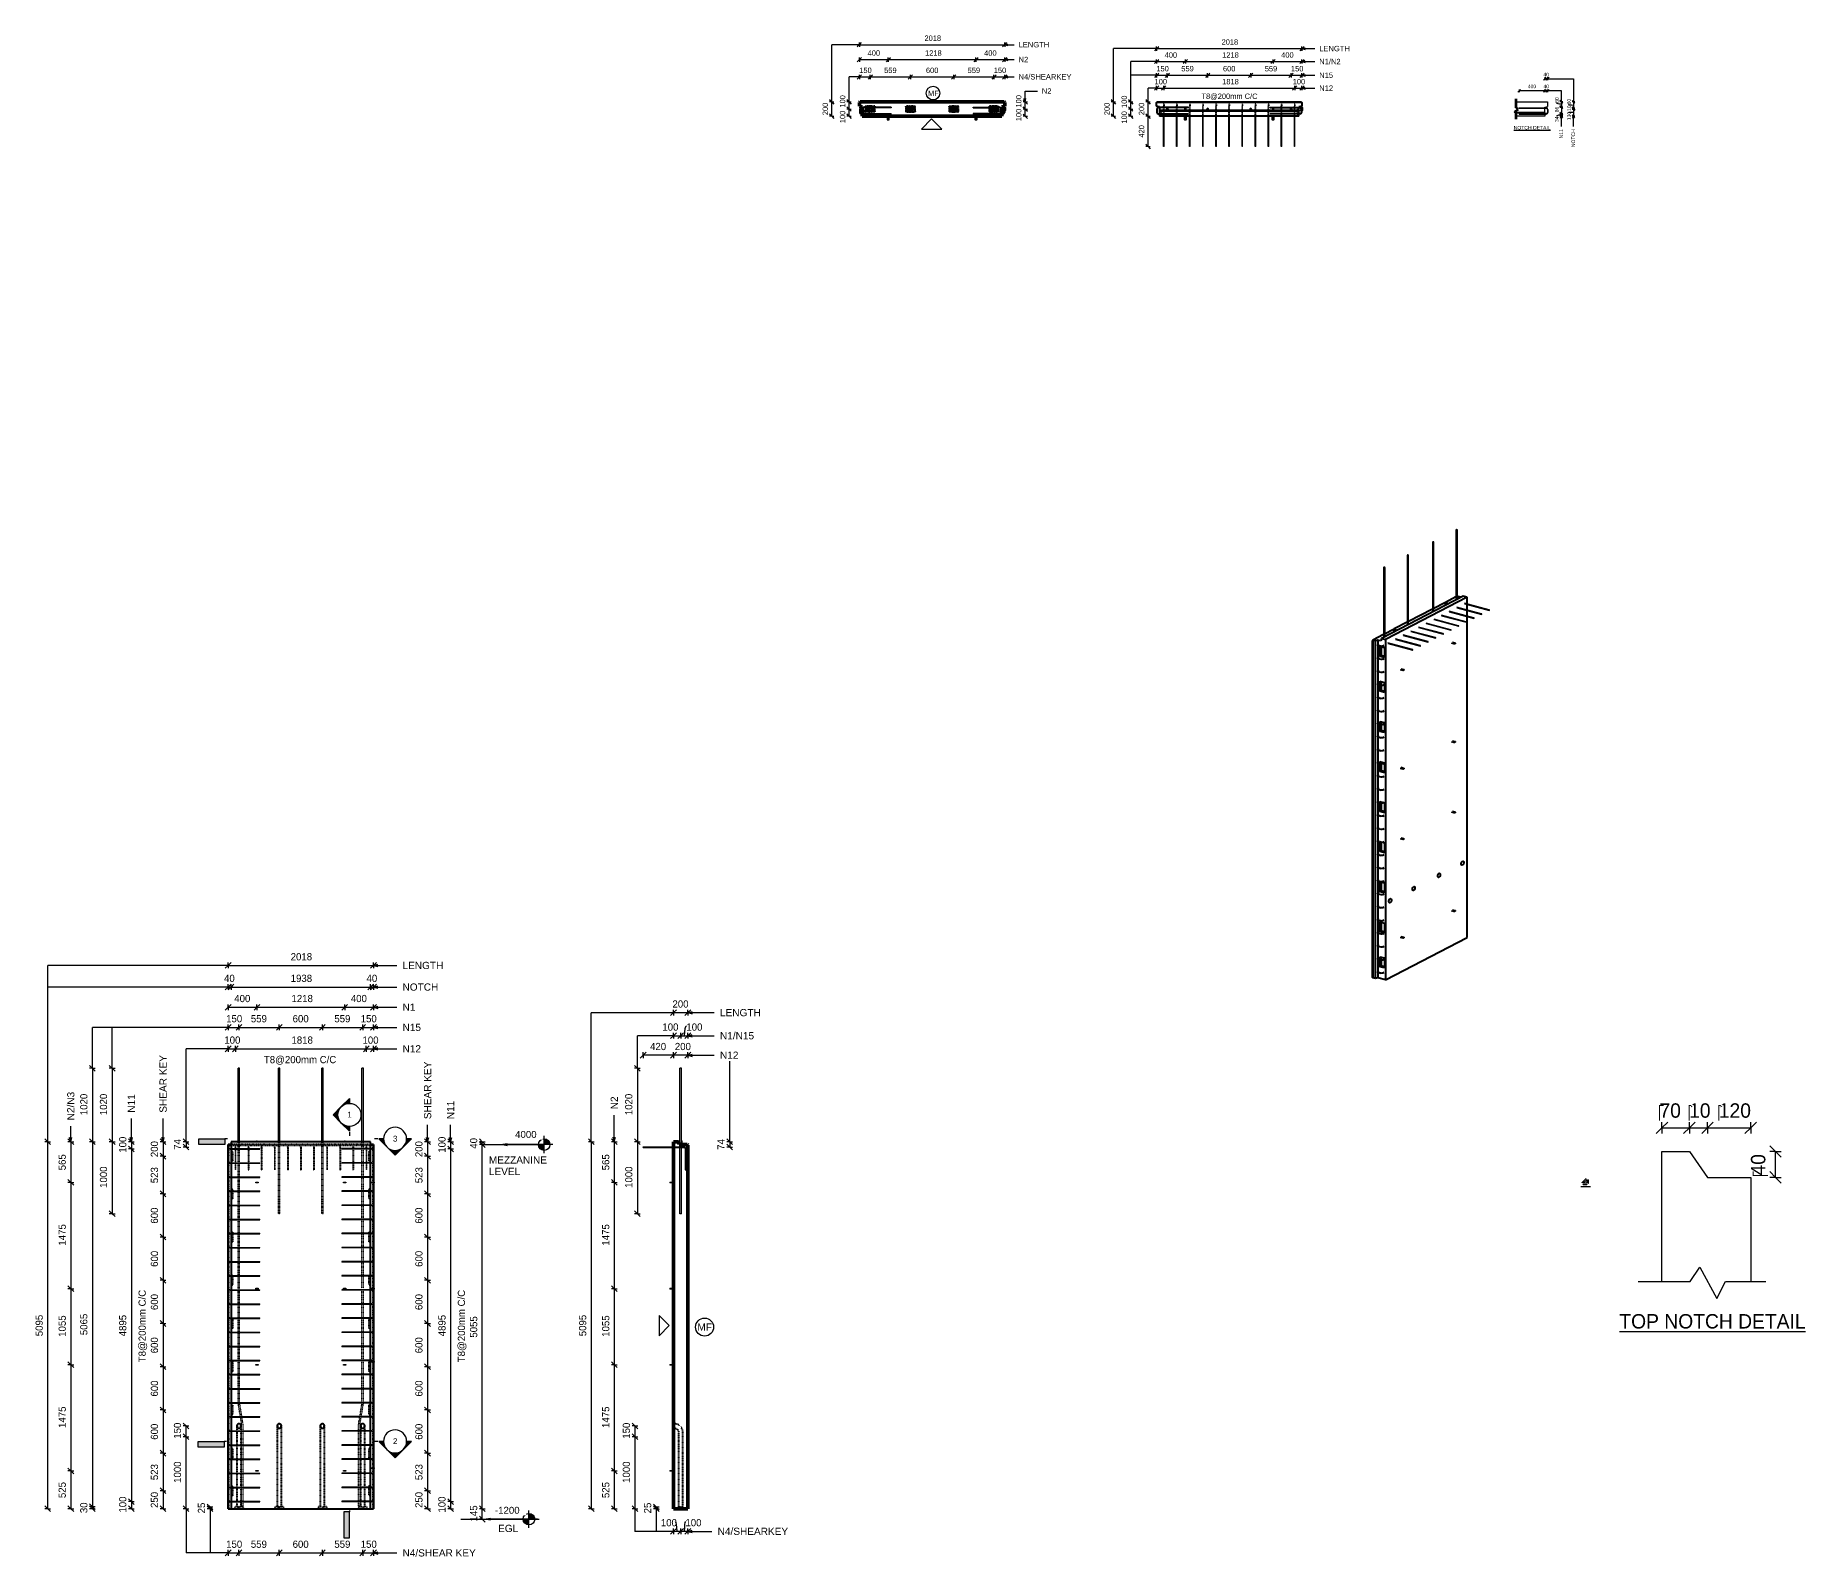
# Model space of a CAD drawing. Header units: millimetres. Extents: x 8200 to 32775, y -2059 to 19057.
import ezdxf

# ---------------------------------------------------------------- set-up
doc = ezdxf.new("R2010")
doc.units = ezdxf.units.MM
doc.linetypes.add('Dash', pattern=[6.36, 3.18, -3.18])
doc.linetypes.add('Hidden', pattern=[7.14, 4.76, -2.38])
for name, color, linetype, lineweight in [('A-ANNO-DIMS', 211, 'Continuous', 9), ('A-ANNO-DIMS-3', 211, 'Continuous', 9), ('A-ANNO-DIMS-30', 211, 'Continuous', 9), ('A-ANNO-DIMS-40', 211, 'Continuous', 9), ('A-ANNO-DIMS-80', 211, 'Continuous', 9), ('A-DETL', 90, 'Continuous', 18), ('A-DETL-HDLN', 90, 'Hidden', 18), ('A-DETL-THIN', 151, 'Continuous', 18), ('A-GENM', 13, 'Continuous', 18), ('A-WALL', 113, 'Continuous', 25), ('A-WALL-HDLN', 110, 'Dash', 25), ('G-ANNO-DIMS', 111, 'Continuous', 9), ('G-ANNO-SYMB', 111, 'Continuous', 9), ('G-ANNO-TEXT', 231, 'Continuous', 9), ('S-RBAR', 171, 'Continuous', 18)]:
    doc.layers.add(name, color=color, linetype=linetype, lineweight=lineweight)
doc.styles.add('Arial', font='arial.ttf', dxfattribs={"height": 80})
doc.styles.add('Arial_1', font='arial.ttf', dxfattribs={"height": 100})
doc.styles.add('Arial_2', font='arial.ttf', dxfattribs={"height": 96})
doc.styles.add('Arial_3', font='arial.ttf', dxfattribs={"height": 75})
doc.styles.add('Arial_4', font='arial.ttf', dxfattribs={"height": 50})
doc.styles.add('Arial_5', font='arial.ttf', dxfattribs={"height": 7.5})
doc.styles.add('Nirmala UI Semilight', font='NirmalaS.ttf', dxfattribs={"height": 100})
doc.styles.add('Nirmala UI Semilight_1', font='NirmalaS.ttf', dxfattribs={"height": 75})
doc.styles.add('Nirmala UI Semilight_2', font='NirmalaS.ttf', dxfattribs={"height": 50})
doc.styles.add('Nirmala UI Semilight_3', font='NirmalaS.ttf', dxfattribs={"height": 7.5})
doc.styles.add('Nirmala UI Semilight_4', font='NirmalaS.ttf', dxfattribs={"height": 200})
doc.styles.add('Nirmala UI Semilight_5', font='NirmalaS.ttf', dxfattribs={"height": 200})
doc.dimstyles.new('Arrow_Filled_-_2_5_NI_UI', dxfattribs={"dimscale": 304.8, "dimtxt": 104.736395, "dimasz": 0.262467, "dimexe": 0.131234, "dimexo": 0.0625, "dimgap": 0.131234, "dimtad": 1, "dimdec": 0, "dimzin": 0, "dimdsep": 46, "dimtxsty": 'Nirmala UI Semilight', "dimblk1": 'OBLIQUE', "dimblk2": 'OBLIQUE', "dimsah": 1, "dimcen": 0.09, "dimazin": 0, "dimtfac": 1, "dimtdec": 4, "dimtix": 1, "dimtmove": 0, "dimatfit": 3, "dimfxl": 0.131234, "dimfxlon": 1, "dimtvp": 1, "dimtolj": 1, "dimtzin": 0, "dimarcsym": 2})
doc.dimstyles.new('Arrow_Filled_-_2_5_NI_UI_1', dxfattribs={"dimscale": 304.8, "dimtxt": 104.736395, "dimasz": 0.262467, "dimexe": 0.131234, "dimexo": 0.0625, "dimgap": 0.131234, "dimtad": 1, "dimdec": 0, "dimzin": 0, "dimdsep": 46, "dimtxsty": 'Nirmala UI Semilight', "dimblk1": 'OBLIQUE', "dimblk2": 'OBLIQUE', "dimsah": 1, "dimcen": 0.09, "dimazin": 0, "dimtfac": 1, "dimtdec": 4, "dimtix": 1, "dimtmove": 2, "dimatfit": 3, "dimfxl": 0.131234, "dimfxlon": 1, "dimtvp": 1, "dimtolj": 1, "dimtzin": 0, "dimarcsym": 2})
doc.dimstyles.new('Arrow_Filled_-_2_5_NI_UI_2', dxfattribs={"dimscale": 304.8, "dimtxt": 104.736395, "dimasz": 0.262467, "dimexe": 0.131234, "dimexo": 0.0625, "dimgap": 0.131234, "dimtad": 1, "dimdec": 0, "dimzin": 0, "dimdsep": 46, "dimtxsty": 'Nirmala UI Semilight', "dimblk1": 'OBLIQUE', "dimblk2": 'OBLIQUE', "dimsah": 1, "dimcen": 0.09, "dimazin": 0, "dimtfac": 1, "dimtdec": 4, "dimtix": 1, "dimtmove": 1, "dimatfit": 3, "dimfxl": 0.131234, "dimfxlon": 1, "dimtvp": 1, "dimtolj": 1, "dimtzin": 0, "dimarcsym": 2})
doc.dimstyles.new('Arrow_Filled_-_2_5_NI_UI_3', dxfattribs={"dimscale": 304.8, "dimtxt": 78.552296, "dimasz": 0.19685, "dimexe": 0.098425, "dimexo": 0.0625, "dimgap": 0.098425, "dimtad": 1, "dimdec": 0, "dimzin": 0, "dimdsep": 46, "dimtxsty": 'Nirmala UI Semilight_1', "dimblk1": 'OBLIQUE', "dimblk2": 'OBLIQUE', "dimsah": 1, "dimcen": 0.09, "dimazin": 0, "dimtfac": 1, "dimtdec": 4, "dimtix": 1, "dimtmove": 0, "dimatfit": 3, "dimfxl": 0.098425, "dimfxlon": 1, "dimtvp": 1, "dimtolj": 1, "dimtzin": 0, "dimarcsym": 2})
doc.dimstyles.new('Arrow_Filled_-_2_5_NI_UI_4', dxfattribs={"dimscale": 304.8, "dimtxt": 78.552296, "dimasz": 0.19685, "dimexe": 0.098425, "dimexo": 0.0625, "dimgap": 0.098425, "dimtad": 1, "dimdec": 0, "dimzin": 0, "dimdsep": 46, "dimtxsty": 'Nirmala UI Semilight_1', "dimblk1": 'OBLIQUE', "dimblk2": 'OBLIQUE', "dimsah": 1, "dimcen": 0.09, "dimazin": 0, "dimtfac": 1, "dimtdec": 4, "dimtix": 1, "dimtmove": 2, "dimatfit": 3, "dimfxl": 0.098425, "dimfxlon": 1, "dimtvp": 1, "dimtolj": 1, "dimtzin": 0, "dimarcsym": 2})
doc.dimstyles.new('Arrow_Filled_-_2_5_NI_UI_5', dxfattribs={"dimscale": 304.8, "dimtxt": 7.85523, "dimasz": 0.019685, "dimexe": 0.009843, "dimexo": 0.0625, "dimgap": 0.009843, "dimtad": 1, "dimdec": 0, "dimzin": 0, "dimdsep": 46, "dimtxsty": 'Nirmala UI Semilight_3', "dimblk1": 'OBLIQUE', "dimblk2": 'OBLIQUE', "dimsah": 1, "dimcen": 0.09, "dimazin": 0, "dimtfac": 1, "dimtdec": 4, "dimtix": 1, "dimtmove": 0, "dimatfit": 3, "dimfxl": 0.009843, "dimfxlon": 1, "dimtvp": 1, "dimtolj": 1, "dimtzin": 0, "dimarcsym": 2})
doc.dimstyles.new('Arrow_Filled_-_2_5_NI_UI_6', dxfattribs={"dimscale": 304.8, "dimtxt": 209.472789, "dimasz": 0.524934, "dimexe": 0.262467, "dimexo": 0.0625, "dimgap": 0.262467, "dimtad": 1, "dimdec": 0, "dimzin": 0, "dimdsep": 46, "dimtxsty": 'Nirmala UI Semilight_4', "dimblk1": 'OBLIQUE', "dimblk2": 'OBLIQUE', "dimsah": 1, "dimcen": 0.09, "dimazin": 0, "dimtfac": 1, "dimtdec": 4, "dimtix": 1, "dimtmove": 2, "dimatfit": 3, "dimfxl": 0.262467, "dimfxlon": 1, "dimtvp": 1, "dimtolj": 1, "dimtzin": 0, "dimarcsym": 2})
doc.dimstyles.new('Arrow_Filled_-_2_5_NI_UI_7', dxfattribs={"dimscale": 304.8, "dimtxt": 209.472789, "dimasz": 0.524934, "dimexe": 0.262467, "dimexo": 0.0625, "dimgap": 0.262467, "dimtad": 1, "dimdec": 0, "dimzin": 0, "dimdsep": 46, "dimtxsty": 'Nirmala UI Semilight_4', "dimblk1": 'OBLIQUE', "dimblk2": 'OBLIQUE', "dimsah": 1, "dimcen": 0.09, "dimazin": 0, "dimtfac": 1, "dimtdec": 4, "dimtix": 1, "dimtmove": 0, "dimatfit": 3, "dimfxl": 0.262467, "dimfxlon": 1, "dimtvp": 1, "dimtolj": 1, "dimtzin": 0, "dimarcsym": 2})

msp = doc.modelspace()

# ---------------------------------------------------------------- texts
at = {"layer": 'G-ANNO-SYMB', "char_height": 80, "width": 76.962, "attachment_point": 1, "style": 'Arial'}
for s, insert in [('1', (12530.3, 4116.4)), ('3', (13164, 3782.7)), ('2', (13164, -417.3))]:
    msp.add_mtext(s, dxfattribs=dict(at, insert=insert))
at = {"layer": 'G-ANNO-TEXT', "color": 7, "attachment_point": 1}
for s, insert, char_height, width, style in [('LENGTH', (21849.4, 18965.9), 75, 514.683, 'Arial_3'), ('N2', (21849.4, 18760), 75, 161.139, 'Arial_3'), ('LENGTH', (26023, 18912.1), 75, 514.683, 'Arial_3'), ('N1/N2', (26023, 18732.1), 75, 358.354, 'Arial_3'), ('N4/SHEARKEY', (21849.4, 18520), 75, 885.063, 'Arial_3'), ('N15', (26023, 18542.1), 75, 230.886, 'Arial_3'), ('40', (29135.3, 18538), 50, 91.392, 'Nirmala UI Semilight_2'), ('MF', (20591.3, 18290.9), 75, 180.38, 'Arial_3'), ('N2', (22172.4, 18322.5), 75, 161.139, 'Arial_3'), ('N12', (26023, 18362.1), 75, 230.886, 'Arial_3'), ('400', (28918.7, 18374.4), 50, 136.287, 'Nirmala UI Semilight_2'), ('40', (29135.3, 18374.4), 50, 91.392, 'Nirmala UI Semilight_2'), ('\\LNOTCH DETAIL', (28722.9, 17801.3), 50, 622.11, 'Arial_4'), ('LENGTH', (13296.6, 6197.2), 100, 686.244, 'Arial_1'), ('NOTCH', (13296.6, 5897.2), 100, 602.869, 'Arial_1'), ('N1', (13296.6, 5617.2), 100, 214.852, 'Arial_1'), ('LENGTH', (17703.5, 5541.7), 100, 686.244, 'Arial_1'), ('N15', (13296.6, 5337.2), 100, 307.848, 'Arial_1'), ('N1/N15', (17703.5, 5221.7), 100, 570.802, 'Arial_1'), ('N12', (13296.6, 5040.2), 100, 307.848, 'Arial_1'), ('N12', (17703.5, 4951.3), 100, 307.848, 'Arial_1'), ('MEZZANINE', (14495.4, 3496.6), 100, 971.645, 'Arial_1'), ('LEVEL', (14495.4, 3337.8), 100, 522.7, 'Arial_1'), ('\\LTYPICAL CHAMFER DETAIL', (29652.3, 3087.5), 7.5, 166.911, 'Arial_5'), ('\\LTOP NOTCH DETAIL', (30189.2, 1307.2), 200, 2975.864, 'Nirmala UI Semilight_5'), ('MF', (17390.1, 1177.3), 100, 240.506, 'Arial_1'), ('EGL', (14623.1, -1617.4), 100, 336.709, 'Arial_1'), ('N4/SHEARKEY', (17671.3, -1658.3), 100, 1180.084, 'Arial_1'), ('N4/SHEAR KEY', (13296.6, -1957.5), 100, 1228.185, 'Arial_1')]:
    msp.add_mtext(s, dxfattribs=dict(at, insert=insert, char_height=char_height, width=width, style=style))
at = {"layer": 'G-ANNO-TEXT', "color": 7, "attachment_point": 1, "rotation": 90}
for s, insert, char_height, width, style in [('80', (29296.9, 18120.9), 50, 89.789, 'Nirmala UI Semilight_2'), ('86', (29296.9, 17989.8), 50, 89.789, 'Nirmala UI Semilight_2'), ('60', (29465.2, 18100.5), 50, 89.789, 'Nirmala UI Semilight_2'), ('10', (29465.2, 18008.1), 50, 76.962, 'Nirmala UI Semilight_2'), ('130', (29465.2, 17881.7), 50, 121.856, 'Nirmala UI Semilight_2'), ('34', (29296.9, 17854.6), 50, 91.392, 'Nirmala UI Semilight_2'), ('N11', (29356.1, 17627.6), 50, 153.924, 'Arial_4'), ('NOTCH', (29524.5, 17506), 50, 301.435, 'Arial_4'), ('SHEAR KEY', (9922.4, 4102.8), 100, 965.232, 'Arial_1'), ('SHEAR KEY', (13594.7, 4013), 100, 965.232, 'Arial_1'), ('N2/N3', (8641.4, 3996.9), 100, 477.806, 'Arial_1'), ('N11', (9482.4, 4102.8), 100, 307.848, 'Arial_1'), ('N11', (13914.7, 4013), 100, 307.848, 'Arial_1'), ('N2', (16186.9, 4150.1), 100, 214.852, 'Arial_1')]:
    msp.add_mtext(s, dxfattribs=dict(at, insert=insert, char_height=char_height, width=width, style=style))

# ---------------------------------------------------------------- blocks, each defined once
blk = doc.blocks.new('RR spread anchor face based - RR-SA-3_0-200-1726827-Elevation Front')
at = {"layer": 'A-GENM'}
for p, q in [((11271, 3708), (11271, 3713)), ((11271, 3713), (11281, 3713)), ((11271, 3700), (11271, 3708)), ((11281, 3708), (11271, 3708)), ((11281, 3713), (11281, 3708)), ((11281, 3708), (11281, 3700))]:
    blk.add_line(p, q, dxfattribs=at)
blk = doc.blocks.new('RR spread anchor face based - RR-SA-2_5-150-1726819-Elevation Front')
at = {"layer": 'A-GENM'}
for p, q in [((11261, 3140), (11263, 3140)), ((11261, 3130), (11261, 3140)), ((11263, 3130), (11261, 3130)), ((11263, 3140), (11288, 3140)), ((11263, 3140), (11263, 3130)), ((11288, 3130), (11263, 3130)), ((11288, 3140), (11291, 3140)), ((11288, 3140), (11288, 3130)), ((11291, 3130), (11288, 3130)), ((11291, 3140), (11291, 3130))]:
    blk.add_line(p, q, dxfattribs=at)
blk = doc.blocks.new('RR spread anchor face based - RR-SA-3_0-200-V1-Elevation Front')
at = {"layer": 'A-GENM'}
for p, q in [((12854, 3140), (12904, 3140)), ((12904, 3130), (12854, 3130)), ((12904, 3140), (12909, 3140)), ((12904, 3130), (12904, 3140)), ((12909, 3130), (12904, 3130)), ((12909, 3130), (12909, 3140))]:
    blk.add_line(p, q, dxfattribs=at)
blk = doc.blocks.new('RR spread anchor face based - RR-SA-3_0-200-V2-Elevation Front')
at = {"layer": 'A-GENM'}
for p, q in [((12854, -825), (12904, -825)), ((12904, -835), (12854, -835)), ((12904, -825), (12909, -825)), ((12904, -835), (12904, -825)), ((12909, -835), (12904, -835)), ((12909, -835), (12909, -825))]:
    blk.add_line(p, q, dxfattribs=at)
blk = doc.blocks.new('RR spread anchor face based - RR-SA-3_0-200-1726827-Elevation Right')
at = {"layer": 'A-GENM'}
for p, q in [((18018, 3713), (18015, 3708)), ((18015, 3708), (18015, 3660)), ((18025, 3713), (18018, 3713)), ((18053, 3713), (18045, 3713)), ((18055, 3708), (18053, 3713)), ((18055, 3660), (18055, 3708))]:
    blk.add_line(p, q, dxfattribs=at)
blk = doc.blocks.new('RR spread anchor face based - RR-SA-2_5-150-1726819-Elevation Right')
at = {"layer": 'A-GENM'}
for p, q in [((17885, 3140), (17890, 3140)), ((17885, 3140), (17885, 3130)), ((17890, 3130), (17885, 3130)), ((17890, 3140), (17935, 3140)), ((17890, 3140), (17890, 3130)), ((17935, 3130), (17890, 3130))]:
    blk.add_line(p, q, dxfattribs=at)
blk = doc.blocks.new('RR spread anchor face based - RR-SA-2_5-150-1726819-Elevation Top')
at = {"layer": 'A-GENM'}
for p, q in [((11261, 17935), (11261, 17890)), ((11261, 17890), (11263, 17885)), ((11263, 17885), (11288, 17885)), ((11269, 17901), (11269, 17907)), ((11283, 17907), (11283, 17901)), ((11288, 17885), (11291, 17890)), ((11291, 17890), (11291, 17935))]:
    blk.add_line(p, q, dxfattribs=at)
for centre, start, end in [((11276, 17907), 0, 180), ((11276, 17901), 180, 0)]:
    blk.add_arc(centre, 7, start, end, dxfattribs=at)
blk = doc.blocks.new('RR spread anchor face based - RR-SA-3_0-200-1726827-Elevation Top')
at = {"layer": 'A-GENM'}
for p, q in [((12714, 18035), (12734, 18035)), ((12734, 18015), (12722, 18015)), ((12734, 18051), (12734, 18035)), ((12734, 18051), (12734, 18035)), ((12734, 18035), (12734, 18015)), ((12734, 18035), (12734, 18015)), ((12734, 18015), (12766, 18015)), ((12854, 18015), (12886, 18015)), ((12904, 18055), (12883, 18055)), ((12883, 18044), (12883, 18044)), ((12886, 18026), (12883, 18026)), ((12894, 18015), (12904, 18015)), ((12909, 18053), (12904, 18055)), ((12904, 18015), (12909, 18018)), ((12909, 18018), (12909, 18053))]:
    blk.add_line(p, q, dxfattribs=at)
for centre, start, end in [((12883, 18035), 90, 270), ((12887, 18035), 324.8077, 43.7744)]:
    blk.add_arc(centre, 9, start, end, dxfattribs=at)
blk = doc.blocks.new('RR spread anchor face based - RR-SA-3_0-200-1726827-Elevation Top1')
at = {"layer": 'A-GENM'}
for p, q in [((11271, 18018), (11271, 18051)), ((11271, 18015), (11271, 18018)), ((11271, 18018), (11281, 18018)), ((11281, 18015), (11271, 18015)), ((11281, 18051), (11281, 18018)), ((11281, 18018), (11281, 18015))]:
    blk.add_line(p, q, dxfattribs=at)
blk = doc.blocks.new('RR spread anchor face based - RR-SA-2_5-150-1726819-Elevation Top1')
at = {"layer": 'A-GENM'}
for p, q in [((11261, 17935), (11261, 17890)), ((11261, 17890), (11263, 17885)), ((11263, 17885), (11288, 17885)), ((11269, 17901), (11269, 17907)), ((11283, 17907), (11283, 17901)), ((11288, 17885), (11291, 17890)), ((11291, 17890), (11291, 17935))]:
    blk.add_line(p, q, dxfattribs=at)
for centre, start, end in [((11276, 17907), 0, 180), ((11276, 17901), 180, 0)]:
    blk.add_arc(centre, 7, start, end, dxfattribs=at)
blk = doc.blocks.new('RR spread anchor face based - RR-SA-3_0-200-V3-Elevation Top1')
at = {"layer": 'A-GENM'}
for p, q in [((12854, 18015), (12886, 18015)), ((12904, 18055), (12883, 18055)), ((12883, 18044), (12883, 18044)), ((12886, 18026), (12883, 18026)), ((12894, 18015), (12904, 18015)), ((12909, 18053), (12904, 18055)), ((12904, 18015), (12909, 18018)), ((12909, 18018), (12909, 18053))]:
    blk.add_line(p, q, dxfattribs=at)
for centre, start, end in [((12883, 18035), 90, 270), ((12887, 18035), 324.8077, 43.7744)]:
    blk.add_arc(centre, 9, start, end, dxfattribs=at)
blk = doc.blocks.new('Rebar Bar - Part 3166313199-431004-3D Ortho')
at = {"layer": 'S-RBAR'}
for p, q in [((-8255, 10611), (-8271, 10603)), ((-8267, 10595), (-8251, 10604))]:
    blk.add_line(p, q, dxfattribs=at)
blk = doc.blocks.new('Rebar Bar - Part 2227165887-431004-3D Ortho')
at = {"layer": 'S-RBAR'}
for points in [[(-8271, 10603, 0), (-8271, 10602, 0), (-8272, 10602, 0), (-8272, 10602, 0), (-8273, 10601, 0), (-8273, 10601, 0), (-8274, 10600, 0), (-8274, 10600, 0), (-8275, 10599, 0), (-8275, 10599, 0), (-8276, 10598, 0), (-8276, 10598, 0), (-8276, 10597, 0), (-8276, 10597, 0), (-8277, 10596, 0), (-8277, 10595, 0), (-8277, 10594, 0), (-8277, 10594, 0), (-8276, 10593, 0), (-8276, 10592, 0), (-8276, 10592, 0), (-8276, 10591, 0), (-8275, 10590, 0), (-8275, 10590, 0), (-8274, 10589, 0), (-8274, 10589, 0), (-8274, 10589, 0), (-8273, 10588, 0), (-8273, 10588, 0), (-8272, 10587, 0), (-8271, 10587, 0), (-8271, 10587, 0), (-8270, 10586, 0), (-8270, 10586, 0), (-8269, 10586, 0), (-8268, 10586, 0), (-8268, 10585, 0), (-8267, 10585, 0), (-8266, 10585, 0), (-8266, 10585, 0), (-8265, 10585, 0)], [(-8269, 10595, 0), (-8269, 10595, 0), (-8269, 10595, 0), (-8269, 10595, 0), (-8269, 10595, 0), (-8268, 10595, 0), (-8268, 10595, 0), (-8268, 10594, 0), (-8268, 10594, 0), (-8267, 10594, 0), (-8267, 10594, 0), (-8267, 10594, 0), (-8266, 10594, 0), (-8266, 10593, 0), (-8266, 10593, 0), (-8265, 10593, 0), (-8265, 10593, 0), (-8264, 10593, 0), (-8264, 10593, 0), (-8263, 10592, 0)], [(-8269, 10594, 0), (-8269, 10594, 0), (-8269, 10594, 0), (-8269, 10594, 0), (-8268, 10595, 0), (-8268, 10595, 0), (-8268, 10595, 0), (-8268, 10595, 0), (-8267, 10595, 0), (-8267, 10595, 0), (-8267, 10595, 0)]]:
    blk.add_polyline3d(points, dxfattribs=at)
blk = doc.blocks.new('Rebar Bar - Part 981547073-431004-3D Ortho')
at = {"layer": 'S-RBAR'}
for p, q in [((-8265, 10585), (-8228, 10575)), ((-8226, 10582), (-8263, 10592))]:
    blk.add_line(p, q, dxfattribs=at)
blk = doc.blocks.new('Rebar Bar - Part 2227165887-V4-3D Ortho')
at = {"layer": 'S-RBAR'}
for points in [[(-8197, 10577, 0), (-8198, 10576, 0), (-8198, 10576, 0), (-8199, 10576, 0), (-8200, 10576, 0), (-8200, 10575, 0), (-8201, 10575, 0), (-8202, 10575, 0), (-8203, 10575, 0), (-8203, 10574, 0), (-8204, 10574, 0), (-8205, 10574, 0), (-8206, 10574, 0), (-8206, 10574, 0), (-8207, 10574, 0), (-8208, 10574, 0), (-8209, 10573, 0), (-8210, 10573, 0), (-8211, 10573, 0), (-8211, 10573, 0), (-8212, 10573, 0), (-8213, 10573, 0), (-8214, 10573, 0), (-8215, 10573, 0), (-8216, 10573, 0), (-8216, 10573, 0), (-8217, 10573, 0), (-8218, 10573, 0), (-8219, 10573, 0), (-8220, 10573, 0), (-8221, 10573, 0), (-8222, 10573, 0), (-8222, 10574, 0), (-8223, 10574, 0), (-8224, 10574, 0), (-8225, 10574, 0), (-8226, 10574, 0), (-8226, 10574, 0), (-8227, 10574, 0), (-8228, 10575, 0), (-8228, 10575, 0)], [(-8201, 10584, 0), (-8201, 10584, 0), (-8202, 10583, 0), (-8202, 10583, 0), (-8203, 10583, 0), (-8203, 10583, 0), (-8204, 10583, 0), (-8204, 10583, 0), (-8205, 10582, 0), (-8205, 10582, 0), (-8206, 10582, 0), (-8206, 10582, 0), (-8207, 10582, 0), (-8208, 10582, 0), (-8208, 10582, 0), (-8209, 10582, 0), (-8210, 10581, 0), (-8210, 10581, 0), (-8211, 10581, 0), (-8212, 10581, 0), (-8213, 10581, 0), (-8213, 10581, 0), (-8214, 10581, 0), (-8215, 10581, 0), (-8216, 10581, 0), (-8216, 10581, 0), (-8217, 10581, 0), (-8218, 10581, 0), (-8219, 10581, 0), (-8219, 10581, 0), (-8220, 10581, 0), (-8221, 10581, 0), (-8221, 10581, 0), (-8222, 10582, 0), (-8223, 10582, 0), (-8223, 10582, 0), (-8224, 10582, 0), (-8225, 10582, 0), (-8225, 10582, 0), (-8226, 10582, 0), (-8226, 10582, 0)]]:
    blk.add_polyline3d(points, dxfattribs=at)
blk = doc.blocks.new('Rebar Bar - Part 3131074535-431004-3D Ortho')
at = {"layer": 'S-RBAR'}
for p, q in [((-8185, 10592), (-8201, 10584)), ((-8197, 10577), (-8181, 10585))]:
    blk.add_line(p, q, dxfattribs=at)
blk = doc.blocks.new('Rebar Bar - Part 3131074535-V5-3D Ortho')
at = {"layer": 'S-RBAR'}
for p, q in [((-8185, 10229), (-8201, 10221)), ((-8197, 10214), (-8181, 10222))]:
    blk.add_line(p, q, dxfattribs=at)
blk = doc.blocks.new('Rebar Bar - Part 3131074535-V6-3D Ortho')
at = {"layer": 'S-RBAR'}
for p, q in [((-8178, 10051), (-8201, 10039)), ((-8197, 10032), (-8178, 10042))]:
    blk.add_line(p, q, dxfattribs=at)
blk = doc.blocks.new('Rebar Bar - Part 3131074535-V7-3D Ortho')
at = {"layer": 'S-RBAR'}
for p, q in [((-8185, 7687), (-8201, 7679)), ((-8197, 7671), (-8181, 7680))]:
    blk.add_line(p, q, dxfattribs=at)
blk = doc.blocks.new('Rebar Bar - Part 3166313199-V8-3D Ortho')
at = {"layer": 'S-RBAR'}
for p, q in [((-8255, 6979), (-8271, 6971)), ((-8267, 6964), (-8251, 6973))]:
    blk.add_line(p, q, dxfattribs=at)
blk = doc.blocks.new('RR spread anchor face based - RR-SA-3_0-200-1726827-3D Ortho')
at = {"layer": 'A-GENM'}
for p, q in [((-8050, 10816), (-8052, 10812)), ((-8050, 10816), (-8044, 10819)), ((-8021, 10808), (-8050, 10816)), ((-8044, 10819), (-8016, 10811)), ((-8052, 10812), (-8052, 10772)), ((-8043, 10789), (-8043, 10793)), ((-8037, 10796), (-8037, 10792)), ((-8028, 10789), (-8028, 10785)), ((-8028, 10785), (-8028, 10784)), ((-8021, 10808), (-8016, 10811)), ((-8019, 10803), (-8021, 10808)), ((-8014, 10806), (-8019, 10803)), ((-8019, 10789), (-8019, 10803)), ((-8016, 10811), (-8014, 10806)), ((-8014, 10806), (-8014, 10792))]:
    blk.add_line(p, q, dxfattribs=at)
for points in [[(-8043, 10793, 0), (-8043, 10795, 0), (-8042, 10797, 0), (-8041, 10798, 0), (-8039, 10799, 0), (-8038, 10800, 0), (-8036, 10800, 0), (-8034, 10799, 0), (-8032, 10797, 0), (-8030, 10796, 0), (-8029, 10794, 0), (-8029, 10791, 0), (-8028, 10789, 0)], [(-8038, 10780, 0), (-8039, 10781, 0), (-8041, 10783, 0), (-8042, 10785, 0), (-8043, 10787, 0), (-8043, 10789, 0)], [(-8036, 10800, 0), (-8037, 10798, 0), (-8037, 10796, 0)], [(-8037, 10792, 0), (-8037, 10790, 0), (-8036, 10788, 0), (-8035, 10786, 0), (-8033, 10784, 0), (-8032, 10783, 0)]]:
    blk.add_polyline3d(points, dxfattribs=at)
blk = doc.blocks.new('RR spread anchor face based - RR-SA-2_5-150-1726819-3D Ortho')
at = {"layer": 'A-GENM'}
for p, q in [((-7960, 10256), (-7924, 10246)), ((-7924, 10237), (-7960, 10246)), ((-7906, 10255), (-7943, 10265)), ((-7928, 10251), (-7933, 10252)), ((-7924, 10256), (-7920, 10255)), ((-7924, 10246), (-7918, 10246)), ((-7924, 10237), (-7924, 10246)), ((-7918, 10236), (-7924, 10237)), ((-7918, 10246), (-7904, 10253)), ((-7918, 10246), (-7918, 10236)), ((-7904, 10244), (-7918, 10236)), ((-7904, 10253), (-7906, 10255)), ((-7904, 10253), (-7904, 10244))]:
    blk.add_line(p, q, dxfattribs=at)
for points in [[(-7933, 10252, 0), (-7934, 10252, 0), (-7935, 10253, 0), (-7935, 10254, 0), (-7935, 10254, 0), (-7935, 10255, 0), (-7934, 10256, 0), (-7933, 10256, 0), (-7931, 10256, 0), (-7930, 10257, 0), (-7928, 10257, 0), (-7926, 10257, 0), (-7924, 10256, 0)], [(-7920, 10255, 0), (-7918, 10254, 0), (-7917, 10254, 0), (-7917, 10253, 0), (-7917, 10252, 0), (-7917, 10252, 0), (-7918, 10251, 0), (-7919, 10251, 0), (-7921, 10250, 0), (-7922, 10250, 0), (-7924, 10250, 0), (-7926, 10250, 0), (-7928, 10251, 0)]]:
    blk.add_polyline3d(points, dxfattribs=at)
blk = doc.blocks.new('Rebar Bar - Part 1814174108-431004-3D Ortho')
at = {"layer": 'S-RBAR'}
for p, q in [((-7511, 12023), (-7511, 11053)), ((-7491, 11063), (-7491, 12023))]:
    blk.add_line(p, q, dxfattribs=at)
for points in [[(-7495, 12026, 0), (-7497, 12027, 0), (-7500, 12027, 0), (-7503, 12027, 0), (-7505, 12027, 0), (-7507, 12026, 0), (-7509, 12025, 0), (-7510, 12025, 0), (-7511, 12024, 0), (-7511, 12023, 0), (-7510, 12022, 0), (-7509, 12021, 0), (-7507, 12020, 0)], [(-7507, 12020, 0), (-7505, 12020, 0), (-7502, 12020, 0), (-7499, 12020, 0), (-7497, 12020, 0), (-7495, 12020, 0), (-7493, 12021, 0), (-7492, 12022, 0), (-7491, 12023, 0), (-7491, 12024, 0), (-7492, 12025, 0), (-7493, 12026, 0), (-7495, 12026, 0)]]:
    blk.add_polyline3d(points, dxfattribs=at)
blk = doc.blocks.new('Rebar Bar - Part 1026889929-431004-3D Ortho')
at = {"layer": 'S-RBAR'}
for p, q in [((-8189, 11672), (-8189, 10701)), ((-8169, 10712), (-8169, 11672))]:
    blk.add_line(p, q, dxfattribs=at)
for points in [[(-8173, 11675, 0), (-8175, 11675, 0), (-8178, 11675, 0), (-8181, 11675, 0), (-8183, 11675, 0), (-8185, 11674, 0), (-8187, 11674, 0), (-8188, 11673, 0), (-8189, 11672, 0), (-8189, 11671, 0), (-8188, 11670, 0), (-8187, 11669, 0), (-8185, 11668, 0)], [(-8185, 11668, 0), (-8182, 11668, 0), (-8180, 11668, 0), (-8177, 11668, 0), (-8175, 11668, 0), (-8173, 11669, 0), (-8171, 11669, 0), (-8170, 11670, 0), (-8169, 11671, 0), (-8169, 11672, 0), (-8170, 11673, 0), (-8171, 11674, 0), (-8173, 11675, 0)]]:
    blk.add_polyline3d(points, dxfattribs=at)
blk = doc.blocks.new('Rebar Bar - Part 1386382727-431004-3D Ortho')
at = {"layer": 'S-RBAR'}
for p, q in [((-7184, 12193), (-7184, 11223)), ((-7164, 11233), (-7164, 12193))]:
    blk.add_line(p, q, dxfattribs=at)
for points in [[(-7168, 12196, 0), (-7170, 12196, 0), (-7173, 12197, 0), (-7176, 12197, 0), (-7178, 12196, 0), (-7180, 12196, 0), (-7182, 12195, 0), (-7183, 12194, 0), (-7184, 12193, 0), (-7184, 12192, 0), (-7183, 12191, 0), (-7182, 12191, 0), (-7180, 12190, 0)], [(-7180, 12190, 0), (-7178, 12189, 0), (-7175, 12189, 0), (-7172, 12189, 0), (-7170, 12190, 0), (-7168, 12190, 0), (-7166, 12191, 0), (-7165, 12192, 0), (-7164, 12193, 0), (-7164, 12194, 0), (-7165, 12195, 0), (-7166, 12195, 0), (-7168, 12196, 0)]]:
    blk.add_polyline3d(points, dxfattribs=at)
blk = doc.blocks.new('Rebar Bar - Part 4226160731-431004-3D Ortho')
at = {"layer": 'S-RBAR'}
for p, q in [((-8130, 10616), (-7787, 10524)), ((-7785, 10532), (-8128, 10624))]:
    blk.add_line(p, q, dxfattribs=at)
for points in [[(-7784, 10529, 0), (-7784, 10530, 0), (-7784, 10531, 0), (-7785, 10531, 0), (-7785, 10532, 0), (-7786, 10532, 0), (-7786, 10532, 0), (-7787, 10531, 0), (-7788, 10531, 0), (-7788, 10530, 0), (-7788, 10529, 0), (-7789, 10528, 0), (-7789, 10527, 0)], [(-7789, 10527, 0), (-7789, 10526, 0), (-7788, 10525, 0), (-7788, 10525, 0), (-7788, 10524, 0), (-7787, 10524, 0), (-7786, 10524, 0), (-7786, 10525, 0), (-7785, 10525, 0), (-7785, 10526, 0), (-7784, 10527, 0), (-7784, 10528, 0), (-7784, 10529, 0)]]:
    blk.add_polyline3d(points, dxfattribs=at)
blk = doc.blocks.new('Rebar Bar - Part 4226160731-V9-3D Ortho')
at = {"layer": 'S-RBAR'}
for p, q in [((-7491, 10947), (-7149, 10855)), ((-7147, 10863), (-7489, 10955))]:
    blk.add_line(p, q, dxfattribs=at)
for points in [[(-7146, 10860, 0), (-7146, 10861, 0), (-7146, 10862, 0), (-7147, 10863, 0), (-7147, 10863, 0), (-7148, 10863, 0), (-7148, 10863, 0), (-7149, 10862, 0), (-7150, 10862, 0), (-7150, 10861, 0), (-7150, 10860, 0), (-7151, 10859, 0), (-7151, 10858, 0)], [(-7151, 10858, 0), (-7151, 10857, 0), (-7150, 10856, 0), (-7150, 10856, 0), (-7150, 10855, 0), (-7149, 10855, 0), (-7148, 10855, 0), (-7148, 10856, 0), (-7147, 10856, 0), (-7147, 10857, 0), (-7146, 10858, 0), (-7146, 10859, 0), (-7146, 10860, 0)]]:
    blk.add_polyline3d(points, dxfattribs=at)
blk = doc.blocks.new('Detail View - M_Section Tail - Filled Horizontal-14034-Elevation Front')
at = {"layer": 'G-ANNO-SYMB'}
blk.add_hatch(color=256, dxfattribs=at).paths.add_polyline_path([(10821, -540), (10821, -460), (10461, -460), (10461, -540)])
for p, q in [((10461, -540), (10461, -460)), ((10461, -460), (10821, -460)), ((10821, -460), (10821, -540)), ((10821, -540), (10461, -540))]:
    blk.add_line(p, q, dxfattribs=at)
blk = doc.blocks.new('Detail View - M_Section Head - Filled SHOP DWG-1002450-Elevation Front')
at = {"layer": 'G-ANNO-SYMB'}
h = blk.add_hatch(color=256, dxfattribs=at)
edge = h.paths.add_edge_path()
edge.add_line((12967, -460), (13033, -460))
edge.add_arc((13193, -460), 160, 180, 225)
edge.add_line((13080, -573), (12967, -460))
h = blk.add_hatch(color=256, dxfattribs=at)
edge = h.paths.add_edge_path()
edge.add_line((13420, -460), (13307, -573))
edge.add_arc((13193, -460), 160, 315, 360)
edge.add_line((13353, -460), (13420, -460))
h = blk.add_hatch(color=256, dxfattribs=at)
edge = h.paths.add_edge_path()
edge.add_line((13193, -687), (13080, -573))
edge.add_arc((13193, -460), 160, 225, 270)
edge.add_line((13193, -620), (13193, -687))
h = blk.add_hatch(color=256, dxfattribs=at)
edge = h.paths.add_edge_path()
edge.add_line((13193, -687), (13193, -620))
edge.add_arc((13193, -460), 160, 270, 315)
edge.add_line((13307, -573), (13193, -687))
for p, q in [((13193, -687), (12967, -460)), ((13033, -460), (12967, -460)), ((12967, -460), (13080, -573)), ((13033, -460), (12967, -460)), ((13193, -687), (13420, -460)), ((13307, -573), (13420, -460)), ((13353, -460), (13420, -460)), ((13420, -460), (13353, -460)), ((13080, -573), (13193, -687)), ((13193, -687), (13307, -573)), ((13193, -620), (13193, -687)), ((13193, -687), (13193, -620))]:
    blk.add_line(p, q, dxfattribs=at)
for start, end in [(360, 180), (180, 360), (180, 225), (315, 0), (225, 270), (270, 315)]:
    blk.add_arc((13193, -460), 160, start, end, dxfattribs=at)
blk = doc.blocks.new('DIMBLOCK1-Elevation Front')
at = {"layer": 'A-ANNO-DIMS-40'}
for p, q in [((10876, 6147), (10836, 6107)), ((10876, 6147), (10916, 6187)), ((10876, 6147), (10876, 6187)), ((10876, 6147), (12894, 6147)), ((10876, 6147), (10876, 6107)), ((12894, 6147), (12854, 6107)), ((12894, 6147), (12934, 6187)), ((12894, 6147), (12894, 6187)), ((12894, 6147), (12894, 6107))]:
    blk.add_line(p, q, dxfattribs=at)
at = {"layer": 'A-ANNO-DIMS-40', "color": 0, "insert": (11744, 6318), "char_height": 100, "width": 338.2, "attachment_point": 1, "line_spacing_factor": 1.142579, "style": 'Nirmala UI Semilight'}
blk.add_mtext('2018', dxfattribs=at)
blk = doc.blocks.new('_Oblique')
at = {"color": 0, "linetype": 'ByBlock', "lineweight": -2}
blk.add_line((-0.5, -0.5), (0.5, 0.5), dxfattribs=at)
blk = doc.blocks.new('DIMBLOCK2-Elevation Front')
at = {"layer": 'A-ANNO-DIMS-40'}
for p, q in [((10876, 5847), (10836, 5807)), ((10876, 5847), (10916, 5887)), ((10876, 5847), (10876, 5887)), ((10876, 5847), (10916, 5847)), ((10916, 5847), (10876, 5807)), ((10876, 5847), (10876, 5807)), ((10916, 5847), (10956, 5887)), ((10916, 5847), (10916, 5887)), ((10916, 5847), (10916, 5807))]:
    blk.add_line(p, q, dxfattribs=at)
at = {"layer": 'A-ANNO-DIMS-40', "color": 0, "insert": (10819, 6018), "char_height": 100, "width": 185.1, "attachment_point": 1, "line_spacing_factor": 1.142579, "style": 'Nirmala UI Semilight'}
blk.add_mtext('40', dxfattribs=at)
blk = doc.blocks.new('DIMBLOCK3-Elevation Front')
at = {"layer": 'A-ANNO-DIMS-40'}
for p, q in [((10916, 5847), (10876, 5807)), ((10916, 5847), (10956, 5887)), ((10916, 5847), (10916, 5887)), ((10916, 5847), (12854, 5847)), ((10916, 5847), (10916, 5807)), ((12854, 5847), (12814, 5807)), ((12854, 5847), (12894, 5887)), ((12854, 5847), (12854, 5887)), ((12854, 5847), (12854, 5807))]:
    blk.add_line(p, q, dxfattribs=at)
at = {"layer": 'A-ANNO-DIMS-40', "color": 0, "insert": (11744, 6018), "char_height": 100, "width": 338.2, "attachment_point": 1, "line_spacing_factor": 1.142579, "style": 'Nirmala UI Semilight'}
blk.add_mtext('1938', dxfattribs=at)
blk = doc.blocks.new('DIMBLOCK4-Elevation Front')
at = {"layer": 'A-ANNO-DIMS-40'}
for p, q in [((12854, 5847), (12814, 5807)), ((12854, 5847), (12894, 5887)), ((12854, 5847), (12854, 5887)), ((12854, 5847), (12894, 5847)), ((12894, 5847), (12854, 5807)), ((12854, 5847), (12854, 5807)), ((12894, 5847), (12934, 5887)), ((12894, 5847), (12894, 5887)), ((12894, 5847), (12894, 5807))]:
    blk.add_line(p, q, dxfattribs=at)
at = {"layer": 'A-ANNO-DIMS-40', "color": 0, "insert": (12797, 6018), "char_height": 100, "width": 185.1, "attachment_point": 1, "line_spacing_factor": 1.142579, "style": 'Nirmala UI Semilight'}
blk.add_mtext('40', dxfattribs=at)
blk = doc.blocks.new('DIMBLOCK5-Elevation Front')
at = {"layer": 'A-ANNO-DIMS-40'}
for p, q in [((10876, 5287), (10836, 5247)), ((10876, 5287), (10916, 5327)), ((10876, 5287), (10876, 5327)), ((10876, 5287), (11026, 5287)), ((10876, 5287), (10876, 5247)), ((11026, 5287), (10986, 5247)), ((11026, 5287), (11066, 5327)), ((11026, 5287), (11026, 5327)), ((11026, 5287), (11026, 5247))]:
    blk.add_line(p, q, dxfattribs=at)
at = {"layer": 'A-ANNO-DIMS-40', "color": 0, "insert": (10848, 5458), "char_height": 100, "width": 246.8, "attachment_point": 1, "line_spacing_factor": 1.142579, "style": 'Nirmala UI Semilight'}
blk.add_mtext('150', dxfattribs=at)
blk = doc.blocks.new('DIMBLOCK6-Elevation Front')
at = {"layer": 'A-ANNO-DIMS-40'}
for p, q in [((11026, 5287), (10986, 5247)), ((11026, 5287), (11066, 5327)), ((11026, 5287), (11026, 5327)), ((11026, 5287), (11585, 5287)), ((11026, 5287), (11026, 5247)), ((11585, 5287), (11545, 5247)), ((11585, 5287), (11625, 5327)), ((11585, 5287), (11585, 5327)), ((11585, 5287), (11585, 5247))]:
    blk.add_line(p, q, dxfattribs=at)
at = {"layer": 'A-ANNO-DIMS-40', "color": 0, "insert": (11191, 5458), "char_height": 100, "width": 274.22, "attachment_point": 1, "line_spacing_factor": 1.142579, "style": 'Nirmala UI Semilight'}
blk.add_mtext('559', dxfattribs=at)
blk = doc.blocks.new('DIMBLOCK7-Elevation Front')
at = {"layer": 'A-ANNO-DIMS-40'}
for p, q in [((11585, 5287), (11545, 5247)), ((11585, 5287), (11625, 5327)), ((11585, 5287), (11585, 5327)), ((11585, 5287), (12185, 5287)), ((11585, 5287), (11585, 5247)), ((12185, 5287), (12145, 5247)), ((12185, 5287), (12225, 5327)), ((12185, 5287), (12185, 5327)), ((12185, 5287), (12185, 5247))]:
    blk.add_line(p, q, dxfattribs=at)
at = {"layer": 'A-ANNO-DIMS-40', "color": 0, "insert": (11771, 5458), "char_height": 100, "width": 274.22, "attachment_point": 1, "line_spacing_factor": 1.142579, "style": 'Nirmala UI Semilight'}
blk.add_mtext('600', dxfattribs=at)
blk = doc.blocks.new('DIMBLOCK8-Elevation Front')
at = {"layer": 'A-ANNO-DIMS-40'}
for p, q in [((12185, 5287), (12145, 5247)), ((12185, 5287), (12225, 5327)), ((12185, 5287), (12185, 5327)), ((12185, 5287), (12744, 5287)), ((12185, 5287), (12185, 5247)), ((12744, 5287), (12704, 5247)), ((12744, 5287), (12784, 5327)), ((12744, 5287), (12744, 5327)), ((12744, 5287), (12744, 5247))]:
    blk.add_line(p, q, dxfattribs=at)
at = {"layer": 'A-ANNO-DIMS-40', "color": 0, "insert": (12350, 5458), "char_height": 100, "width": 274.22, "attachment_point": 1, "line_spacing_factor": 1.142579, "style": 'Nirmala UI Semilight'}
blk.add_mtext('559', dxfattribs=at)
blk = doc.blocks.new('DIMBLOCK9-Elevation Front')
at = {"layer": 'A-ANNO-DIMS-40'}
for p, q in [((12744, 5287), (12704, 5247)), ((12744, 5287), (12784, 5327)), ((12744, 5287), (12744, 5327)), ((12744, 5287), (12894, 5287)), ((12744, 5287), (12744, 5247)), ((12894, 5287), (12854, 5247)), ((12894, 5287), (12934, 5327)), ((12894, 5287), (12894, 5327)), ((12894, 5287), (12894, 5247))]:
    blk.add_line(p, q, dxfattribs=at)
at = {"layer": 'A-ANNO-DIMS-40', "color": 0, "insert": (12716, 5458), "char_height": 100, "width": 246.8, "attachment_point": 1, "line_spacing_factor": 1.142579, "style": 'Nirmala UI Semilight'}
blk.add_mtext('150', dxfattribs=at)
blk = doc.blocks.new('DIMBLOCK10-Elevation Front')
at = {"layer": 'A-ANNO-DIMS-40'}
for p, q in [((10876, 5567), (10836, 5527)), ((10876, 5567), (10916, 5607)), ((10876, 5567), (10876, 5607)), ((10876, 5567), (11276, 5567)), ((10876, 5567), (10876, 5527)), ((11276, 5567), (11236, 5527)), ((11276, 5567), (11316, 5607)), ((11276, 5567), (11276, 5607)), ((11276, 5567), (11276, 5527))]:
    blk.add_line(p, q, dxfattribs=at)
at = {"layer": 'A-ANNO-DIMS-40', "color": 0, "insert": (10961, 5738), "char_height": 100, "width": 276.5, "attachment_point": 1, "line_spacing_factor": 1.142579, "style": 'Nirmala UI Semilight'}
blk.add_mtext('400', dxfattribs=at)
blk = doc.blocks.new('DIMBLOCK11-Elevation Front')
at = {"layer": 'A-ANNO-DIMS-40'}
for p, q in [((11276, 5567), (11236, 5527)), ((11276, 5567), (11316, 5607)), ((11276, 5567), (11276, 5607)), ((11276, 5567), (12494, 5567)), ((11276, 5567), (11276, 5527)), ((12494, 5567), (12454, 5527)), ((12494, 5567), (12534, 5607)), ((12494, 5567), (12494, 5607)), ((12494, 5567), (12494, 5527))]:
    blk.add_line(p, q, dxfattribs=at)
at = {"layer": 'A-ANNO-DIMS-40', "color": 0, "insert": (11755, 5738), "char_height": 100, "width": 310.78, "attachment_point": 1, "line_spacing_factor": 1.142579, "style": 'Nirmala UI Semilight'}
blk.add_mtext('1218', dxfattribs=at)
blk = doc.blocks.new('DIMBLOCK12-Elevation Front')
at = {"layer": 'A-ANNO-DIMS-40'}
for p, q in [((12494, 5567), (12454, 5527)), ((12494, 5567), (12534, 5607)), ((12494, 5567), (12494, 5607)), ((12494, 5567), (12894, 5567)), ((12494, 5567), (12494, 5527)), ((12894, 5567), (12854, 5527)), ((12894, 5567), (12934, 5607)), ((12894, 5567), (12894, 5607)), ((12894, 5567), (12894, 5527))]:
    blk.add_line(p, q, dxfattribs=at)
at = {"layer": 'A-ANNO-DIMS-40', "color": 0, "insert": (12579, 5738), "char_height": 100, "width": 276.5, "attachment_point": 1, "line_spacing_factor": 1.142579, "style": 'Nirmala UI Semilight'}
blk.add_mtext('400', dxfattribs=at)
blk = doc.blocks.new('DIMBLOCK13-Elevation Front')
at = {"layer": 'A-ANNO-DIMS-40'}
for p, q in [((10876, -2007), (10836, -2047)), ((10876, -2007), (10916, -1967)), ((10876, -2007), (10876, -1967)), ((10876, -2007), (11026, -2007)), ((10876, -2007), (10876, -2047)), ((11026, -2007), (10986, -2047)), ((11026, -2007), (11066, -1967)), ((11026, -2007), (11026, -1967)), ((11026, -2007), (11026, -2047))]:
    blk.add_line(p, q, dxfattribs=at)
at = {"layer": 'A-ANNO-DIMS-40', "color": 0, "insert": (10848, -1837), "char_height": 100, "width": 246.8, "attachment_point": 1, "line_spacing_factor": 1.142579, "style": 'Nirmala UI Semilight'}
blk.add_mtext('150', dxfattribs=at)
blk = doc.blocks.new('DIMBLOCK14-Elevation Front')
at = {"layer": 'A-ANNO-DIMS-40'}
for p, q in [((11026, -2007), (10986, -2047)), ((11026, -2007), (11066, -1967)), ((11026, -2007), (11026, -1967)), ((11026, -2007), (11585, -2007)), ((11026, -2007), (11026, -2047)), ((11585, -2007), (11545, -2047)), ((11585, -2007), (11625, -1967)), ((11585, -2007), (11585, -1967)), ((11585, -2007), (11585, -2047))]:
    blk.add_line(p, q, dxfattribs=at)
at = {"layer": 'A-ANNO-DIMS-40', "color": 0, "insert": (11191, -1837), "char_height": 100, "width": 274.22, "attachment_point": 1, "line_spacing_factor": 1.142579, "style": 'Nirmala UI Semilight'}
blk.add_mtext('559', dxfattribs=at)
blk = doc.blocks.new('DIMBLOCK15-Elevation Front')
at = {"layer": 'A-ANNO-DIMS-40'}
for p, q in [((11585, -2007), (11545, -2047)), ((11585, -2007), (11625, -1967)), ((11585, -2007), (11585, -1967)), ((11585, -2007), (12185, -2007)), ((11585, -2007), (11585, -2047)), ((12185, -2007), (12145, -2047)), ((12185, -2007), (12225, -1967)), ((12185, -2007), (12185, -1967)), ((12185, -2007), (12185, -2047))]:
    blk.add_line(p, q, dxfattribs=at)
at = {"layer": 'A-ANNO-DIMS-40', "color": 0, "insert": (11771, -1837), "char_height": 100, "width": 274.22, "attachment_point": 1, "line_spacing_factor": 1.142579, "style": 'Nirmala UI Semilight'}
blk.add_mtext('600', dxfattribs=at)
blk = doc.blocks.new('DIMBLOCK16-Elevation Front')
at = {"layer": 'A-ANNO-DIMS-40'}
for p, q in [((12185, -2007), (12145, -2047)), ((12185, -2007), (12225, -1967)), ((12185, -2007), (12185, -1967)), ((12185, -2007), (12744, -2007)), ((12185, -2007), (12185, -2047)), ((12744, -2007), (12704, -2047)), ((12744, -2007), (12784, -1967)), ((12744, -2007), (12744, -1967)), ((12744, -2007), (12744, -2047))]:
    blk.add_line(p, q, dxfattribs=at)
at = {"layer": 'A-ANNO-DIMS-40', "color": 0, "insert": (12350, -1837), "char_height": 100, "width": 274.22, "attachment_point": 1, "line_spacing_factor": 1.142579, "style": 'Nirmala UI Semilight'}
blk.add_mtext('559', dxfattribs=at)
blk = doc.blocks.new('DIMBLOCK17-Elevation Front')
at = {"layer": 'A-ANNO-DIMS-40'}
for p, q in [((12744, -2007), (12704, -2047)), ((12744, -2007), (12784, -1967)), ((12744, -2007), (12744, -1967)), ((12744, -2007), (12894, -2007)), ((12744, -2007), (12744, -2047)), ((12894, -2007), (12854, -2047)), ((12894, -2007), (12934, -1967)), ((12894, -2007), (12894, -1967)), ((12894, -2007), (12894, -2047))]:
    blk.add_line(p, q, dxfattribs=at)
at = {"layer": 'A-ANNO-DIMS-40', "color": 0, "insert": (12716, -1837), "char_height": 100, "width": 246.8, "attachment_point": 1, "line_spacing_factor": 1.142579, "style": 'Nirmala UI Semilight'}
blk.add_mtext('150', dxfattribs=at)
blk = doc.blocks.new('DIMBLOCK18-Elevation Front')
at = {"layer": 'A-ANNO-DIMS-40'}
for p, q in [((8372, 3700), (8332, 3740)), ((8372, 3700), (8332, 3700)), ((8372, -1395), (8372, 3700)), ((8372, 3700), (8412, 3660)), ((8372, 3700), (8412, 3700)), ((8372, -1395), (8332, -1355)), ((8372, -1395), (8332, -1395)), ((8372, -1395), (8412, -1435)), ((8372, -1395), (8412, -1395))]:
    blk.add_line(p, q, dxfattribs=at)
at = {"layer": 'A-ANNO-DIMS-40', "color": 0, "insert": (8202, 1000), "char_height": 100, "width": 365.63, "attachment_point": 1, "rotation": 90, "line_spacing_factor": 1.142579, "style": 'Nirmala UI Semilight'}
blk.add_mtext('5095', dxfattribs=at)
blk = doc.blocks.new('DIMBLOCK19-Elevation Front')
at = {"layer": 'A-ANNO-DIMS-40'}
for p, q in [((8692, 3700), (8652, 3740)), ((8692, 3700), (8652, 3700)), ((8692, 3700), (8692, 3135)), ((8692, 3700), (8732, 3660)), ((8692, 3700), (8732, 3700)), ((8692, 3135), (8652, 3175)), ((8692, 3135), (8652, 3135)), ((8692, 3135), (8732, 3095)), ((8692, 3135), (8732, 3135))]:
    blk.add_line(p, q, dxfattribs=at)
at = {"layer": 'A-ANNO-DIMS-40', "color": 0, "insert": (8522, 3303), "char_height": 100, "width": 274.22, "attachment_point": 1, "rotation": 90, "line_spacing_factor": 1.142579, "style": 'Nirmala UI Semilight'}
blk.add_mtext('565', dxfattribs=at)
blk = doc.blocks.new('DIMBLOCK20-Elevation Front')
at = {"layer": 'A-ANNO-DIMS-40'}
for p, q in [((8692, 3135), (8652, 3175)), ((8692, 3135), (8652, 3135)), ((8692, 3135), (8692, 1660)), ((8692, 3135), (8732, 3095)), ((8692, 3135), (8732, 3135)), ((8692, 1660), (8652, 1700)), ((8692, 1660), (8652, 1660)), ((8692, 1660), (8732, 1620)), ((8692, 1660), (8732, 1660))]:
    blk.add_line(p, q, dxfattribs=at)
at = {"layer": 'A-ANNO-DIMS-40', "color": 0, "insert": (8522, 2258), "char_height": 100, "width": 335.92, "attachment_point": 1, "rotation": 90, "line_spacing_factor": 1.142579, "style": 'Nirmala UI Semilight'}
blk.add_mtext('1475', dxfattribs=at)
blk = doc.blocks.new('DIMBLOCK21-Elevation Front')
at = {"layer": 'A-ANNO-DIMS-40'}
for p, q in [((8692, 1660), (8652, 1700)), ((8692, 1660), (8652, 1660)), ((8692, 1660), (8692, 605)), ((8692, 1660), (8732, 1620)), ((8692, 1660), (8732, 1660)), ((8692, 605), (8652, 645)), ((8692, 605), (8652, 605)), ((8692, 605), (8732, 565)), ((8692, 605), (8732, 605))]:
    blk.add_line(p, q, dxfattribs=at)
at = {"layer": 'A-ANNO-DIMS-40', "color": 0, "insert": (8522, 992), "char_height": 100, "width": 338.2, "attachment_point": 1, "rotation": 90, "line_spacing_factor": 1.142579, "style": 'Nirmala UI Semilight'}
blk.add_mtext('1055', dxfattribs=at)
blk = doc.blocks.new('DIMBLOCK22-Elevation Front')
at = {"layer": 'A-ANNO-DIMS-40'}
for p, q in [((8692, 605), (8652, 645)), ((8692, 605), (8652, 605)), ((8692, 605), (8692, -870)), ((8692, 605), (8732, 565)), ((8692, 605), (8732, 605)), ((8692, -870), (8652, -830)), ((8692, -870), (8652, -870)), ((8692, -870), (8732, -910)), ((8692, -870), (8732, -870))]:
    blk.add_line(p, q, dxfattribs=at)
at = {"layer": 'A-ANNO-DIMS-40', "color": 0, "insert": (8522, -273), "char_height": 100, "width": 335.92, "attachment_point": 1, "rotation": 90, "line_spacing_factor": 1.142579, "style": 'Nirmala UI Semilight'}
blk.add_mtext('1475', dxfattribs=at)
blk = doc.blocks.new('DIMBLOCK23-Elevation Front')
at = {"layer": 'A-ANNO-DIMS-40'}
for p, q in [((8692, -870), (8652, -830)), ((8692, -870), (8652, -870)), ((8692, -870), (8692, -1395)), ((8692, -870), (8732, -910)), ((8692, -870), (8732, -870)), ((8692, -1395), (8652, -1355)), ((8692, -1395), (8652, -1395)), ((8692, -1395), (8732, -1435)), ((8692, -1395), (8732, -1395))]:
    blk.add_line(p, q, dxfattribs=at)
at = {"layer": 'A-ANNO-DIMS-40', "color": 0, "insert": (8522, -1247), "char_height": 100, "width": 274.22, "attachment_point": 1, "rotation": 90, "line_spacing_factor": 1.142579, "style": 'Nirmala UI Semilight'}
blk.add_mtext('525', dxfattribs=at)
blk = doc.blocks.new('DIMBLOCK24-Elevation Front')
at = {"layer": 'A-ANNO-DIMS-40'}
for p, q in [((10292, -395), (10252, -355)), ((10292, -395), (10252, -395)), ((10292, -1395), (10292, -395)), ((10292, -395), (10332, -435)), ((10292, -395), (10332, -395)), ((10292, -1395), (10252, -1355)), ((10292, -1395), (10252, -1395)), ((10292, -1395), (10332, -1435)), ((10292, -1395), (10332, -1395))]:
    blk.add_line(p, q, dxfattribs=at)
at = {"layer": 'A-ANNO-DIMS-40', "color": 0, "insert": (10122, -1036), "char_height": 100, "width": 338.2, "attachment_point": 1, "rotation": 90, "line_spacing_factor": 1.142579, "style": 'Nirmala UI Semilight'}
blk.add_mtext('1000', dxfattribs=at)
blk = doc.blocks.new('DIMBLOCK25-Elevation Front')
at = {"layer": 'A-ANNO-DIMS-40'}
for p, q in [((10292, -245), (10252, -205)), ((10292, -245), (10252, -245)), ((10292, -395), (10292, -245)), ((10292, -245), (10332, -285)), ((10292, -245), (10332, -245)), ((10292, -395), (10252, -355)), ((10292, -395), (10252, -395)), ((10292, -395), (10332, -435)), ((10292, -395), (10332, -395))]:
    blk.add_line(p, q, dxfattribs=at)
at = {"layer": 'A-ANNO-DIMS-40', "color": 0, "insert": (10122, -423), "char_height": 100, "width": 246.8, "attachment_point": 1, "rotation": 90, "line_spacing_factor": 1.142579, "style": 'Nirmala UI Semilight'}
blk.add_mtext('150', dxfattribs=at)
blk = doc.blocks.new('DIMBLOCK26-Elevation Front')
at = {"layer": 'A-ANNO-DIMS-40'}
for p, q in [((10625, -1370), (10585, -1330)), ((10625, -1395), (10585, -1355)), ((10625, -1370), (10585, -1370)), ((10625, -1395), (10585, -1395)), ((10625, -1395), (10625, -1370)), ((10625, -1370), (10665, -1410)), ((10625, -1370), (10665, -1370)), ((10625, -1395), (10665, -1435)), ((10625, -1395), (10665, -1395))]:
    blk.add_line(p, q, dxfattribs=at)
at = {"layer": 'A-ANNO-DIMS-40', "color": 0, "insert": (10455, -1459), "char_height": 100, "width": 182.81, "attachment_point": 1, "rotation": 90, "line_spacing_factor": 1.142579, "style": 'Nirmala UI Semilight'}
blk.add_mtext('25', dxfattribs=at)
blk = doc.blocks.new('DIMBLOCK27-Elevation Front')
at = {"layer": 'A-ANNO-DIMS-40'}
for p, q in [((9532, 3700), (9492, 3740)), ((9532, 3700), (9492, 3700)), ((9532, 3700), (9532, 3600)), ((9532, 3700), (9572, 3660)), ((9532, 3700), (9572, 3700)), ((9532, 3600), (9492, 3640)), ((9532, 3600), (9492, 3600)), ((9532, 3600), (9572, 3560)), ((9532, 3600), (9572, 3600))]:
    blk.add_line(p, q, dxfattribs=at)
at = {"layer": 'A-ANNO-DIMS-40', "color": 0, "insert": (9362, 3547), "char_height": 100, "width": 246.8, "attachment_point": 1, "rotation": 90, "line_spacing_factor": 1.142579, "style": 'Nirmala UI Semilight'}
blk.add_mtext('100', dxfattribs=at)
blk = doc.blocks.new('DIMBLOCK28-Elevation Front')
at = {"layer": 'A-ANNO-DIMS-40'}
for p, q in [((9532, 3600), (9492, 3640)), ((9532, 3600), (9492, 3600)), ((9532, 3600), (9532, -1295)), ((9532, 3600), (9572, 3560)), ((9532, 3600), (9572, 3600)), ((9532, -1295), (9492, -1255)), ((9532, -1295), (9492, -1295)), ((9532, -1295), (9572, -1335)), ((9532, -1295), (9572, -1295))]:
    blk.add_line(p, q, dxfattribs=at)
at = {"layer": 'A-ANNO-DIMS-40', "color": 0, "char_height": 100, "attachment_point": 1, "rotation": 90, "line_spacing_factor": 1.142579, "style": 'Nirmala UI Semilight'}
for s, insert, width in [('T8@200mm C/C', (9632, 639), 1231.7), ('4895', (9362, 999), 367.91)]:
    blk.add_mtext(s, dxfattribs=dict(at, insert=insert, width=width))
blk = doc.blocks.new('DIMBLOCK29-Elevation Front')
at = {"layer": 'A-ANNO-DIMS-40'}
for p, q in [((9532, -1295), (9492, -1255)), ((9532, -1295), (9492, -1295)), ((9532, -1395), (9492, -1355)), ((9532, -1395), (9492, -1395)), ((9532, -1295), (9532, -1395)), ((9532, -1295), (9572, -1335)), ((9532, -1295), (9572, -1295)), ((9532, -1395), (9572, -1435)), ((9532, -1395), (9572, -1395))]:
    blk.add_line(p, q, dxfattribs=at)
at = {"layer": 'A-ANNO-DIMS-40', "color": 0, "insert": (9362, -1448), "char_height": 100, "width": 246.8, "attachment_point": 1, "rotation": 90, "line_spacing_factor": 1.142579, "style": 'Nirmala UI Semilight'}
blk.add_mtext('100', dxfattribs=at)
blk = doc.blocks.new('DIMBLOCK30-Elevation Front')
at = {"layer": 'A-ANNO-DIMS-40'}
for p, q in [((13964, 3700), (13924, 3740)), ((13964, 3700), (13924, 3700)), ((13964, 3700), (13964, 3600)), ((13964, 3700), (14004, 3660)), ((13964, 3700), (14004, 3700)), ((13964, 3600), (13924, 3640)), ((13964, 3600), (13924, 3600)), ((13964, 3600), (14004, 3560)), ((13964, 3600), (14004, 3600))]:
    blk.add_line(p, q, dxfattribs=at)
at = {"layer": 'A-ANNO-DIMS-40', "color": 0, "insert": (13794, 3547), "char_height": 100, "width": 246.8, "attachment_point": 1, "rotation": 90, "line_spacing_factor": 1.142579, "style": 'Nirmala UI Semilight'}
blk.add_mtext('100', dxfattribs=at)
blk = doc.blocks.new('DIMBLOCK31-Elevation Front')
at = {"layer": 'A-ANNO-DIMS-40'}
for p, q in [((13964, 3600), (13924, 3640)), ((13964, 3600), (13924, 3600)), ((13964, 3600), (13964, -1295)), ((13964, 3600), (14004, 3560)), ((13964, 3600), (14004, 3600)), ((13964, -1295), (13924, -1255)), ((13964, -1295), (13924, -1295)), ((13964, -1295), (14004, -1335)), ((13964, -1295), (14004, -1295))]:
    blk.add_line(p, q, dxfattribs=at)
at = {"layer": 'A-ANNO-DIMS-40', "color": 0, "char_height": 100, "attachment_point": 1, "rotation": 90, "line_spacing_factor": 1.142579, "style": 'Nirmala UI Semilight'}
for s, insert, width in [('T8@200mm C/C', (14064, 639), 1231.7), ('4895', (13794, 999), 367.91)]:
    blk.add_mtext(s, dxfattribs=dict(at, insert=insert, width=width))
blk = doc.blocks.new('DIMBLOCK32-Elevation Front')
at = {"layer": 'A-ANNO-DIMS-40'}
for p, q in [((13964, -1295), (13924, -1255)), ((13964, -1295), (13924, -1295)), ((13964, -1395), (13924, -1355)), ((13964, -1395), (13924, -1395)), ((13964, -1295), (13964, -1395)), ((13964, -1295), (14004, -1335)), ((13964, -1295), (14004, -1295)), ((13964, -1395), (14004, -1435)), ((13964, -1395), (14004, -1395))]:
    blk.add_line(p, q, dxfattribs=at)
at = {"layer": 'A-ANNO-DIMS-40', "color": 0, "insert": (13794, -1448), "char_height": 100, "width": 246.8, "attachment_point": 1, "rotation": 90, "line_spacing_factor": 1.142579, "style": 'Nirmala UI Semilight'}
blk.add_mtext('100', dxfattribs=at)
blk = doc.blocks.new('DIMBLOCK33-Elevation Front')
at = {"layer": 'A-ANNO-DIMS-40'}
for p, q in [((13644, 3700), (13604, 3740)), ((13644, 3700), (13604, 3700)), ((13644, 3700), (13644, 3500)), ((13644, 3700), (13684, 3660)), ((13644, 3700), (13684, 3700)), ((13644, 3500), (13604, 3540)), ((13644, 3500), (13604, 3500)), ((13644, 3500), (13684, 3460)), ((13644, 3500), (13684, 3500))]:
    blk.add_line(p, q, dxfattribs=at)
at = {"layer": 'A-ANNO-DIMS-40', "color": 0, "insert": (13474, 3486), "char_height": 100, "width": 274.22, "attachment_point": 1, "rotation": 90, "line_spacing_factor": 1.142579, "style": 'Nirmala UI Semilight'}
blk.add_mtext('200', dxfattribs=at)
blk = doc.blocks.new('DIMBLOCK34-Elevation Front')
at = {"layer": 'A-ANNO-DIMS-40'}
for p, q in [((13644, 3500), (13604, 3540)), ((13644, 3500), (13604, 3500)), ((13644, 3500), (13644, 2977)), ((13644, 3500), (13684, 3460)), ((13644, 3500), (13684, 3500)), ((13644, 2977), (13604, 3017)), ((13644, 2977), (13604, 2977)), ((13644, 2977), (13684, 2937)), ((13644, 2977), (13684, 2977))]:
    blk.add_line(p, q, dxfattribs=at)
at = {"layer": 'A-ANNO-DIMS-40', "color": 0, "insert": (13474, 3124), "char_height": 100, "width": 274.22, "attachment_point": 1, "rotation": 90, "line_spacing_factor": 1.142579, "style": 'Nirmala UI Semilight'}
blk.add_mtext('523', dxfattribs=at)
blk = doc.blocks.new('DIMBLOCK35-Elevation Front')
at = {"layer": 'A-ANNO-DIMS-40'}
for p, q in [((13644, 2977), (13604, 3017)), ((13644, 2977), (13604, 2977)), ((13644, 2977), (13644, 2377)), ((13644, 2977), (13684, 2937)), ((13644, 2977), (13684, 2977)), ((13644, 2377), (13604, 2417)), ((13644, 2377), (13604, 2377)), ((13644, 2377), (13684, 2337)), ((13644, 2377), (13684, 2377))]:
    blk.add_line(p, q, dxfattribs=at)
at = {"layer": 'A-ANNO-DIMS-40', "color": 0, "insert": (13474, 2563), "char_height": 100, "width": 274.22, "attachment_point": 1, "rotation": 90, "line_spacing_factor": 1.142579, "style": 'Nirmala UI Semilight'}
blk.add_mtext('600', dxfattribs=at)
blk = doc.blocks.new('DIMBLOCK36-Elevation Front')
at = {"layer": 'A-ANNO-DIMS-40'}
for p, q in [((13644, 2377), (13604, 2417)), ((13644, 2377), (13604, 2377)), ((13644, 2377), (13644, 1777)), ((13644, 2377), (13684, 2337)), ((13644, 2377), (13684, 2377)), ((13644, 1777), (13604, 1817)), ((13644, 1777), (13604, 1777)), ((13644, 1777), (13684, 1737)), ((13644, 1777), (13684, 1777))]:
    blk.add_line(p, q, dxfattribs=at)
at = {"layer": 'A-ANNO-DIMS-40', "color": 0, "insert": (13474, 1963), "char_height": 100, "width": 274.22, "attachment_point": 1, "rotation": 90, "line_spacing_factor": 1.142579, "style": 'Nirmala UI Semilight'}
blk.add_mtext('600', dxfattribs=at)
blk = doc.blocks.new('DIMBLOCK37-Elevation Front')
at = {"layer": 'A-ANNO-DIMS-40'}
for p, q in [((13644, 1777), (13604, 1817)), ((13644, 1777), (13604, 1777)), ((13644, 1777), (13644, 1177)), ((13644, 1777), (13684, 1737)), ((13644, 1777), (13684, 1777)), ((13644, 1177), (13604, 1217)), ((13644, 1177), (13604, 1177)), ((13644, 1177), (13684, 1137)), ((13644, 1177), (13684, 1177))]:
    blk.add_line(p, q, dxfattribs=at)
at = {"layer": 'A-ANNO-DIMS-40', "color": 0, "insert": (13474, 1363), "char_height": 100, "width": 274.22, "attachment_point": 1, "rotation": 90, "line_spacing_factor": 1.142579, "style": 'Nirmala UI Semilight'}
blk.add_mtext('600', dxfattribs=at)
blk = doc.blocks.new('DIMBLOCK38-Elevation Front')
at = {"layer": 'A-ANNO-DIMS-40'}
for p, q in [((13644, 1177), (13604, 1217)), ((13644, 1177), (13604, 1177)), ((13644, 1177), (13644, 577)), ((13644, 1177), (13684, 1137)), ((13644, 1177), (13684, 1177)), ((13644, 577), (13604, 617)), ((13644, 577), (13604, 577)), ((13644, 577), (13684, 537)), ((13644, 577), (13684, 577))]:
    blk.add_line(p, q, dxfattribs=at)
at = {"layer": 'A-ANNO-DIMS-40', "color": 0, "insert": (13474, 763), "char_height": 100, "width": 274.22, "attachment_point": 1, "rotation": 90, "line_spacing_factor": 1.142579, "style": 'Nirmala UI Semilight'}
blk.add_mtext('600', dxfattribs=at)
blk = doc.blocks.new('DIMBLOCK39-Elevation Front')
at = {"layer": 'A-ANNO-DIMS-40'}
for p, q in [((13644, 577), (13604, 617)), ((13644, 577), (13604, 577)), ((13644, 577), (13644, -23)), ((13644, 577), (13684, 537)), ((13644, 577), (13684, 577)), ((13644, -23), (13604, 17)), ((13644, -23), (13604, -23)), ((13644, -23), (13684, -63)), ((13644, -23), (13684, -23))]:
    blk.add_line(p, q, dxfattribs=at)
at = {"layer": 'A-ANNO-DIMS-40', "color": 0, "insert": (13474, 163), "char_height": 100, "width": 274.22, "attachment_point": 1, "rotation": 90, "line_spacing_factor": 1.142579, "style": 'Nirmala UI Semilight'}
blk.add_mtext('600', dxfattribs=at)
blk = doc.blocks.new('DIMBLOCK40-Elevation Front')
at = {"layer": 'A-ANNO-DIMS-40'}
for p, q in [((13644, -23), (13604, 17)), ((13644, -23), (13604, -23)), ((13644, -23), (13644, -623)), ((13644, -23), (13684, -63)), ((13644, -23), (13684, -23)), ((13644, -623), (13604, -583)), ((13644, -623), (13604, -623)), ((13644, -623), (13684, -663)), ((13644, -623), (13684, -623))]:
    blk.add_line(p, q, dxfattribs=at)
at = {"layer": 'A-ANNO-DIMS-40', "color": 0, "insert": (13474, -437), "char_height": 100, "width": 274.22, "attachment_point": 1, "rotation": 90, "line_spacing_factor": 1.142579, "style": 'Nirmala UI Semilight'}
blk.add_mtext('600', dxfattribs=at)
blk = doc.blocks.new('DIMBLOCK41-Elevation Front')
at = {"layer": 'A-ANNO-DIMS-40'}
for p, q in [((13644, -623), (13604, -583)), ((13644, -623), (13604, -623)), ((13644, -623), (13644, -1145)), ((13644, -623), (13684, -663)), ((13644, -623), (13684, -623)), ((13644, -1145), (13604, -1105)), ((13644, -1145), (13604, -1145)), ((13644, -1145), (13684, -1185)), ((13644, -1145), (13684, -1145))]:
    blk.add_line(p, q, dxfattribs=at)
at = {"layer": 'A-ANNO-DIMS-40', "color": 0, "insert": (13474, -998), "char_height": 100, "width": 274.22, "attachment_point": 1, "rotation": 90, "line_spacing_factor": 1.142579, "style": 'Nirmala UI Semilight'}
blk.add_mtext('523', dxfattribs=at)
blk = doc.blocks.new('DIMBLOCK42-Elevation Front')
at = {"layer": 'A-ANNO-DIMS-40'}
for p, q in [((13644, -1145), (13604, -1105)), ((13644, -1145), (13604, -1145)), ((13644, -1145), (13644, -1395)), ((13644, -1145), (13684, -1185)), ((13644, -1145), (13684, -1145)), ((13644, -1395), (13604, -1355)), ((13644, -1395), (13604, -1395)), ((13644, -1395), (13684, -1435)), ((13644, -1395), (13684, -1395))]:
    blk.add_line(p, q, dxfattribs=at)
at = {"layer": 'A-ANNO-DIMS-40', "color": 0, "insert": (13474, -1384), "char_height": 100, "width": 274.22, "attachment_point": 1, "rotation": 90, "line_spacing_factor": 1.142579, "style": 'Nirmala UI Semilight'}
blk.add_mtext('250', dxfattribs=at)
blk = doc.blocks.new('DIMBLOCK43-Elevation Front')
at = {"layer": 'A-ANNO-DIMS-40'}
for p, q in [((9972, 3700), (9932, 3740)), ((9972, 3700), (9932, 3700)), ((9972, 3700), (9972, 3500)), ((9972, 3700), (10012, 3660)), ((9972, 3700), (10012, 3700)), ((9972, 3500), (9932, 3540)), ((9972, 3500), (9932, 3500)), ((9972, 3500), (10012, 3460)), ((9972, 3500), (10012, 3500))]:
    blk.add_line(p, q, dxfattribs=at)
at = {"layer": 'A-ANNO-DIMS-40', "color": 0, "insert": (9802, 3486), "char_height": 100, "width": 274.22, "attachment_point": 1, "rotation": 90, "line_spacing_factor": 1.142579, "style": 'Nirmala UI Semilight'}
blk.add_mtext('200', dxfattribs=at)
blk = doc.blocks.new('DIMBLOCK44-Elevation Front')
at = {"layer": 'A-ANNO-DIMS-40'}
for p, q in [((9972, 3500), (9932, 3540)), ((9972, 3500), (9932, 3500)), ((9972, 3500), (9972, 2977)), ((9972, 3500), (10012, 3460)), ((9972, 3500), (10012, 3500)), ((9972, 2977), (9932, 3017)), ((9972, 2977), (9932, 2977)), ((9972, 2977), (10012, 2937)), ((9972, 2977), (10012, 2977))]:
    blk.add_line(p, q, dxfattribs=at)
at = {"layer": 'A-ANNO-DIMS-40', "color": 0, "insert": (9802, 3124), "char_height": 100, "width": 274.22, "attachment_point": 1, "rotation": 90, "line_spacing_factor": 1.142579, "style": 'Nirmala UI Semilight'}
blk.add_mtext('523', dxfattribs=at)
blk = doc.blocks.new('DIMBLOCK45-Elevation Front')
at = {"layer": 'A-ANNO-DIMS-40'}
for p, q in [((9972, 2977), (9932, 3017)), ((9972, 2977), (9932, 2977)), ((9972, 2977), (9972, 2377)), ((9972, 2977), (10012, 2937)), ((9972, 2977), (10012, 2977)), ((9972, 2377), (9932, 2417)), ((9972, 2377), (9932, 2377)), ((9972, 2377), (10012, 2337)), ((9972, 2377), (10012, 2377))]:
    blk.add_line(p, q, dxfattribs=at)
at = {"layer": 'A-ANNO-DIMS-40', "color": 0, "insert": (9802, 2563), "char_height": 100, "width": 274.22, "attachment_point": 1, "rotation": 90, "line_spacing_factor": 1.142579, "style": 'Nirmala UI Semilight'}
blk.add_mtext('600', dxfattribs=at)
blk = doc.blocks.new('DIMBLOCK46-Elevation Front')
at = {"layer": 'A-ANNO-DIMS-40'}
for p, q in [((9972, 2377), (9932, 2417)), ((9972, 2377), (9932, 2377)), ((9972, 2377), (9972, 1777)), ((9972, 2377), (10012, 2337)), ((9972, 2377), (10012, 2377)), ((9972, 1777), (9932, 1817)), ((9972, 1777), (9932, 1777)), ((9972, 1777), (10012, 1737)), ((9972, 1777), (10012, 1777))]:
    blk.add_line(p, q, dxfattribs=at)
at = {"layer": 'A-ANNO-DIMS-40', "color": 0, "insert": (9802, 1963), "char_height": 100, "width": 274.22, "attachment_point": 1, "rotation": 90, "line_spacing_factor": 1.142579, "style": 'Nirmala UI Semilight'}
blk.add_mtext('600', dxfattribs=at)
blk = doc.blocks.new('DIMBLOCK47-Elevation Front')
at = {"layer": 'A-ANNO-DIMS-40'}
for p, q in [((9972, 1777), (9932, 1817)), ((9972, 1777), (9932, 1777)), ((9972, 1777), (9972, 1177)), ((9972, 1777), (10012, 1737)), ((9972, 1777), (10012, 1777)), ((9972, 1177), (9932, 1217)), ((9972, 1177), (9932, 1177)), ((9972, 1177), (10012, 1137)), ((9972, 1177), (10012, 1177))]:
    blk.add_line(p, q, dxfattribs=at)
at = {"layer": 'A-ANNO-DIMS-40', "color": 0, "insert": (9802, 1363), "char_height": 100, "width": 274.22, "attachment_point": 1, "rotation": 90, "line_spacing_factor": 1.142579, "style": 'Nirmala UI Semilight'}
blk.add_mtext('600', dxfattribs=at)
blk = doc.blocks.new('DIMBLOCK48-Elevation Front')
at = {"layer": 'A-ANNO-DIMS-40'}
for p, q in [((9972, 1177), (9932, 1217)), ((9972, 1177), (9932, 1177)), ((9972, 1177), (9972, 577)), ((9972, 1177), (10012, 1137)), ((9972, 1177), (10012, 1177)), ((9972, 577), (9932, 617)), ((9972, 577), (9932, 577)), ((9972, 577), (10012, 537)), ((9972, 577), (10012, 577))]:
    blk.add_line(p, q, dxfattribs=at)
at = {"layer": 'A-ANNO-DIMS-40', "color": 0, "insert": (9802, 763), "char_height": 100, "width": 274.22, "attachment_point": 1, "rotation": 90, "line_spacing_factor": 1.142579, "style": 'Nirmala UI Semilight'}
blk.add_mtext('600', dxfattribs=at)
blk = doc.blocks.new('DIMBLOCK49-Elevation Front')
at = {"layer": 'A-ANNO-DIMS-40'}
for p, q in [((9972, 577), (9932, 617)), ((9972, 577), (9932, 577)), ((9972, 577), (9972, -23)), ((9972, 577), (10012, 537)), ((9972, 577), (10012, 577)), ((9972, -23), (9932, 17)), ((9972, -23), (9932, -23)), ((9972, -23), (10012, -63)), ((9972, -23), (10012, -23))]:
    blk.add_line(p, q, dxfattribs=at)
at = {"layer": 'A-ANNO-DIMS-40', "color": 0, "insert": (9802, 163), "char_height": 100, "width": 274.22, "attachment_point": 1, "rotation": 90, "line_spacing_factor": 1.142579, "style": 'Nirmala UI Semilight'}
blk.add_mtext('600', dxfattribs=at)
blk = doc.blocks.new('DIMBLOCK50-Elevation Front')
at = {"layer": 'A-ANNO-DIMS-40'}
for p, q in [((9972, -23), (9932, 17)), ((9972, -23), (9932, -23)), ((9972, -23), (9972, -623)), ((9972, -23), (10012, -63)), ((9972, -23), (10012, -23)), ((9972, -623), (9932, -583)), ((9972, -623), (9932, -623)), ((9972, -623), (10012, -663)), ((9972, -623), (10012, -623))]:
    blk.add_line(p, q, dxfattribs=at)
at = {"layer": 'A-ANNO-DIMS-40', "color": 0, "insert": (9802, -437), "char_height": 100, "width": 274.22, "attachment_point": 1, "rotation": 90, "line_spacing_factor": 1.142579, "style": 'Nirmala UI Semilight'}
blk.add_mtext('600', dxfattribs=at)
blk = doc.blocks.new('DIMBLOCK51-Elevation Front')
at = {"layer": 'A-ANNO-DIMS-40'}
for p, q in [((9972, -623), (9932, -583)), ((9972, -623), (9932, -623)), ((9972, -623), (9972, -1145)), ((9972, -623), (10012, -663)), ((9972, -623), (10012, -623)), ((9972, -1145), (9932, -1105)), ((9972, -1145), (9932, -1145)), ((9972, -1145), (10012, -1185)), ((9972, -1145), (10012, -1145))]:
    blk.add_line(p, q, dxfattribs=at)
at = {"layer": 'A-ANNO-DIMS-40', "color": 0, "insert": (9802, -998), "char_height": 100, "width": 274.22, "attachment_point": 1, "rotation": 90, "line_spacing_factor": 1.142579, "style": 'Nirmala UI Semilight'}
blk.add_mtext('523', dxfattribs=at)
blk = doc.blocks.new('DIMBLOCK52-Elevation Front')
at = {"layer": 'A-ANNO-DIMS-40'}
for p, q in [((9972, -1145), (9932, -1105)), ((9972, -1145), (9932, -1145)), ((9972, -1145), (9972, -1395)), ((9972, -1145), (10012, -1185)), ((9972, -1145), (10012, -1145)), ((9972, -1395), (9932, -1355)), ((9972, -1395), (9932, -1395)), ((9972, -1395), (10012, -1435)), ((9972, -1395), (10012, -1395))]:
    blk.add_line(p, q, dxfattribs=at)
at = {"layer": 'A-ANNO-DIMS-40', "color": 0, "insert": (9802, -1384), "char_height": 100, "width": 274.22, "attachment_point": 1, "rotation": 90, "line_spacing_factor": 1.142579, "style": 'Nirmala UI Semilight'}
blk.add_mtext('250', dxfattribs=at)
blk = doc.blocks.new('Spot Elevations - M_Spot Elevation - Target Filled-10609-Elevation Front')
at = {"layer": 'G-ANNO-DIMS'}
h = blk.add_hatch(color=256, dxfattribs=at)
edge = h.paths.add_edge_path()
edge.add_line((15052, -1540), (15132, -1540))
edge.add_arc((15052, -1540), 80, 0, 90)
edge.add_line((15052, -1460), (15052, -1540))
h = blk.add_hatch(color=256, dxfattribs=at)
edge = h.paths.add_edge_path()
edge.add_line((15052, -1540), (14972, -1540))
edge.add_arc((15052, -1540), 80, 180, 270)
edge.add_line((15052, -1620), (15052, -1540))
for p, q in [((15052, -1660), (15052, -1420)), ((15172, -1540), (14492, -1540))]:
    blk.add_line(p, q, dxfattribs=at)
blk.add_circle((15052, -1540), 80, dxfattribs=at)
blk = doc.blocks.new('DIMBLOCK53-Elevation Front')
at = {"layer": 'A-ANNO-DIMS-40'}
for p, q in [((14404, -1395), (14364, -1355)), ((14404, -1395), (14364, -1395)), ((14404, -1540), (14404, -1395)), ((14404, -1395), (14444, -1435)), ((14404, -1395), (14444, -1395)), ((14404, -1540), (14364, -1500)), ((14404, -1540), (14364, -1540)), ((14404, -1540), (14444, -1580)), ((14404, -1540), (14444, -1540))]:
    blk.add_line(p, q, dxfattribs=at)
at = {"layer": 'A-ANNO-DIMS-40', "color": 0, "insert": (14234, -1571), "char_height": 100, "width": 249.08, "attachment_point": 1, "rotation": 90, "line_spacing_factor": 1.142579, "style": 'Nirmala UI Semilight'}
blk.add_mtext('145', dxfattribs=at)
blk = doc.blocks.new('DIMBLOCK54-Elevation Front')
at = {"layer": 'A-ANNO-DIMS-40'}
for p, q in [((14404, 3660), (14364, 3700)), ((14404, 3660), (14364, 3660)), ((14404, -1395), (14404, 3660)), ((14404, 3660), (14444, 3620)), ((14404, 3660), (14444, 3660)), ((14404, -1395), (14364, -1355)), ((14404, -1395), (14364, -1395)), ((14404, -1395), (14444, -1435)), ((14404, -1395), (14444, -1395))]:
    blk.add_line(p, q, dxfattribs=at)
at = {"layer": 'A-ANNO-DIMS-40', "color": 0, "insert": (14234, 980), "char_height": 100, "width": 365.63, "attachment_point": 1, "rotation": 90, "line_spacing_factor": 1.142579, "style": 'Nirmala UI Semilight'}
blk.add_mtext('5055', dxfattribs=at)
blk = doc.blocks.new('DIMBLOCK55-Elevation Front')
at = {"layer": 'A-ANNO-DIMS-40'}
for p, q in [((14404, 3700), (14364, 3740)), ((14404, 3700), (14364, 3700)), ((14404, 3660), (14364, 3700)), ((14404, 3660), (14404, 3700)), ((14404, 3700), (14444, 3660)), ((14404, 3700), (14444, 3700)), ((14404, 3660), (14364, 3660)), ((14404, 3660), (14444, 3620)), ((14404, 3660), (14444, 3660))]:
    blk.add_line(p, q, dxfattribs=at)
at = {"layer": 'A-ANNO-DIMS-40', "color": 0, "insert": (14234, 3603), "char_height": 100, "width": 185.1, "attachment_point": 1, "rotation": 90, "line_spacing_factor": 1.142579, "style": 'Nirmala UI Semilight'}
blk.add_mtext('40', dxfattribs=at)
blk = doc.blocks.new('DIMBLOCK56-Elevation Front')
at = {"layer": 'A-ANNO-DIMS-40'}
for p, q in [((9266, 4720), (9226, 4760)), ((9266, 4720), (9226, 4720)), ((9266, 4720), (9266, 3700)), ((9266, 4720), (9306, 4680)), ((9266, 4720), (9306, 4720)), ((9266, 3700), (9226, 3740)), ((9266, 3700), (9226, 3700)), ((9266, 3700), (9306, 3660)), ((9266, 3700), (9306, 3700))]:
    blk.add_line(p, q, dxfattribs=at)
at = {"layer": 'A-ANNO-DIMS-40', "color": 0, "insert": (9095, 4069), "char_height": 100, "width": 338.2, "attachment_point": 1, "rotation": 90, "line_spacing_factor": 1.142579, "style": 'Nirmala UI Semilight'}
blk.add_mtext('1020', dxfattribs=at)
blk = doc.blocks.new('DIMBLOCK57-Elevation Front')
at = {"layer": 'A-ANNO-DIMS-40'}
for p, q in [((9266, 3700), (9226, 3740)), ((9266, 3700), (9226, 3700)), ((9266, 3700), (9266, 2700)), ((9266, 3700), (9306, 3660)), ((9266, 3700), (9306, 3700)), ((9266, 2700), (9226, 2740)), ((9266, 2700), (9226, 2700)), ((9266, 2700), (9306, 2660)), ((9266, 2700), (9306, 2700))]:
    blk.add_line(p, q, dxfattribs=at)
at = {"layer": 'A-ANNO-DIMS-40', "color": 0, "insert": (9095, 3059), "char_height": 100, "width": 338.2, "attachment_point": 1, "rotation": 90, "line_spacing_factor": 1.142579, "style": 'Nirmala UI Semilight'}
blk.add_mtext('1000', dxfattribs=at)
blk = doc.blocks.new('DIMBLOCK58-Elevation Front')
at = {"layer": 'A-ANNO-DIMS-40'}
for p, q in [((8992, 4720), (8952, 4760)), ((8992, 4720), (8952, 4720)), ((8992, 4720), (8992, 3700)), ((8992, 4720), (9032, 4680)), ((8992, 4720), (9032, 4720)), ((8992, 3700), (8952, 3740)), ((8992, 3700), (8952, 3700)), ((8992, 3700), (9032, 3660)), ((8992, 3700), (9032, 3700))]:
    blk.add_line(p, q, dxfattribs=at)
at = {"layer": 'A-ANNO-DIMS-40', "color": 0, "insert": (8822, 4069), "char_height": 100, "width": 338.2, "attachment_point": 1, "rotation": 90, "line_spacing_factor": 1.142579, "style": 'Nirmala UI Semilight'}
blk.add_mtext('1020', dxfattribs=at)
blk = doc.blocks.new('DIMBLOCK59-Elevation Front')
at = {"layer": 'A-ANNO-DIMS-40'}
for p, q in [((8992, 3700), (8952, 3740)), ((8992, 3700), (8952, 3700)), ((8992, 3700), (8992, -1365)), ((8992, 3700), (9032, 3660)), ((8992, 3700), (9032, 3700)), ((8992, -1365), (8952, -1325)), ((8992, -1365), (8952, -1365)), ((8992, -1365), (9032, -1405)), ((8992, -1365), (9032, -1365))]:
    blk.add_line(p, q, dxfattribs=at)
at = {"layer": 'A-ANNO-DIMS-40', "color": 0, "insert": (8822, 1015), "char_height": 100, "width": 365.63, "attachment_point": 1, "rotation": 90, "line_spacing_factor": 1.142579, "style": 'Nirmala UI Semilight'}
blk.add_mtext('5065', dxfattribs=at)
blk = doc.blocks.new('DIMBLOCK60-Elevation Front')
at = {"layer": 'A-ANNO-DIMS-40'}
for p, q in [((8992, -1365), (8952, -1325)), ((8992, -1395), (8952, -1355)), ((8992, -1365), (8952, -1365)), ((8992, -1395), (8952, -1395)), ((8992, -1365), (8992, -1395)), ((8992, -1365), (9032, -1405)), ((8992, -1365), (9032, -1365)), ((8992, -1395), (9032, -1435)), ((8992, -1395), (9032, -1395))]:
    blk.add_line(p, q, dxfattribs=at)
at = {"layer": 'A-ANNO-DIMS-40', "color": 0, "insert": (8822, -1456), "char_height": 100, "width": 182.81, "attachment_point": 1, "rotation": 90, "line_spacing_factor": 1.142579, "style": 'Nirmala UI Semilight'}
blk.add_mtext('30', dxfattribs=at)
blk = doc.blocks.new('DIMBLOCK61-Elevation Front')
at = {"layer": 'A-ANNO-DIMS-40'}
for p, q in [((10876, 4990), (10836, 4950)), ((10876, 4990), (10916, 5030)), ((10876, 4990), (10876, 5030)), ((10876, 4990), (10976, 4990)), ((10876, 4990), (10876, 4950)), ((10976, 4990), (10936, 4950)), ((10976, 4990), (11016, 5030)), ((10976, 4990), (10976, 5030)), ((10976, 4990), (10976, 4950))]:
    blk.add_line(p, q, dxfattribs=at)
at = {"layer": 'A-ANNO-DIMS-40', "color": 0, "insert": (10823, 5161), "char_height": 100, "width": 246.8, "attachment_point": 1, "line_spacing_factor": 1.142579, "style": 'Nirmala UI Semilight'}
blk.add_mtext('100', dxfattribs=at)
blk = doc.blocks.new('DIMBLOCK62-Elevation Front')
at = {"layer": 'A-ANNO-DIMS-40'}
for p, q in [((10976, 4990), (10936, 4950)), ((10976, 4990), (11016, 5030)), ((10976, 4990), (10976, 5030)), ((10976, 4990), (12794, 4990)), ((10976, 4990), (10976, 4950)), ((12794, 4990), (12754, 4950)), ((12794, 4990), (12834, 5030)), ((12794, 4990), (12794, 5030)), ((12794, 4990), (12794, 4950))]:
    blk.add_line(p, q, dxfattribs=at)
at = {"layer": 'A-ANNO-DIMS-40', "color": 0, "char_height": 100, "attachment_point": 1, "line_spacing_factor": 1.142579, "style": 'Nirmala UI Semilight'}
for s, insert, width in [('1818', (11755, 5161), 310.78), ('T8@200mm C/C', (11372, 4890), 1231.7)]:
    blk.add_mtext(s, dxfattribs=dict(at, insert=insert, width=width))
blk = doc.blocks.new('DIMBLOCK63-Elevation Front')
at = {"layer": 'A-ANNO-DIMS-40'}
for p, q in [((12794, 4990), (12754, 4950)), ((12794, 4990), (12834, 5030)), ((12794, 4990), (12794, 5030)), ((12794, 4990), (12894, 4990)), ((12794, 4990), (12794, 4950)), ((12894, 4990), (12854, 4950)), ((12894, 4990), (12934, 5030)), ((12894, 4990), (12894, 5030)), ((12894, 4990), (12894, 4950))]:
    blk.add_line(p, q, dxfattribs=at)
at = {"layer": 'A-ANNO-DIMS-40', "color": 0, "insert": (12741, 5161), "char_height": 100, "width": 246.8, "attachment_point": 1, "line_spacing_factor": 1.142579, "style": 'Nirmala UI Semilight'}
blk.add_mtext('100', dxfattribs=at)
blk = doc.blocks.new('DIMBLOCK64-Elevation Front')
at = {"layer": 'A-ANNO-DIMS-40'}
for p, q in [((10292, 3700), (10252, 3740)), ((10292, 3700), (10252, 3700)), ((10292, 3700), (10292, 3626)), ((10292, 3700), (10332, 3660)), ((10292, 3700), (10332, 3700)), ((10292, 3626), (10252, 3666)), ((10292, 3626), (10252, 3626)), ((10292, 3626), (10332, 3586)), ((10292, 3626), (10332, 3626))]:
    blk.add_line(p, q, dxfattribs=at)
at = {"layer": 'A-ANNO-DIMS-40', "color": 0, "insert": (10122, 3588), "char_height": 100, "width": 180.53, "attachment_point": 1, "rotation": 90, "line_spacing_factor": 1.142579, "style": 'Nirmala UI Semilight'}
blk.add_mtext('74', dxfattribs=at)
blk = doc.blocks.new('DIMBLOCK65-Elevation Right')
at = {"layer": 'A-ANNO-DIMS-40'}
for p, q in [((17058, 5492), (17018, 5452)), ((17058, 5492), (17098, 5532)), ((17058, 5492), (17058, 5532)), ((17058, 5492), (17258, 5492)), ((17058, 5492), (17058, 5452)), ((17258, 5492), (17218, 5452)), ((17258, 5492), (17298, 5532)), ((17258, 5492), (17258, 5532)), ((17258, 5492), (17258, 5452))]:
    blk.add_line(p, q, dxfattribs=at)
at = {"layer": 'A-ANNO-DIMS-40', "color": 0, "insert": (17044, 5662), "char_height": 100, "width": 274.22, "attachment_point": 1, "line_spacing_factor": 1.142579, "style": 'Nirmala UI Semilight'}
blk.add_mtext('200', dxfattribs=at)
blk = doc.blocks.new('DIMBLOCK66-Elevation Right')
at = {"layer": 'A-ANNO-DIMS-40'}
for p, q in [((17058, 5172), (17018, 5132)), ((17058, 5172), (17098, 5212)), ((17058, 5172), (17058, 5212)), ((17058, 5172), (17158, 5172)), ((17058, 5172), (17058, 5132)), ((17158, 5172), (17118, 5132)), ((17158, 5172), (17198, 5212)), ((17158, 5172), (17158, 5212)), ((17158, 5172), (17158, 5132))]:
    blk.add_line(p, q, dxfattribs=at)
at = {"layer": 'A-ANNO-DIMS-40', "color": 0, "insert": (16904, 5342), "char_height": 100, "width": 246.8, "attachment_point": 1, "line_spacing_factor": 1.142579, "style": 'Nirmala UI Semilight'}
blk.add_mtext('100', dxfattribs=at)
blk = doc.blocks.new('DIMBLOCK67-Elevation Right')
at = {"layer": 'A-ANNO-DIMS-40'}
for p, q in [((17158, 5172), (17118, 5132)), ((17158, 5172), (17198, 5212)), ((17158, 5172), (17158, 5212)), ((17158, 5172), (17258, 5172)), ((17158, 5172), (17158, 5132)), ((17258, 5172), (17218, 5132)), ((17258, 5172), (17298, 5212)), ((17258, 5172), (17258, 5212)), ((17258, 5172), (17258, 5132))]:
    blk.add_line(p, q, dxfattribs=at)
blk.add_ellipse((17237, 5172), major_axis=(0, 135), ratio=0.209091, start_param=0, end_param=1.570796, dxfattribs=at)
at = {"layer": 'A-ANNO-DIMS-40', "color": 0, "insert": (17237, 5342), "char_height": 100, "width": 246.8, "attachment_point": 1, "line_spacing_factor": 1.142579, "style": 'Nirmala UI Semilight'}
blk.add_mtext('100', dxfattribs=at)
blk = doc.blocks.new('DIMBLOCK68-Elevation Right')
at = {"layer": 'A-ANNO-DIMS-40'}
for p, q in [((16237, 3700), (16197, 3740)), ((16237, 3700), (16197, 3700)), ((16237, 3700), (16237, 3135)), ((16237, 3700), (16277, 3660)), ((16237, 3700), (16277, 3700)), ((16237, 3135), (16197, 3175)), ((16237, 3135), (16197, 3135)), ((16237, 3135), (16277, 3095)), ((16237, 3135), (16277, 3135))]:
    blk.add_line(p, q, dxfattribs=at)
at = {"layer": 'A-ANNO-DIMS-40', "color": 0, "insert": (16067, 3303), "char_height": 100, "width": 274.22, "attachment_point": 1, "rotation": 90, "line_spacing_factor": 1.142579, "style": 'Nirmala UI Semilight'}
blk.add_mtext('565', dxfattribs=at)
blk = doc.blocks.new('DIMBLOCK69-Elevation Right')
at = {"layer": 'A-ANNO-DIMS-40'}
for p, q in [((16237, 3135), (16197, 3175)), ((16237, 3135), (16197, 3135)), ((16237, 3135), (16237, 1660)), ((16237, 3135), (16277, 3095)), ((16237, 3135), (16277, 3135)), ((16237, 1660), (16197, 1700)), ((16237, 1660), (16197, 1660)), ((16237, 1660), (16277, 1620)), ((16237, 1660), (16277, 1660))]:
    blk.add_line(p, q, dxfattribs=at)
at = {"layer": 'A-ANNO-DIMS-40', "color": 0, "insert": (16067, 2258), "char_height": 100, "width": 335.92, "attachment_point": 1, "rotation": 90, "line_spacing_factor": 1.142579, "style": 'Nirmala UI Semilight'}
blk.add_mtext('1475', dxfattribs=at)
blk = doc.blocks.new('DIMBLOCK70-Elevation Right')
at = {"layer": 'A-ANNO-DIMS-40'}
for p, q in [((16237, 1660), (16197, 1700)), ((16237, 1660), (16197, 1660)), ((16237, 1660), (16237, 605)), ((16237, 1660), (16277, 1620)), ((16237, 1660), (16277, 1660)), ((16237, 605), (16197, 645)), ((16237, 605), (16197, 605)), ((16237, 605), (16277, 565)), ((16237, 605), (16277, 605))]:
    blk.add_line(p, q, dxfattribs=at)
at = {"layer": 'A-ANNO-DIMS-40', "color": 0, "insert": (16067, 992), "char_height": 100, "width": 338.2, "attachment_point": 1, "rotation": 90, "line_spacing_factor": 1.142579, "style": 'Nirmala UI Semilight'}
blk.add_mtext('1055', dxfattribs=at)
blk = doc.blocks.new('DIMBLOCK71-Elevation Right')
at = {"layer": 'A-ANNO-DIMS-40'}
for p, q in [((16237, 605), (16197, 645)), ((16237, 605), (16197, 605)), ((16237, 605), (16237, -870)), ((16237, 605), (16277, 565)), ((16237, 605), (16277, 605)), ((16237, -870), (16197, -830)), ((16237, -870), (16197, -870)), ((16237, -870), (16277, -910)), ((16237, -870), (16277, -870))]:
    blk.add_line(p, q, dxfattribs=at)
at = {"layer": 'A-ANNO-DIMS-40', "color": 0, "insert": (16067, -273), "char_height": 100, "width": 335.92, "attachment_point": 1, "rotation": 90, "line_spacing_factor": 1.142579, "style": 'Nirmala UI Semilight'}
blk.add_mtext('1475', dxfattribs=at)
blk = doc.blocks.new('DIMBLOCK72-Elevation Right')
at = {"layer": 'A-ANNO-DIMS-40'}
for p, q in [((16237, -870), (16197, -830)), ((16237, -870), (16197, -870)), ((16237, -870), (16237, -1395)), ((16237, -870), (16277, -910)), ((16237, -870), (16277, -870)), ((16237, -1395), (16197, -1355)), ((16237, -1395), (16197, -1395)), ((16237, -1395), (16277, -1435)), ((16237, -1395), (16277, -1395))]:
    blk.add_line(p, q, dxfattribs=at)
at = {"layer": 'A-ANNO-DIMS-40', "color": 0, "insert": (16067, -1247), "char_height": 100, "width": 274.22, "attachment_point": 1, "rotation": 90, "line_spacing_factor": 1.142579, "style": 'Nirmala UI Semilight'}
blk.add_mtext('525', dxfattribs=at)
blk = doc.blocks.new('DIMBLOCK73-Elevation Right')
at = {"layer": 'A-ANNO-DIMS-40'}
for p, q in [((15917, 3700), (15877, 3740)), ((15917, 3700), (15877, 3700)), ((15917, 3700), (15917, -1395)), ((15917, 3700), (15957, 3660)), ((15917, 3700), (15957, 3700)), ((15917, -1395), (15877, -1355)), ((15917, -1395), (15877, -1395)), ((15917, -1395), (15957, -1435)), ((15917, -1395), (15957, -1395))]:
    blk.add_line(p, q, dxfattribs=at)
at = {"layer": 'A-ANNO-DIMS-40', "color": 0, "insert": (15747, 1000), "char_height": 100, "width": 365.63, "attachment_point": 1, "rotation": 90, "line_spacing_factor": 1.142579, "style": 'Nirmala UI Semilight'}
blk.add_mtext('5095', dxfattribs=at)
blk = doc.blocks.new('DIMBLOCK74-Elevation Right')
at = {"layer": 'A-ANNO-DIMS-40'}
for p, q in [((16524, -245), (16484, -205)), ((16524, -245), (16484, -245)), ((16524, -245), (16524, -395)), ((16524, -245), (16564, -285)), ((16524, -245), (16564, -245)), ((16524, -395), (16484, -355)), ((16524, -395), (16484, -395)), ((16524, -395), (16564, -435)), ((16524, -395), (16564, -395))]:
    blk.add_line(p, q, dxfattribs=at)
at = {"layer": 'A-ANNO-DIMS-40', "color": 0, "insert": (16354, -423), "char_height": 100, "width": 246.8, "attachment_point": 1, "rotation": 90, "line_spacing_factor": 1.142579, "style": 'Nirmala UI Semilight'}
blk.add_mtext('150', dxfattribs=at)
blk = doc.blocks.new('DIMBLOCK75-Elevation Right')
at = {"layer": 'A-ANNO-DIMS-40'}
for p, q in [((16524, -395), (16484, -355)), ((16524, -395), (16484, -395)), ((16524, -395), (16524, -1395)), ((16524, -395), (16564, -435)), ((16524, -395), (16564, -395)), ((16524, -1395), (16484, -1355)), ((16524, -1395), (16484, -1395)), ((16524, -1395), (16564, -1435)), ((16524, -1395), (16564, -1395))]:
    blk.add_line(p, q, dxfattribs=at)
at = {"layer": 'A-ANNO-DIMS-40', "color": 0, "insert": (16354, -1036), "char_height": 100, "width": 338.2, "attachment_point": 1, "rotation": 90, "line_spacing_factor": 1.142579, "style": 'Nirmala UI Semilight'}
blk.add_mtext('1000', dxfattribs=at)
blk = doc.blocks.new('DIMBLOCK76-Elevation Right')
at = {"layer": 'A-ANNO-DIMS-40'}
for p, q in [((16819, -1370), (16779, -1330)), ((16819, -1395), (16779, -1355)), ((16819, -1370), (16779, -1370)), ((16819, -1395), (16779, -1395)), ((16819, -1370), (16819, -1395)), ((16819, -1370), (16859, -1410)), ((16819, -1370), (16859, -1370)), ((16819, -1395), (16859, -1435)), ((16819, -1395), (16859, -1395))]:
    blk.add_line(p, q, dxfattribs=at)
at = {"layer": 'A-ANNO-DIMS-40', "color": 0, "insert": (16649, -1459), "char_height": 100, "width": 182.81, "attachment_point": 1, "rotation": 90, "line_spacing_factor": 1.142579, "style": 'Nirmala UI Semilight'}
blk.add_mtext('25', dxfattribs=at)
blk = doc.blocks.new('DIMBLOCK77-Elevation Right')
at = {"layer": 'A-ANNO-DIMS-40'}
for p, q in [((17058, -1708), (17018, -1748)), ((17058, -1708), (17098, -1668)), ((17058, -1708), (17058, -1668)), ((17058, -1708), (17158, -1708)), ((17058, -1708), (17058, -1748)), ((17158, -1708), (17118, -1748)), ((17158, -1708), (17198, -1668)), ((17158, -1708), (17158, -1668)), ((17158, -1708), (17158, -1748))]:
    blk.add_line(p, q, dxfattribs=at)
blk.add_ellipse((17088, -1708), major_axis=(0, 135), ratio=0.147742, start_param=4.712389, end_param=6.283185, dxfattribs=at)
at = {"layer": 'A-ANNO-DIMS-40', "color": 0, "insert": (16883, -1538), "char_height": 100, "width": 246.8, "attachment_point": 1, "line_spacing_factor": 1.142579, "style": 'Nirmala UI Semilight'}
blk.add_mtext('100', dxfattribs=at)
blk = doc.blocks.new('DIMBLOCK78-Elevation Right')
at = {"layer": 'A-ANNO-DIMS-40'}
for p, q in [((17158, -1708), (17118, -1748)), ((17158, -1708), (17198, -1668)), ((17158, -1708), (17158, -1668)), ((17158, -1708), (17258, -1708)), ((17158, -1708), (17158, -1748)), ((17258, -1708), (17218, -1748)), ((17258, -1708), (17298, -1668)), ((17258, -1708), (17258, -1668)), ((17258, -1708), (17258, -1748))]:
    blk.add_line(p, q, dxfattribs=at)
blk.add_ellipse((17224, -1708), major_axis=(0, 135), ratio=0.11497, start_param=0, end_param=1.570796, dxfattribs=at)
at = {"layer": 'A-ANNO-DIMS-40', "color": 0, "insert": (17224, -1538), "char_height": 100, "width": 246.8, "attachment_point": 1, "line_spacing_factor": 1.142579, "style": 'Nirmala UI Semilight'}
blk.add_mtext('100', dxfattribs=at)
blk = doc.blocks.new('DIMBLOCK79-Elevation Right')
at = {"layer": 'A-ANNO-DIMS-40'}
for p, q in [((16557, 4720), (16517, 4760)), ((16557, 4720), (16517, 4720)), ((16557, 4720), (16557, 3700)), ((16557, 4720), (16597, 4680)), ((16557, 4720), (16597, 4720)), ((16557, 3700), (16517, 3740)), ((16557, 3700), (16517, 3700)), ((16557, 3700), (16597, 3660)), ((16557, 3700), (16597, 3700))]:
    blk.add_line(p, q, dxfattribs=at)
at = {"layer": 'A-ANNO-DIMS-40', "color": 0, "insert": (16387, 4069), "char_height": 100, "width": 338.2, "attachment_point": 1, "rotation": 90, "line_spacing_factor": 1.142579, "style": 'Nirmala UI Semilight'}
blk.add_mtext('1020', dxfattribs=at)
blk = doc.blocks.new('DIMBLOCK80-Elevation Right')
at = {"layer": 'A-ANNO-DIMS-40'}
for p, q in [((16557, 3700), (16517, 3740)), ((16557, 3700), (16517, 3700)), ((16557, 3700), (16557, 2700)), ((16557, 3700), (16597, 3660)), ((16557, 3700), (16597, 3700)), ((16557, 2700), (16517, 2740)), ((16557, 2700), (16517, 2700)), ((16557, 2700), (16597, 2660)), ((16557, 2700), (16597, 2700))]:
    blk.add_line(p, q, dxfattribs=at)
at = {"layer": 'A-ANNO-DIMS-40', "color": 0, "insert": (16387, 3059), "char_height": 100, "width": 338.2, "attachment_point": 1, "rotation": 90, "line_spacing_factor": 1.142579, "style": 'Nirmala UI Semilight'}
blk.add_mtext('1000', dxfattribs=at)
blk = doc.blocks.new('DIMBLOCK81-Elevation Right')
at = {"layer": 'A-ANNO-DIMS-40'}
for p, q in [((17058, 4901), (17098, 4941)), ((17058, 4901), (17058, 4941)), ((17258, 4901), (17298, 4941)), ((17258, 4901), (17258, 4941)), ((17058, 4901), (17018, 4861)), ((17258, 4901), (17058, 4901)), ((17058, 4901), (17058, 4861)), ((17258, 4901), (17218, 4861)), ((17258, 4901), (17258, 4861))]:
    blk.add_line(p, q, dxfattribs=at)
at = {"layer": 'A-ANNO-DIMS-40', "color": 0, "insert": (17077, 5072), "char_height": 100, "width": 274.22, "attachment_point": 1, "line_spacing_factor": 1.142579, "style": 'Nirmala UI Semilight'}
blk.add_mtext('200', dxfattribs=at)
blk = doc.blocks.new('DIMBLOCK82-Elevation Right')
at = {"layer": 'A-ANNO-DIMS-40'}
for p, q in [((16638, 4901), (16678, 4941)), ((16638, 4901), (16638, 4941)), ((17058, 4901), (17098, 4941)), ((17058, 4901), (17058, 4941)), ((16638, 4901), (16598, 4861)), ((17058, 4901), (16638, 4901)), ((16638, 4901), (16638, 4861)), ((17058, 4901), (17018, 4861)), ((17058, 4901), (17058, 4861))]:
    blk.add_line(p, q, dxfattribs=at)
at = {"layer": 'A-ANNO-DIMS-40', "color": 0, "insert": (16733, 5072), "char_height": 100, "width": 276.5, "attachment_point": 1, "line_spacing_factor": 1.142579, "style": 'Nirmala UI Semilight'}
blk.add_mtext('420', dxfattribs=at)
blk = doc.blocks.new('DIMBLOCK83-Elevation Right')
at = {"layer": 'A-ANNO-DIMS-40'}
for p, q in [((17839, 3700), (17799, 3740)), ((17839, 3700), (17799, 3700)), ((17839, 3700), (17839, 3626)), ((17839, 3700), (17879, 3660)), ((17839, 3700), (17879, 3700)), ((17839, 3626), (17799, 3666)), ((17839, 3626), (17799, 3626)), ((17839, 3626), (17879, 3586)), ((17839, 3626), (17879, 3626))]:
    blk.add_line(p, q, dxfattribs=at)
at = {"layer": 'A-ANNO-DIMS-40', "color": 0, "insert": (17668, 3588), "char_height": 100, "width": 180.53, "attachment_point": 1, "rotation": 90, "line_spacing_factor": 1.142579, "style": 'Nirmala UI Semilight'}
blk.add_mtext('74', dxfattribs=at)
blk = doc.blocks.new('DIMBLOCK84-Elevation Top')
at = {"layer": 'A-ANNO-DIMS-30'}
for p, q in [((19639, 18928), (19609, 18898)), ((19639, 18928), (19669, 18958)), ((19639, 18928), (19639, 18958)), ((19639, 18928), (21657, 18928)), ((19639, 18928), (19639, 18898)), ((21657, 18928), (21627, 18898)), ((21657, 18928), (21687, 18958)), ((21657, 18928), (21657, 18958)), ((21657, 18928), (21657, 18898))]:
    blk.add_line(p, q, dxfattribs=at)
at = {"layer": 'A-ANNO-DIMS-30', "color": 0, "insert": (20543, 19056), "char_height": 75, "width": 253.65, "attachment_point": 1, "line_spacing_factor": 1.142579, "style": 'Nirmala UI Semilight_1'}
blk.add_mtext('2018', dxfattribs=at)
blk = doc.blocks.new('DIMBLOCK85-Elevation Top')
at = {"layer": 'A-ANNO-DIMS-30'}
for p, q in [((19639, 18482), (19609, 18452)), ((19639, 18482), (19669, 18512)), ((19639, 18482), (19639, 18512)), ((19639, 18482), (19789, 18482)), ((19639, 18482), (19639, 18452)), ((19789, 18482), (19759, 18452)), ((19789, 18482), (19819, 18512)), ((19789, 18482), (19789, 18512)), ((19789, 18482), (19789, 18452))]:
    blk.add_line(p, q, dxfattribs=at)
at = {"layer": 'A-ANNO-DIMS-30', "color": 0, "insert": (19637, 18610), "char_height": 75, "width": 185.1, "attachment_point": 1, "line_spacing_factor": 1.142579, "style": 'Nirmala UI Semilight_1'}
blk.add_mtext('150', dxfattribs=at)
blk = doc.blocks.new('DIMBLOCK86-Elevation Top')
at = {"layer": 'A-ANNO-DIMS-30'}
for p, q in [((19789, 18482), (19759, 18452)), ((19789, 18482), (19819, 18512)), ((19789, 18482), (19789, 18512)), ((19789, 18482), (20348, 18482)), ((19789, 18482), (19789, 18452)), ((20348, 18482), (20318, 18452)), ((20348, 18482), (20378, 18512)), ((20348, 18482), (20348, 18512)), ((20348, 18482), (20348, 18452))]:
    blk.add_line(p, q, dxfattribs=at)
at = {"layer": 'A-ANNO-DIMS-30', "color": 0, "insert": (19983, 18610), "char_height": 75, "width": 205.66, "attachment_point": 1, "line_spacing_factor": 1.142579, "style": 'Nirmala UI Semilight_1'}
blk.add_mtext('559', dxfattribs=at)
blk = doc.blocks.new('DIMBLOCK87-Elevation Top')
at = {"layer": 'A-ANNO-DIMS-30'}
for p, q in [((20348, 18482), (20318, 18452)), ((20348, 18482), (20378, 18512)), ((20348, 18482), (20348, 18512)), ((20348, 18482), (20948, 18482)), ((20348, 18482), (20348, 18452)), ((20948, 18482), (20918, 18452)), ((20948, 18482), (20978, 18512)), ((20948, 18482), (20948, 18512)), ((20948, 18482), (20948, 18452))]:
    blk.add_line(p, q, dxfattribs=at)
at = {"layer": 'A-ANNO-DIMS-30', "color": 0, "insert": (20563, 18610), "char_height": 75, "width": 205.66, "attachment_point": 1, "line_spacing_factor": 1.142579, "style": 'Nirmala UI Semilight_1'}
blk.add_mtext('600', dxfattribs=at)
blk = doc.blocks.new('DIMBLOCK88-Elevation Top')
at = {"layer": 'A-ANNO-DIMS-30'}
for p, q in [((20948, 18482), (20918, 18452)), ((20948, 18482), (20978, 18512)), ((20948, 18482), (20948, 18512)), ((20948, 18482), (21507, 18482)), ((20948, 18482), (20948, 18452)), ((21507, 18482), (21477, 18452)), ((21507, 18482), (21537, 18512)), ((21507, 18482), (21507, 18512)), ((21507, 18482), (21507, 18452))]:
    blk.add_line(p, q, dxfattribs=at)
at = {"layer": 'A-ANNO-DIMS-30', "color": 0, "insert": (21142, 18610), "char_height": 75, "width": 205.66, "attachment_point": 1, "line_spacing_factor": 1.142579, "style": 'Nirmala UI Semilight_1'}
blk.add_mtext('559', dxfattribs=at)
blk = doc.blocks.new('DIMBLOCK89-Elevation Top')
at = {"layer": 'A-ANNO-DIMS-30'}
for p, q in [((21507, 18482), (21477, 18452)), ((21507, 18482), (21537, 18512)), ((21507, 18482), (21507, 18512)), ((21507, 18482), (21657, 18482)), ((21507, 18482), (21507, 18452)), ((21657, 18482), (21627, 18452)), ((21657, 18482), (21687, 18512)), ((21657, 18482), (21657, 18512)), ((21657, 18482), (21657, 18452))]:
    blk.add_line(p, q, dxfattribs=at)
at = {"layer": 'A-ANNO-DIMS-30', "color": 0, "insert": (21505, 18610), "char_height": 75, "width": 185.1, "attachment_point": 1, "line_spacing_factor": 1.142579, "style": 'Nirmala UI Semilight_1'}
blk.add_mtext('150', dxfattribs=at)
blk = doc.blocks.new('DIMBLOCK90-Elevation Top')
at = {"layer": 'A-ANNO-DIMS-30'}
for p, q in [((19639, 18722), (19609, 18692)), ((19639, 18722), (19669, 18752)), ((19639, 18722), (19639, 18752)), ((19639, 18722), (20039, 18722)), ((19639, 18722), (19639, 18692)), ((20039, 18722), (20009, 18692)), ((20039, 18722), (20069, 18752)), ((20039, 18722), (20039, 18752)), ((20039, 18722), (20039, 18692))]:
    blk.add_line(p, q, dxfattribs=at)
at = {"layer": 'A-ANNO-DIMS-30', "color": 0, "insert": (19753, 18850), "char_height": 75, "width": 207.38, "attachment_point": 1, "line_spacing_factor": 1.142579, "style": 'Nirmala UI Semilight_1'}
blk.add_mtext('400', dxfattribs=at)
blk = doc.blocks.new('DIMBLOCK91-Elevation Top')
at = {"layer": 'A-ANNO-DIMS-30'}
for p, q in [((20039, 18722), (20009, 18692)), ((20039, 18722), (20069, 18752)), ((20039, 18722), (20039, 18752)), ((20039, 18722), (21257, 18722)), ((20039, 18722), (20039, 18692)), ((21257, 18722), (21227, 18692)), ((21257, 18722), (21287, 18752)), ((21257, 18722), (21257, 18752)), ((21257, 18722), (21257, 18692))]:
    blk.add_line(p, q, dxfattribs=at)
at = {"layer": 'A-ANNO-DIMS-30', "color": 0, "insert": (20551, 18850), "char_height": 75, "width": 233.09, "attachment_point": 1, "line_spacing_factor": 1.142579, "style": 'Nirmala UI Semilight_1'}
blk.add_mtext('1218', dxfattribs=at)
blk = doc.blocks.new('DIMBLOCK92-Elevation Top')
at = {"layer": 'A-ANNO-DIMS-30'}
for p, q in [((21257, 18722), (21227, 18692)), ((21257, 18722), (21287, 18752)), ((21257, 18722), (21257, 18752)), ((21257, 18722), (21657, 18722)), ((21257, 18722), (21257, 18692)), ((21657, 18722), (21627, 18692)), ((21657, 18722), (21687, 18752)), ((21657, 18722), (21657, 18752)), ((21657, 18722), (21657, 18692))]:
    blk.add_line(p, q, dxfattribs=at)
at = {"layer": 'A-ANNO-DIMS-30', "color": 0, "insert": (21371, 18850), "char_height": 75, "width": 207.38, "attachment_point": 1, "line_spacing_factor": 1.142579, "style": 'Nirmala UI Semilight_1'}
blk.add_mtext('400', dxfattribs=at)
blk = doc.blocks.new('DIMBLOCK93-Elevation Top')
at = {"layer": 'A-ANNO-DIMS-30'}
for p, q in [((19256, 18135), (19226, 18165)), ((19256, 18135), (19226, 18135)), ((19256, 17935), (19226, 17965)), ((19256, 17935), (19256, 18135)), ((19256, 18135), (19286, 18105)), ((19256, 18135), (19286, 18135)), ((19256, 17935), (19226, 17935)), ((19256, 17935), (19286, 17905)), ((19256, 17935), (19286, 17935))]:
    blk.add_line(p, q, dxfattribs=at)
at = {"layer": 'A-ANNO-DIMS-30', "color": 0, "insert": (19128, 17950), "char_height": 75, "width": 205.66, "attachment_point": 1, "rotation": 90, "line_spacing_factor": 1.142579, "style": 'Nirmala UI Semilight_1'}
blk.add_mtext('200', dxfattribs=at)
blk = doc.blocks.new('DIMBLOCK94-Elevation Top')
at = {"layer": 'A-ANNO-DIMS-30'}
for p, q in [((19496, 18035), (19466, 18065)), ((19496, 18035), (19466, 18035)), ((19496, 17935), (19466, 17965)), ((19496, 17935), (19496, 18035)), ((19496, 18035), (19526, 18005)), ((19496, 18035), (19526, 18035)), ((19496, 17935), (19466, 17935)), ((19496, 17935), (19526, 17905)), ((19496, 17935), (19526, 17935))]:
    blk.add_line(p, q, dxfattribs=at)
at = {"layer": 'A-ANNO-DIMS-30', "color": 0, "insert": (19368, 17839), "char_height": 75, "width": 185.1, "attachment_point": 1, "rotation": 90, "line_spacing_factor": 1.142579, "style": 'Nirmala UI Semilight_1'}
blk.add_mtext('100', dxfattribs=at)
blk = doc.blocks.new('DIMBLOCK95-Elevation Top')
at = {"layer": 'A-ANNO-DIMS-30'}
for p, q in [((19496, 18135), (19466, 18165)), ((19496, 18135), (19466, 18135)), ((19496, 18035), (19466, 18065)), ((19496, 18035), (19466, 18035)), ((19496, 18035), (19496, 18135)), ((19496, 18135), (19526, 18105)), ((19496, 18135), (19526, 18135)), ((19496, 18035), (19526, 18005)), ((19496, 18035), (19526, 18035))]:
    blk.add_line(p, q, dxfattribs=at)
at = {"layer": 'A-ANNO-DIMS-30', "color": 0, "insert": (19368, 18055), "char_height": 75, "width": 185.1, "attachment_point": 1, "rotation": 90, "line_spacing_factor": 1.142579, "style": 'Nirmala UI Semilight_1'}
blk.add_mtext('100', dxfattribs=at)
blk = doc.blocks.new('DIMBLOCK96-Elevation Top')
at = {"layer": 'A-ANNO-DIMS-30'}
for p, q in [((21941, 18035), (21911, 18065)), ((21941, 18035), (21911, 18035)), ((21941, 17935), (21911, 17965)), ((21941, 17935), (21941, 18035)), ((21941, 18035), (21971, 18005)), ((21941, 18035), (21971, 18035)), ((21941, 17935), (21911, 17935)), ((21941, 17935), (21971, 17905)), ((21941, 17935), (21971, 17935))]:
    blk.add_line(p, q, dxfattribs=at)
at = {"layer": 'A-ANNO-DIMS-30', "color": 0, "insert": (21813, 17867), "char_height": 75, "width": 185.1, "attachment_point": 1, "rotation": 90, "line_spacing_factor": 1.142579, "style": 'Nirmala UI Semilight_1'}
blk.add_mtext('100', dxfattribs=at)
blk = doc.blocks.new('DIMBLOCK97-Elevation Top')
at = {"layer": 'A-ANNO-DIMS-30'}
for p, q in [((21941, 18135), (21911, 18165)), ((21941, 18135), (21911, 18135)), ((21941, 18035), (21911, 18065)), ((21941, 18035), (21911, 18035)), ((21941, 18035), (21941, 18135)), ((21941, 18135), (21971, 18105)), ((21941, 18135), (21971, 18135)), ((21941, 18035), (21971, 18005)), ((21941, 18035), (21971, 18035))]:
    blk.add_line(p, q, dxfattribs=at)
at = {"layer": 'A-ANNO-DIMS-30', "color": 0, "insert": (21813, 18056), "char_height": 75, "width": 185.1, "attachment_point": 1, "rotation": 90, "line_spacing_factor": 1.142579, "style": 'Nirmala UI Semilight_1'}
blk.add_mtext('100', dxfattribs=at)
blk = doc.blocks.new('DIMBLOCK98-Elevation Top1')
at = {"layer": 'A-ANNO-DIMS-30'}
for p, q in [((23764, 18875), (23734, 18845)), ((23764, 18875), (23794, 18905)), ((23764, 18875), (23764, 18905)), ((23764, 18875), (25782, 18875)), ((23764, 18875), (23764, 18845)), ((25782, 18875), (25752, 18845)), ((25782, 18875), (25812, 18905)), ((25782, 18875), (25782, 18905)), ((25782, 18875), (25782, 18845))]:
    blk.add_line(p, q, dxfattribs=at)
at = {"layer": 'A-ANNO-DIMS-30', "color": 0, "insert": (24667, 19003), "char_height": 75, "width": 253.65, "attachment_point": 1, "line_spacing_factor": 1.142579, "style": 'Nirmala UI Semilight_1'}
blk.add_mtext('2018', dxfattribs=at)
blk = doc.blocks.new('DIMBLOCK99-Elevation Top1')
at = {"layer": 'A-ANNO-DIMS-30'}
for p, q in [((23764, 18695), (23734, 18665)), ((23764, 18695), (23794, 18725)), ((23764, 18695), (23764, 18725)), ((23764, 18695), (24164, 18695)), ((23764, 18695), (23764, 18665)), ((24164, 18695), (24134, 18665)), ((24164, 18695), (24194, 18725)), ((24164, 18695), (24164, 18725)), ((24164, 18695), (24164, 18665))]:
    blk.add_line(p, q, dxfattribs=at)
at = {"layer": 'A-ANNO-DIMS-30', "color": 0, "insert": (23877, 18823), "char_height": 75, "width": 207.38, "attachment_point": 1, "line_spacing_factor": 1.142579, "style": 'Nirmala UI Semilight_1'}
blk.add_mtext('400', dxfattribs=at)
blk = doc.blocks.new('DIMBLOCK100-Elevation Top1')
at = {"layer": 'A-ANNO-DIMS-30'}
for p, q in [((24164, 18695), (24134, 18665)), ((24164, 18695), (24194, 18725)), ((24164, 18695), (24164, 18725)), ((24164, 18695), (25382, 18695)), ((24164, 18695), (24164, 18665)), ((25382, 18695), (25352, 18665)), ((25382, 18695), (25412, 18725)), ((25382, 18695), (25382, 18725)), ((25382, 18695), (25382, 18665))]:
    blk.add_line(p, q, dxfattribs=at)
at = {"layer": 'A-ANNO-DIMS-30', "color": 0, "insert": (24676, 18823), "char_height": 75, "width": 233.09, "attachment_point": 1, "line_spacing_factor": 1.142579, "style": 'Nirmala UI Semilight_1'}
blk.add_mtext('1218', dxfattribs=at)
blk = doc.blocks.new('DIMBLOCK101-Elevation Top1')
at = {"layer": 'A-ANNO-DIMS-30'}
for p, q in [((25382, 18695), (25352, 18665)), ((25382, 18695), (25412, 18725)), ((25382, 18695), (25382, 18725)), ((25382, 18695), (25782, 18695)), ((25382, 18695), (25382, 18665)), ((25782, 18695), (25752, 18665)), ((25782, 18695), (25812, 18725)), ((25782, 18695), (25782, 18725)), ((25782, 18695), (25782, 18665))]:
    blk.add_line(p, q, dxfattribs=at)
at = {"layer": 'A-ANNO-DIMS-30', "color": 0, "insert": (25495, 18823), "char_height": 75, "width": 207.38, "attachment_point": 1, "line_spacing_factor": 1.142579, "style": 'Nirmala UI Semilight_1'}
blk.add_mtext('400', dxfattribs=at)
blk = doc.blocks.new('DIMBLOCK102-Elevation Top1')
at = {"layer": 'A-ANNO-DIMS-30'}
for p, q in [((23764, 18505), (23734, 18475)), ((23764, 18505), (23794, 18535)), ((23764, 18505), (23764, 18535)), ((23764, 18505), (23914, 18505)), ((23764, 18505), (23764, 18475)), ((23914, 18505), (23884, 18475)), ((23914, 18505), (23944, 18535)), ((23914, 18505), (23914, 18535)), ((23914, 18505), (23914, 18475))]:
    blk.add_line(p, q, dxfattribs=at)
at = {"layer": 'A-ANNO-DIMS-30', "color": 0, "insert": (23762, 18633), "char_height": 75, "width": 185.1, "attachment_point": 1, "line_spacing_factor": 1.142579, "style": 'Nirmala UI Semilight_1'}
blk.add_mtext('150', dxfattribs=at)
blk = doc.blocks.new('DIMBLOCK103-Elevation Top1')
at = {"layer": 'A-ANNO-DIMS-30'}
for p, q in [((23914, 18505), (23884, 18475)), ((23914, 18505), (23944, 18535)), ((23914, 18505), (23914, 18535)), ((23914, 18505), (24473, 18505)), ((23914, 18505), (23914, 18475)), ((24473, 18505), (24443, 18475)), ((24473, 18505), (24503, 18535)), ((24473, 18505), (24473, 18535)), ((24473, 18505), (24473, 18475))]:
    blk.add_line(p, q, dxfattribs=at)
at = {"layer": 'A-ANNO-DIMS-30', "color": 0, "insert": (24108, 18633), "char_height": 75, "width": 205.66, "attachment_point": 1, "line_spacing_factor": 1.142579, "style": 'Nirmala UI Semilight_1'}
blk.add_mtext('559', dxfattribs=at)
blk = doc.blocks.new('DIMBLOCK104-Elevation Top1')
at = {"layer": 'A-ANNO-DIMS-30'}
for p, q in [((24473, 18505), (24443, 18475)), ((24473, 18505), (24503, 18535)), ((24473, 18505), (24473, 18535)), ((24473, 18505), (25073, 18505)), ((24473, 18505), (24473, 18475)), ((25073, 18505), (25043, 18475)), ((25073, 18505), (25103, 18535)), ((25073, 18505), (25073, 18535)), ((25073, 18505), (25073, 18475))]:
    blk.add_line(p, q, dxfattribs=at)
at = {"layer": 'A-ANNO-DIMS-30', "color": 0, "insert": (24687, 18633), "char_height": 75, "width": 205.66, "attachment_point": 1, "line_spacing_factor": 1.142579, "style": 'Nirmala UI Semilight_1'}
blk.add_mtext('600', dxfattribs=at)
blk = doc.blocks.new('DIMBLOCK105-Elevation Top1')
at = {"layer": 'A-ANNO-DIMS-30'}
for p, q in [((25073, 18505), (25043, 18475)), ((25073, 18505), (25103, 18535)), ((25073, 18505), (25073, 18535)), ((25073, 18505), (25632, 18505)), ((25073, 18505), (25073, 18475)), ((25632, 18505), (25602, 18475)), ((25632, 18505), (25662, 18535)), ((25632, 18505), (25632, 18535)), ((25632, 18505), (25632, 18475))]:
    blk.add_line(p, q, dxfattribs=at)
at = {"layer": 'A-ANNO-DIMS-30', "color": 0, "insert": (25267, 18633), "char_height": 75, "width": 205.66, "attachment_point": 1, "line_spacing_factor": 1.142579, "style": 'Nirmala UI Semilight_1'}
blk.add_mtext('559', dxfattribs=at)
blk = doc.blocks.new('DIMBLOCK106-Elevation Top1')
at = {"layer": 'A-ANNO-DIMS-30'}
for p, q in [((25632, 18505), (25602, 18475)), ((25632, 18505), (25662, 18535)), ((25632, 18505), (25632, 18535)), ((25632, 18505), (25782, 18505)), ((25632, 18505), (25632, 18475)), ((25782, 18505), (25752, 18475)), ((25782, 18505), (25812, 18535)), ((25782, 18505), (25782, 18535)), ((25782, 18505), (25782, 18475))]:
    blk.add_line(p, q, dxfattribs=at)
at = {"layer": 'A-ANNO-DIMS-30', "color": 0, "insert": (25630, 18633), "char_height": 75, "width": 185.1, "attachment_point": 1, "line_spacing_factor": 1.142579, "style": 'Nirmala UI Semilight_1'}
blk.add_mtext('150', dxfattribs=at)
blk = doc.blocks.new('DIMBLOCK107-Elevation Top1')
at = {"layer": 'A-ANNO-DIMS-30'}
for p, q in [((23166, 18135), (23136, 18165)), ((23166, 18135), (23136, 18135)), ((23166, 17935), (23136, 17965)), ((23166, 17935), (23166, 18135)), ((23166, 18135), (23196, 18105)), ((23166, 18135), (23196, 18135)), ((23166, 17935), (23136, 17935)), ((23166, 17935), (23196, 17905)), ((23166, 17935), (23196, 17935))]:
    blk.add_line(p, q, dxfattribs=at)
at = {"layer": 'A-ANNO-DIMS-30', "color": 0, "insert": (23038, 17950), "char_height": 75, "width": 205.66, "attachment_point": 1, "rotation": 90, "line_spacing_factor": 1.142579, "style": 'Nirmala UI Semilight_1'}
blk.add_mtext('200', dxfattribs=at)
blk = doc.blocks.new('DIMBLOCK108-Elevation Top1')
at = {"layer": 'A-ANNO-DIMS-30'}
for p, q in [((23406, 18035), (23376, 18065)), ((23406, 18035), (23376, 18035)), ((23406, 17935), (23376, 17965)), ((23406, 17935), (23406, 18035)), ((23406, 18035), (23436, 18005)), ((23406, 18035), (23436, 18035)), ((23406, 17935), (23376, 17935)), ((23406, 17935), (23436, 17905)), ((23406, 17935), (23436, 17935))]:
    blk.add_line(p, q, dxfattribs=at)
at = {"layer": 'A-ANNO-DIMS-30', "color": 0, "insert": (23278, 17833), "char_height": 75, "width": 185.1, "attachment_point": 1, "rotation": 90, "line_spacing_factor": 1.142579, "style": 'Nirmala UI Semilight_1'}
blk.add_mtext('100', dxfattribs=at)
blk = doc.blocks.new('DIMBLOCK109-Elevation Top1')
at = {"layer": 'A-ANNO-DIMS-30'}
for p, q in [((23406, 18135), (23376, 18165)), ((23406, 18135), (23376, 18135)), ((23406, 18035), (23376, 18065)), ((23406, 18035), (23376, 18035)), ((23406, 18035), (23406, 18135)), ((23406, 18135), (23436, 18105)), ((23406, 18135), (23436, 18135)), ((23406, 18035), (23436, 18005)), ((23406, 18035), (23436, 18035))]:
    blk.add_line(p, q, dxfattribs=at)
at = {"layer": 'A-ANNO-DIMS-30', "color": 0, "insert": (23278, 18050), "char_height": 75, "width": 185.1, "attachment_point": 1, "rotation": 90, "line_spacing_factor": 1.142579, "style": 'Nirmala UI Semilight_1'}
blk.add_mtext('100', dxfattribs=at)
blk = doc.blocks.new('DIMBLOCK110-Elevation Top1')
at = {"layer": 'A-ANNO-DIMS-30'}
for p, q in [((23764, 18325), (23734, 18295)), ((23764, 18325), (23794, 18355)), ((23764, 18325), (23764, 18355)), ((23764, 18325), (23864, 18325)), ((23764, 18325), (23764, 18295)), ((23864, 18325), (23834, 18295)), ((23864, 18325), (23894, 18355)), ((23864, 18325), (23864, 18355)), ((23864, 18325), (23864, 18295))]:
    blk.add_line(p, q, dxfattribs=at)
at = {"layer": 'A-ANNO-DIMS-30', "color": 0, "insert": (23737, 18453), "char_height": 75, "width": 185.1, "attachment_point": 1, "line_spacing_factor": 1.142579, "style": 'Nirmala UI Semilight_1'}
blk.add_mtext('100', dxfattribs=at)
blk = doc.blocks.new('DIMBLOCK111-Elevation Top1')
at = {"layer": 'A-ANNO-DIMS-30'}
for p, q in [((23864, 18325), (23834, 18295)), ((23864, 18325), (23894, 18355)), ((23864, 18325), (23864, 18355)), ((23864, 18325), (25682, 18325)), ((23864, 18325), (23864, 18295)), ((25682, 18325), (25652, 18295)), ((25682, 18325), (25712, 18355)), ((25682, 18325), (25682, 18355)), ((25682, 18325), (25682, 18295))]:
    blk.add_line(p, q, dxfattribs=at)
at = {"layer": 'A-ANNO-DIMS-30', "color": 0, "char_height": 75, "attachment_point": 1, "line_spacing_factor": 1.142579, "style": 'Nirmala UI Semilight_1'}
for s, insert, width in [('1818', (24676, 18453), 233.09), ('T8@200mm C/C', (24388, 18250), 923.77)]:
    blk.add_mtext(s, dxfattribs=dict(at, insert=insert, width=width))
blk = doc.blocks.new('DIMBLOCK112-Elevation Top1')
at = {"layer": 'A-ANNO-DIMS-30'}
for p, q in [((25682, 18325), (25652, 18295)), ((25682, 18325), (25712, 18355)), ((25682, 18325), (25682, 18355)), ((25682, 18325), (25782, 18325)), ((25682, 18325), (25682, 18295)), ((25782, 18325), (25752, 18295)), ((25782, 18325), (25812, 18355)), ((25782, 18325), (25782, 18355)), ((25782, 18325), (25782, 18295))]:
    blk.add_line(p, q, dxfattribs=at)
at = {"layer": 'A-ANNO-DIMS-30', "color": 0, "insert": (25655, 18453), "char_height": 75, "width": 185.1, "attachment_point": 1, "line_spacing_factor": 1.142579, "style": 'Nirmala UI Semilight_1'}
blk.add_mtext('100', dxfattribs=at)
blk = doc.blocks.new('DIMBLOCK113-Elevation Top1')
at = {"layer": 'A-ANNO-DIMS-30'}
for p, q in [((23646, 17935), (23616, 17965)), ((23646, 17935), (23616, 17935)), ((23646, 17515), (23646, 17935)), ((23646, 17935), (23676, 17905)), ((23646, 17935), (23676, 17935)), ((23646, 17515), (23616, 17545)), ((23646, 17515), (23616, 17515)), ((23646, 17515), (23676, 17485)), ((23646, 17515), (23676, 17515))]:
    blk.add_line(p, q, dxfattribs=at)
at = {"layer": 'A-ANNO-DIMS-30', "color": 0, "insert": (23518, 17639), "char_height": 75, "width": 207.38, "attachment_point": 1, "rotation": 90, "line_spacing_factor": 1.142579, "style": 'Nirmala UI Semilight_1'}
blk.add_mtext('420', dxfattribs=at)
blk = doc.blocks.new('DIMBLOCK114-Elevation Top1')
at = {"layer": 'A-ANNO-DIMS-30'}
for p, q in [((23646, 18135), (23616, 18165)), ((23646, 18135), (23616, 18135)), ((23646, 17935), (23616, 17965)), ((23646, 17935), (23646, 18135)), ((23646, 18135), (23676, 18105)), ((23646, 18135), (23676, 18135)), ((23646, 17935), (23616, 17935)), ((23646, 17935), (23676, 17905)), ((23646, 17935), (23676, 17935))]:
    blk.add_line(p, q, dxfattribs=at)
at = {"layer": 'A-ANNO-DIMS-30', "color": 0, "insert": (23518, 17950), "char_height": 75, "width": 205.66, "attachment_point": 1, "rotation": 90, "line_spacing_factor": 1.142579, "style": 'Nirmala UI Semilight_1'}
blk.add_mtext('200', dxfattribs=at)
blk = doc.blocks.new('DIMBLOCK115-CHAMFER DETAIL')
at = {"layer": 'A-ANNO-DIMS-3'}
for p, q in [((29686, 3105), (29683, 3102)), ((29686, 3105), (29689, 3108)), ((29686, 3105), (29686, 3108)), ((29686, 3105), (29736, 3105)), ((29686, 3105), (29686, 3102)), ((29736, 3105), (29733, 3102)), ((29736, 3105), (29739, 3108)), ((29736, 3105), (29736, 3108)), ((29736, 3105), (29736, 3102))]:
    blk.add_line(p, q, dxfattribs=at)
at = {"layer": 'A-ANNO-DIMS-3', "color": 0, "insert": (29706, 3118), "char_height": 7.5, "width": 11.65, "attachment_point": 1, "line_spacing_factor": 1.142579, "style": 'Nirmala UI Semilight_3'}
blk.add_mtext('\u202a10', dxfattribs=at)
blk = doc.blocks.new('DIMBLOCK116-CHAMFER DETAIL')
at = {"layer": 'A-ANNO-DIMS-3'}
for p, q in [((29757, 3173), (29754, 3176)), ((29757, 3173), (29754, 3173)), ((29757, 3123), (29754, 3126)), ((29757, 3123), (29754, 3123)), ((29757, 3173), (29757, 3123)), ((29757, 3173), (29760, 3170)), ((29757, 3173), (29760, 3173)), ((29757, 3123), (29760, 3120)), ((29757, 3123), (29760, 3123))]:
    blk.add_line(p, q, dxfattribs=at)
at = {"layer": 'A-ANNO-DIMS-3', "color": 0, "insert": (29745, 3143), "char_height": 7.5, "width": 11.65, "attachment_point": 1, "rotation": 90, "line_spacing_factor": 1.142579, "style": 'Nirmala UI Semilight_3'}
blk.add_mtext('\u202a10', dxfattribs=at)
blk = doc.blocks.new('DIMBLOCK117-CHAMFER DETAIL')
at = {"layer": 'A-ANNO-DIMS-3'}
for p, q in [((29674, 3135), (29672, 3137)), ((29674, 3135), (29724, 3185)), ((29674, 3135), (29674, 3139)), ((29674, 3135), (29674, 3130)), ((29674, 3135), (29677, 3133)), ((29724, 3185), (29722, 3187)), ((29724, 3185), (29724, 3189)), ((29724, 3185), (29724, 3180)), ((29724, 3185), (29727, 3183))]:
    blk.add_line(p, q, dxfattribs=at)
at = {"layer": 'A-ANNO-DIMS-3', "color": 0, "insert": (29687, 3165), "char_height": 7.5, "width": 11.83, "attachment_point": 1, "rotation": 45, "line_spacing_factor": 1.142579, "style": 'Nirmala UI Semilight_3'}
blk.add_mtext('\u202a14', dxfattribs=at)
blk = doc.blocks.new('DIMBLOCK118-TOP NOTCH DETAIL')
at = {"layer": 'A-ANNO-DIMS-80'}
for p, q in [((30781, 3892), (30861, 3972)), ((30781, 3892), (30781, 3972)), ((31161, 3892), (31241, 3972)), ((31161, 3892), (31161, 3972)), ((30781, 3892), (30701, 3812)), ((30781, 3892), (31161, 3892)), ((30781, 3892), (30781, 3812)), ((31161, 3892), (31081, 3812)), ((31161, 3892), (31161, 3812))]:
    blk.add_line(p, q, dxfattribs=at)
at = {"layer": 'A-ANNO-DIMS-80', "color": 0, "insert": (30746, 4233), "char_height": 200, "width": 356.48, "attachment_point": 1, "line_spacing_factor": 1.142579, "style": 'Nirmala UI Semilight_4'}
blk.add_mtext('\u202a70', dxfattribs=at)
blk = doc.blocks.new('DIMBLOCK119-TOP NOTCH DETAIL')
at = {"layer": 'A-ANNO-DIMS-80'}
for p, q in [((31161, 3892), (31241, 3972)), ((31161, 3892), (31161, 3972)), ((31413, 3892), (31493, 3972)), ((31413, 3892), (31413, 3972)), ((31161, 3892), (31081, 3812)), ((31161, 3892), (31413, 3892)), ((31161, 3892), (31161, 3812)), ((31413, 3892), (31333, 3812)), ((31413, 3892), (31413, 3812))]:
    blk.add_line(p, q, dxfattribs=at)
at = {"layer": 'A-ANNO-DIMS-80', "color": 0, "insert": (31158, 4233), "char_height": 200, "width": 310.78, "attachment_point": 1, "line_spacing_factor": 1.142579, "style": 'Nirmala UI Semilight_4'}
blk.add_mtext('\u202a10', dxfattribs=at)
blk = doc.blocks.new('DIMBLOCK120-TOP NOTCH DETAIL')
at = {"layer": 'A-ANNO-DIMS-80'}
for p, q in [((31413, 3892), (31493, 3972)), ((31413, 3892), (31413, 3972)), ((32013, 3892), (32093, 3972)), ((32013, 3892), (32013, 3972)), ((31413, 3892), (31333, 3812)), ((31413, 3892), (32013, 3892)), ((31413, 3892), (31413, 3812)), ((32013, 3892), (31933, 3812)), ((32013, 3892), (32013, 3812))]:
    blk.add_line(p, q, dxfattribs=at)
at = {"layer": 'A-ANNO-DIMS-80', "color": 0, "insert": (31570, 4233), "char_height": 200, "width": 493.59, "attachment_point": 1, "line_spacing_factor": 1.142579, "style": 'Nirmala UI Semilight_4'}
blk.add_mtext('\u202a120', dxfattribs=at)
blk = doc.blocks.new('DIMBLOCK121-TOP NOTCH DETAIL')
at = {"layer": 'A-ANNO-DIMS-80'}
for p, q in [((32357, 3565), (32277, 3645)), ((32357, 3565), (32277, 3565)), ((32357, 3205), (32357, 3565)), ((32357, 3565), (32437, 3485)), ((32357, 3565), (32437, 3565)), ((32357, 3205), (32277, 3285)), ((32357, 3205), (32277, 3205)), ((32357, 3205), (32437, 3125)), ((32357, 3205), (32437, 3205))]:
    blk.add_line(p, q, dxfattribs=at)
at = {"layer": 'A-ANNO-DIMS-80', "color": 0, "insert": (32016, 3231), "char_height": 200, "width": 370.2, "attachment_point": 1, "rotation": 90, "line_spacing_factor": 1.142579, "style": 'Nirmala UI Semilight_4'}
blk.add_mtext('\u202a40', dxfattribs=at)

# ---------------------------------------------------------------- dimensions: what is measured, and where the dimension line sits
at = {"layer": 'A-ANNO-DIMS'}
for base, p1, p2, dimstyle, override, picture, middle in [((21657.2, 18928.3), (19639.2, 18898.3), (21657.2, 18898.3), 'Arrow_Filled_-_2_5_NI_UI_3', {"dimpost": '<>', "dimfxl": 2018}, 'DIMBLOCK84-Elevation Top', (20648.2, 18997.3)), ((25781.9, 18874.7), (23763.9, 18844.7), (25781.9, 18844.7), 'Arrow_Filled_-_2_5_NI_UI_3', {"dimpost": '<>', "dimfxl": 2018}, 'DIMBLOCK98-Elevation Top1', (24772.9, 18943.7)), ((20039.2, 18722.4), (19639.2, 18692.4), (20039.2, 18692.4), 'Arrow_Filled_-_2_5_NI_UI_3', {"dimpost": '<>', "dimfxl": 400}, 'DIMBLOCK90-Elevation Top', (19839.2, 18791.1)), ((21257.2, 18722.4), (20039.2, 18692.4), (21257.2, 18692.4), 'Arrow_Filled_-_2_5_NI_UI_3', {"dimpost": '<>', "dimfxl": 1218}, 'DIMBLOCK91-Elevation Top', (20648.2, 18791.3)), ((21657.2, 18722.4), (21257.2, 18692.4), (21657.2, 18692.4), 'Arrow_Filled_-_2_5_NI_UI_3', {"dimpost": '<>', "dimfxl": 400}, 'DIMBLOCK92-Elevation Top', (21457.2, 18791.1)), ((24163.9, 18694.7), (23763.9, 18664.7), (24163.9, 18664.7), 'Arrow_Filled_-_2_5_NI_UI_3', {"dimpost": '<>', "dimfxl": 400}, 'DIMBLOCK99-Elevation Top1', (23963.9, 18763.5)), ((25381.9, 18694.7), (24163.9, 18664.7), (25381.9, 18664.7), 'Arrow_Filled_-_2_5_NI_UI_3', {"dimpost": '<>', "dimfxl": 1218}, 'DIMBLOCK100-Elevation Top1', (24772.9, 18763.6)), ((25781.9, 18694.7), (25381.9, 18664.7), (25781.9, 18664.7), 'Arrow_Filled_-_2_5_NI_UI_3', {"dimpost": '<>', "dimfxl": 400}, 'DIMBLOCK101-Elevation Top1', (25581.9, 18763.5)), ((19789.2, 18482.4), (19639.2, 18452.4), (19789.2, 18452.4), 'Arrow_Filled_-_2_5_NI_UI_3', {"dimpost": '<>', "dimfxl": 150}, 'DIMBLOCK85-Elevation Top', (19714.2, 18551.3)), ((20348.2, 18482.4), (19789.2, 18452.4), (20348.2, 18452.4), 'Arrow_Filled_-_2_5_NI_UI_3', {"dimpost": '<>', "dimfxl": 559}, 'DIMBLOCK86-Elevation Top', (20068.7, 18551.2)), ((20948.2, 18482.4), (20348.2, 18452.4), (20948.2, 18452.4), 'Arrow_Filled_-_2_5_NI_UI_3', {"dimpost": '<>', "dimfxl": 600}, 'DIMBLOCK87-Elevation Top', (20648.2, 18551.2)), ((21507.2, 18482.4), (20948.2, 18452.4), (21507.2, 18452.4), 'Arrow_Filled_-_2_5_NI_UI_3', {"dimpost": '<>', "dimfxl": 559}, 'DIMBLOCK88-Elevation Top', (21227.7, 18551.2)), ((21657.2, 18482.4), (21507.2, 18452.4), (21657.2, 18452.4), 'Arrow_Filled_-_2_5_NI_UI_3', {"dimpost": '<>', "dimfxl": 150}, 'DIMBLOCK89-Elevation Top', (21582.2, 18551.3)), ((23913.9, 18504.7), (23763.9, 18474.7), (23913.9, 18474.7), 'Arrow_Filled_-_2_5_NI_UI_3', {"dimpost": '<>', "dimfxl": 150}, 'DIMBLOCK102-Elevation Top1', (23838.9, 18573.7)), ((23863.9, 18324.7), (23763.9, 18294.7), (23863.9, 18294.7), 'Arrow_Filled_-_2_5_NI_UI_3', {"dimpost": '<>', "dimfxl": 100}, 'DIMBLOCK110-Elevation Top1', (23813.9, 18393.7)), ((24472.9, 18504.7), (23913.9, 18474.7), (24472.9, 18474.7), 'Arrow_Filled_-_2_5_NI_UI_3', {"dimpost": '<>', "dimfxl": 559}, 'DIMBLOCK103-Elevation Top1', (24193.4, 18573.5)), ((25072.9, 18504.7), (24472.9, 18474.7), (25072.9, 18474.7), 'Arrow_Filled_-_2_5_NI_UI_3', {"dimpost": '<>', "dimfxl": 600}, 'DIMBLOCK104-Elevation Top1', (24772.9, 18573.5)), ((25631.9, 18504.7), (25072.9, 18474.7), (25631.9, 18474.7), 'Arrow_Filled_-_2_5_NI_UI_3', {"dimpost": '<>', "dimfxl": 559}, 'DIMBLOCK105-Elevation Top1', (25352.4, 18573.5)), ((25781.9, 18504.7), (25631.9, 18474.7), (25781.9, 18474.7), 'Arrow_Filled_-_2_5_NI_UI_3', {"dimpost": '<>', "dimfxl": 150}, 'DIMBLOCK106-Elevation Top1', (25706.9, 18573.7)), ((25781.9, 18324.7), (25681.9, 18294.7), (25781.9, 18294.7), 'Arrow_Filled_-_2_5_NI_UI_3', {"dimpost": '<>', "dimfxl": 100}, 'DIMBLOCK112-Elevation Top1', (25731.9, 18393.7)), ((12893.8, 6147.5), (10875.8, 6107.5), (12893.8, 6107.5), 'Arrow_Filled_-_2_5_NI_UI', {"dimpost": '<>', "dimfxl": 2018}, 'DIMBLOCK1-Elevation Front', (11884.8, 6239.4)), ((10915.8, 5847.5), (10875.8, 5807.5), (10915.8, 5807.5), 'Arrow_Filled_-_2_5_NI_UI', {"dimpost": '<>', "dimfxl": 40}, 'DIMBLOCK2-Elevation Front', (10895.8, 5939.1)), ((12853.8, 5847.5), (10915.8, 5807.5), (12853.8, 5807.5), 'Arrow_Filled_-_2_5_NI_UI', {"dimpost": '<>', "dimfxl": 1938}, 'DIMBLOCK3-Elevation Front', (11884.8, 5939.5)), ((12893.8, 5847.5), (12853.8, 5807.5), (12893.8, 5807.5), 'Arrow_Filled_-_2_5_NI_UI', {"dimpost": '<>', "dimfxl": 40}, 'DIMBLOCK4-Elevation Front', (12873.8, 5939.1)), ((11275.8, 5567.5), (10875.8, 5527.5), (11275.8, 5527.5), 'Arrow_Filled_-_2_5_NI_UI', {"dimpost": '<>', "dimfxl": 400}, 'DIMBLOCK10-Elevation Front', (11075.8, 5659.1)), ((12493.8, 5567.5), (11275.8, 5527.5), (12493.8, 5527.5), 'Arrow_Filled_-_2_5_NI_UI', {"dimpost": '<>', "dimfxl": 1218}, 'DIMBLOCK11-Elevation Front', (11884.8, 5659.4)), ((12893.8, 5567.5), (12493.8, 5527.5), (12893.8, 5527.5), 'Arrow_Filled_-_2_5_NI_UI', {"dimpost": '<>', "dimfxl": 400}, 'DIMBLOCK12-Elevation Front', (12693.8, 5659.1)), ((17258.4, 5491.5), (17058.4, 5451.5), (17258.4, 5451.5), 'Arrow_Filled_-_2_5_NI_UI', {"dimpost": '<>', "dimfxl": 200}, 'DIMBLOCK65-Elevation Right', (17158.4, 5583.2)), ((11025.8, 5287.5), (10875.8, 5247.5), (11025.8, 5247.5), 'Arrow_Filled_-_2_5_NI_UI', {"dimpost": '<>', "dimfxl": 150}, 'DIMBLOCK5-Elevation Front', (10950.8, 5379.4)), ((11584.8, 5287.5), (11025.8, 5247.5), (11584.8, 5247.5), 'Arrow_Filled_-_2_5_NI_UI', {"dimpost": '<>', "dimfxl": 559}, 'DIMBLOCK6-Elevation Front', (11305.3, 5379.2)), ((12184.8, 5287.5), (11584.8, 5247.5), (12184.8, 5247.5), 'Arrow_Filled_-_2_5_NI_UI', {"dimpost": '<>', "dimfxl": 600}, 'DIMBLOCK7-Elevation Front', (11884.8, 5379.2)), ((12743.8, 5287.5), (12184.8, 5247.5), (12743.8, 5247.5), 'Arrow_Filled_-_2_5_NI_UI', {"dimpost": '<>', "dimfxl": 559}, 'DIMBLOCK8-Elevation Front', (12464.3, 5379.2)), ((12893.8, 5287.5), (12743.8, 5247.5), (12893.8, 5247.5), 'Arrow_Filled_-_2_5_NI_UI', {"dimpost": '<>', "dimfxl": 150}, 'DIMBLOCK9-Elevation Front', (12818.8, 5379.4)), ((10975.8, 4990.4), (10875.8, 4950.4), (10975.8, 4950.4), 'Arrow_Filled_-_2_5_NI_UI', {"dimpost": '<>', "dimfxl": 100}, 'DIMBLOCK61-Elevation Front', (10925.8, 5082.4)), ((12893.8, 4990.4), (12793.8, 4950.4), (12893.8, 4950.4), 'Arrow_Filled_-_2_5_NI_UI', {"dimpost": '<>', "dimfxl": 100}, 'DIMBLOCK63-Elevation Front', (12843.8, 5082.4)), ((16638.4, 4901.1), (17058.4, 4861.1), (16638.4, 4861.1), 'Arrow_Filled_-_2_5_NI_UI', {"dimpost": '<>', "dimfxl": 420}, 'DIMBLOCK82-Elevation Right', (16848.4, 4992.8)), ((11025.8, -2007.2), (10875.8, -1967.2), (11025.8, -1967.2), 'Arrow_Filled_-_2_5_NI_UI', {"dimpost": '<>', "dimfxl": 150}, 'DIMBLOCK13-Elevation Front', (10950.8, -1915.3)), ((11584.8, -2007.2), (11025.8, -1967.2), (11584.8, -1967.2), 'Arrow_Filled_-_2_5_NI_UI', {"dimpost": '<>', "dimfxl": 559}, 'DIMBLOCK14-Elevation Front', (11305.3, -1915.5)), ((12184.8, -2007.2), (11584.8, -1967.2), (12184.8, -1967.2), 'Arrow_Filled_-_2_5_NI_UI', {"dimpost": '<>', "dimfxl": 600}, 'DIMBLOCK15-Elevation Front', (11884.8, -1915.5)), ((12743.8, -2007.2), (12184.8, -1967.2), (12743.8, -1967.2), 'Arrow_Filled_-_2_5_NI_UI', {"dimpost": '<>', "dimfxl": 559}, 'DIMBLOCK16-Elevation Front', (12464.3, -1915.5)), ((12893.8, -2007.2), (12743.8, -1967.2), (12893.8, -1967.2), 'Arrow_Filled_-_2_5_NI_UI', {"dimpost": '<>', "dimfxl": 150}, 'DIMBLOCK17-Elevation Front', (12818.8, -1915.3))]:
    dim = msp.add_linear_dim(base=base, p1=p1, p2=p2, dimstyle=dimstyle, override=override, dxfattribs=at)
    dim.commit()
    dim.dimension.update_dxf_attribs({"geometry": picture, "text_midpoint": middle})
for base, p1, p2, text, dimstyle, override, picture, middle in [((25681.9, 18324.7), (23863.9, 18294.7), (25681.9, 18294.7), '<>\\XT8@200mm C/C', 'Arrow_Filled_-_2_5_NI_UI_3', {"dimpost": '<>', "dimfxl": 1818}, 'DIMBLOCK111-Elevation Top1', (24772.9, 18324.7)), ((12793.8, 4990.4), (10975.8, 4950.4), (12793.8, 4950.4), '<>\\XT8@200mm C/C', 'Arrow_Filled_-_2_5_NI_UI', {"dimpost": '<>', "dimfxl": 1818}, 'DIMBLOCK62-Elevation Front', (11884.8, 4990.4)), ((31413.5, 3891.8), (31161.1, 3811.8), (31413.5, 3811.8), '\u202a10', 'Arrow_Filled_-_2_5_NI_UI_7', {"dimpost": '<>', "dimfxl": 252.373632}, 'DIMBLOCK119-TOP NOTCH DETAIL', (31287.3, 4092.8)), ((29736.4, 3104.9), (29686.4, 3107.9), (29736.4, 3107.9), '\u202a10', 'Arrow_Filled_-_2_5_NI_UI_5', {"dimpost": '<>', "dimfxl": 50}, 'DIMBLOCK115-CHAMFER DETAIL', (29711.4, 3112.4))]:
    dim = msp.add_linear_dim(base=base, p1=p1, p2=p2, text=text, dimstyle=dimstyle, override=override, dxfattribs=at)
    dim.commit()
    dim.dimension.update_dxf_attribs({"geometry": picture, "text_midpoint": middle})
for base, p1, p2, picture, middle in [((19496.3, 18135.4), (19526.3, 18035.4), (19526.3, 18135.4), 'DIMBLOCK95-Elevation Top', (19418.5, 18147.7)), ((21940.6, 18135.4), (21910.6, 18035.4), (21910.6, 18135.4), 'DIMBLOCK97-Elevation Top', (21862.7, 18148.7)), ((23406.1, 18135.4), (23436.1, 18035.4), (23436.1, 18135.4), 'DIMBLOCK109-Elevation Top1', (23328.3, 18142.6)), ((19496.3, 18035.4), (19526.3, 17935.4), (19526.3, 18035.4), 'DIMBLOCK94-Elevation Top', (19418.5, 17931.1)), ((21940.6, 18035.4), (21910.6, 17935.4), (21910.6, 18035.4), 'DIMBLOCK96-Elevation Top', (21862.7, 17959.1)), ((23406.1, 18035.4), (23436.1, 17935.4), (23436.1, 18035.4), 'DIMBLOCK108-Elevation Top1', (23328.3, 17925.8))]:
    dim = msp.add_linear_dim(base=base, p1=p1, p2=p2, angle=90, dimstyle='Arrow_Filled_-_2_5_NI_UI_4', override={"dimpost": '<>', "dimfxl": 100}, dxfattribs=at)
    dim.commit()
    dim.dimension.update_dxf_attribs({"geometry": picture, "text_midpoint": middle, "dimtype": 160, "text_rotation": 90})
for base, p1, p2, dimstyle, override, picture, middle in [((19256.3, 18135.4), (19286.3, 17935.4), (19286.3, 18135.4), 'Arrow_Filled_-_2_5_NI_UI_3', {"dimpost": '<>', "dimfxl": 200}, 'DIMBLOCK93-Elevation Top', (19187.6, 18035.4)), ((23166.1, 18135.4), (23196.1, 17935.4), (23196.1, 18135.4), 'Arrow_Filled_-_2_5_NI_UI_3', {"dimpost": '<>', "dimfxl": 200}, 'DIMBLOCK107-Elevation Top1', (23097.4, 18035.4)), ((23646.1, 18135.4), (23676.1, 17935.4), (23676.1, 18135.4), 'Arrow_Filled_-_2_5_NI_UI_3', {"dimpost": '<>', "dimfxl": 200}, 'DIMBLOCK114-Elevation Top1', (23577.4, 18035.4)), ((23646.1, 17935.4), (23676.1, 17515.4), (23676.1, 17935.4), 'Arrow_Filled_-_2_5_NI_UI_3', {"dimpost": '<>', "dimfxl": 420}, 'DIMBLOCK113-Elevation Top1', (23577.4, 17725.4)), ((8992.1, 3700), (9032.1, 4720), (9032.1, 3700), 'Arrow_Filled_-_2_5_NI_UI', {"dimpost": '<>', "dimfxl": 1020}, 'DIMBLOCK58-Elevation Front', (8900.2, 4210)), ((9265.5, 3700), (9305.5, 4720), (9305.5, 3700), 'Arrow_Filled_-_2_5_NI_UI', {"dimpost": '<>', "dimfxl": 1020}, 'DIMBLOCK56-Elevation Front', (9173.6, 4210)), ((16557.1, 3700), (16597.1, 4720), (16597.1, 3700), 'Arrow_Filled_-_2_5_NI_UI', {"dimpost": '<>', "dimfxl": 1020}, 'DIMBLOCK79-Elevation Right', (16465.1, 4210)), ((8372.1, 3700), (8412.1, -1395), (8412.1, 3700), 'Arrow_Filled_-_2_5_NI_UI', {"dimpost": '<>', "dimfxl": 5095}, 'DIMBLOCK18-Elevation Front', (8280.4, 1152.5)), ((8692.1, 3135), (8732.1, 3700), (8732.1, 3135), 'Arrow_Filled_-_2_5_NI_UI', {"dimpost": '<>', "dimfxl": 565}, 'DIMBLOCK19-Elevation Front', (8600.4, 3417.5)), ((8992.1, -1365), (9032.1, 3700), (9032.1, -1365), 'Arrow_Filled_-_2_5_NI_UI', {"dimpost": '<>', "dimfxl": 5065}, 'DIMBLOCK59-Elevation Front', (8900.4, 1167.5)), ((9265.5, 2700), (9305.5, 3700), (9305.5, 2700), 'Arrow_Filled_-_2_5_NI_UI', {"dimpost": '<>', "dimfxl": 1000}, 'DIMBLOCK57-Elevation Front', (9173.6, 3200)), ((9532.1, 3600), (9572.1, 3700), (9572.1, 3600), 'Arrow_Filled_-_2_5_NI_UI', {"dimpost": '<>', "dimfxl": 100}, 'DIMBLOCK27-Elevation Front', (9440.2, 3650)), ((9972.1, 3500), (10012.1, 3700), (10012.1, 3500), 'Arrow_Filled_-_2_5_NI_UI', {"dimpost": '<>', "dimfxl": 200}, 'DIMBLOCK43-Elevation Front', (9880.5, 3600)), ((10292.1, 3626), (10332.1, 3700), (10332.1, 3626), 'Arrow_Filled_-_2_5_NI_UI', {"dimpost": '<>', "dimfxl": 74}, 'DIMBLOCK64-Elevation Front', (10202.1, 3663)), ((13644.4, 3500), (13604.4, 3700), (13604.4, 3500), 'Arrow_Filled_-_2_5_NI_UI', {"dimpost": '<>', "dimfxl": 200}, 'DIMBLOCK33-Elevation Front', (13552.8, 3600)), ((13964.4, 3600), (13924.4, 3700), (13924.4, 3600), 'Arrow_Filled_-_2_5_NI_UI', {"dimpost": '<>', "dimfxl": 100}, 'DIMBLOCK30-Elevation Front', (13872.5, 3650)), ((14404.4, 3700), (14364.4, 3660), (14364.4, 3700), 'Arrow_Filled_-_2_5_NI_UI', {"dimpost": '<>', "dimfxl": 40}, 'DIMBLOCK55-Elevation Front', (14312.8, 3680)), ((15917.1, -1395), (15957.1, 3700), (15957.1, -1395), 'Arrow_Filled_-_2_5_NI_UI', {"dimpost": '<>', "dimfxl": 5095}, 'DIMBLOCK73-Elevation Right', (15825.4, 1152.5)), ((16237.1, 3135), (16277.1, 3700), (16277.1, 3135), 'Arrow_Filled_-_2_5_NI_UI', {"dimpost": '<>', "dimfxl": 565}, 'DIMBLOCK68-Elevation Right', (16145.4, 3417.5)), ((16557.1, 2700), (16597.1, 3700), (16597.1, 2700), 'Arrow_Filled_-_2_5_NI_UI', {"dimpost": '<>', "dimfxl": 1000}, 'DIMBLOCK80-Elevation Right', (16465.1, 3200)), ((17838.6, 3626), (17798.6, 3700), (17798.6, 3626), 'Arrow_Filled_-_2_5_NI_UI', {"dimpost": '<>', "dimfxl": 74}, 'DIMBLOCK83-Elevation Right', (17748.6, 3663)), ((9972.1373228, 2977.5), (10012.1373228, 3500), (10012.1373228, 2977.5), 'Arrow_Filled_-_2_5_NI_UI', {"dimpost": '<>', "dimfxl": 522.5}, 'DIMBLOCK44-Elevation Front', (9880.4636825, 3238.75)), ((13644.43427, 2977.5), (13604.43427, 3500), (13604.43427, 2977.5), 'Arrow_Filled_-_2_5_NI_UI', {"dimpost": '<>', "dimfxl": 522.5}, 'DIMBLOCK34-Elevation Front', (13552.7606297, 3238.75)), ((8692.1, 1660), (8732.1, 3135), (8732.1, 1660), 'Arrow_Filled_-_2_5_NI_UI', {"dimpost": '<>', "dimfxl": 1475}, 'DIMBLOCK20-Elevation Front', (8600.2, 2397.5)), ((9972.1, 2377.5), (10012.1, 2977.5), (10012.1, 2377.5), 'Arrow_Filled_-_2_5_NI_UI', {"dimpost": '<>', "dimfxl": 600}, 'DIMBLOCK45-Elevation Front', (9880.4, 2677.5)), ((13644.4, 2377.5), (13604.4, 2977.5), (13604.4, 2377.5), 'Arrow_Filled_-_2_5_NI_UI', {"dimpost": '<>', "dimfxl": 600}, 'DIMBLOCK35-Elevation Front', (13552.7, 2677.5)), ((16237.1, 1660), (16277.1, 3135), (16277.1, 1660), 'Arrow_Filled_-_2_5_NI_UI', {"dimpost": '<>', "dimfxl": 1475}, 'DIMBLOCK69-Elevation Right', (16145.1, 2397.5)), ((9972.1, 1777.5), (10012.1, 2377.5), (10012.1, 1777.5), 'Arrow_Filled_-_2_5_NI_UI', {"dimpost": '<>', "dimfxl": 600}, 'DIMBLOCK46-Elevation Front', (9880.4, 2077.5)), ((13644.4, 1777.5), (13604.4, 2377.5), (13604.4, 1777.5), 'Arrow_Filled_-_2_5_NI_UI', {"dimpost": '<>', "dimfxl": 600}, 'DIMBLOCK36-Elevation Front', (13552.7, 2077.5)), ((9972.1, 1177.5), (10012.1, 1777.5), (10012.1, 1177.5), 'Arrow_Filled_-_2_5_NI_UI', {"dimpost": '<>', "dimfxl": 600}, 'DIMBLOCK47-Elevation Front', (9880.4, 1477.5)), ((13644.4, 1177.5), (13604.4, 1777.5), (13604.4, 1177.5), 'Arrow_Filled_-_2_5_NI_UI', {"dimpost": '<>', "dimfxl": 600}, 'DIMBLOCK37-Elevation Front', (13552.7, 1477.5)), ((8692.1, 604.9), (8732.1, 1660), (8732.1, 604.9), 'Arrow_Filled_-_2_5_NI_UI', {"dimpost": '<>', "dimfxl": 1055.1}, 'DIMBLOCK21-Elevation Front', (8600.2, 1132.4)), ((16237.1, 604.9), (16277.1, 1660), (16277.1, 604.9), 'Arrow_Filled_-_2_5_NI_UI', {"dimpost": '<>', "dimfxl": 1055.1}, 'DIMBLOCK70-Elevation Right', (16145.1, 1132.4)), ((9972.1, 577.5), (10012.1, 1177.5), (10012.1, 577.5), 'Arrow_Filled_-_2_5_NI_UI', {"dimpost": '<>', "dimfxl": 600}, 'DIMBLOCK48-Elevation Front', (9880.4, 877.5)), ((13644.4, 577.5), (13604.4, 1177.5), (13604.4, 577.5), 'Arrow_Filled_-_2_5_NI_UI', {"dimpost": '<>', "dimfxl": 600}, 'DIMBLOCK38-Elevation Front', (13552.7, 877.5)), ((8692.1, -870.1), (8732.1, 604.9), (8732.1, -870.1), 'Arrow_Filled_-_2_5_NI_UI', {"dimpost": '<>', "dimfxl": 1475}, 'DIMBLOCK22-Elevation Front', (8600.2, -132.6)), ((9972.1, -22.5), (10012.1, 577.5), (10012.1, -22.5), 'Arrow_Filled_-_2_5_NI_UI', {"dimpost": '<>', "dimfxl": 600}, 'DIMBLOCK49-Elevation Front', (9880.4, 277.5)), ((13644.4, -22.5), (13604.4, 577.5), (13604.4, -22.5), 'Arrow_Filled_-_2_5_NI_UI', {"dimpost": '<>', "dimfxl": 600}, 'DIMBLOCK39-Elevation Front', (13552.7, 277.5)), ((16237.1, -870.1), (16277.1, 604.9), (16277.1, -870.1), 'Arrow_Filled_-_2_5_NI_UI', {"dimpost": '<>', "dimfxl": 1475}, 'DIMBLOCK71-Elevation Right', (16145.1, -132.6)), ((9972.1, -622.5), (10012.1, -22.5), (10012.1, -622.5), 'Arrow_Filled_-_2_5_NI_UI', {"dimpost": '<>', "dimfxl": 600}, 'DIMBLOCK50-Elevation Front', (9880.4, -322.5)), ((13644.4, -622.5), (13604.4, -22.5), (13604.4, -622.5), 'Arrow_Filled_-_2_5_NI_UI', {"dimpost": '<>', "dimfxl": 600}, 'DIMBLOCK40-Elevation Front', (13552.7, -322.5)), ((10292.1, -245), (10332.1, -395), (10332.1, -245), 'Arrow_Filled_-_2_5_NI_UI', {"dimpost": '<>', "dimfxl": 150}, 'DIMBLOCK25-Elevation Front', (10200.2, -320)), ((16524, -395), (16564, -245), (16564, -395), 'Arrow_Filled_-_2_5_NI_UI', {"dimpost": '<>', "dimfxl": 150}, 'DIMBLOCK74-Elevation Right', (16432, -320)), ((10292.1, -395), (10332.1, -1395), (10332.1, -395), 'Arrow_Filled_-_2_5_NI_UI', {"dimpost": '<>', "dimfxl": 1000}, 'DIMBLOCK24-Elevation Front', (10200.2, -895)), ((16524, -1395), (16564, -395), (16564, -1395), 'Arrow_Filled_-_2_5_NI_UI', {"dimpost": '<>', "dimfxl": 1000}, 'DIMBLOCK75-Elevation Right', (16432, -895)), ((9972.1373228, -1145), (10012.1373228, -622.5), (10012.1373228, -1145), 'Arrow_Filled_-_2_5_NI_UI', {"dimpost": '<>', "dimfxl": 522.5}, 'DIMBLOCK51-Elevation Front', (9880.428815, -883.75)), ((13644.43427, -1145), (13604.43427, -622.5), (13604.43427, -1145), 'Arrow_Filled_-_2_5_NI_UI', {"dimpost": '<>', "dimfxl": 522.5}, 'DIMBLOCK41-Elevation Front', (13552.7257622, -883.75)), ((8692.1, -1395), (8732.1, -870.1), (8732.1, -1395), 'Arrow_Filled_-_2_5_NI_UI', {"dimpost": '<>', "dimfxl": 524.9}, 'DIMBLOCK23-Elevation Front', (8600.5, -1132.6)), ((16237.1, -1395), (16277.1, -870.1), (16277.1, -1395), 'Arrow_Filled_-_2_5_NI_UI', {"dimpost": '<>', "dimfxl": 524.9}, 'DIMBLOCK72-Elevation Right', (16145.4, -1132.6)), ((9532.1, -1395), (9572.1, -1295), (9572.1, -1395), 'Arrow_Filled_-_2_5_NI_UI', {"dimpost": '<>', "dimfxl": 100}, 'DIMBLOCK29-Elevation Front', (9440.2, -1345)), ((9972.1, -1395), (10012.1, -1145), (10012.1, -1395), 'Arrow_Filled_-_2_5_NI_UI', {"dimpost": '<>', "dimfxl": 250}, 'DIMBLOCK52-Elevation Front', (9880.5, -1270)), ((13644.4, -1395), (13604.4, -1145), (13604.4, -1395), 'Arrow_Filled_-_2_5_NI_UI', {"dimpost": '<>', "dimfxl": 250}, 'DIMBLOCK42-Elevation Front', (13552.8, -1270)), ((13964.4, -1395), (13924.4, -1295), (13924.4, -1395), 'Arrow_Filled_-_2_5_NI_UI', {"dimpost": '<>', "dimfxl": 100}, 'DIMBLOCK32-Elevation Front', (13872.5, -1345)), ((8992.1, -1395), (9032.1, -1365), (9032.1, -1395), 'Arrow_Filled_-_2_5_NI_UI', {"dimpost": '<>', "dimfxl": 30}, 'DIMBLOCK60-Elevation Front', (8900.4, -1380)), ((10625, -1370), (10665, -1395), (10665, -1370), 'Arrow_Filled_-_2_5_NI_UI', {"dimpost": '<>', "dimfxl": 25}, 'DIMBLOCK26-Elevation Front', (10533.3, -1382.5)), ((16819, -1395), (16859, -1370), (16859, -1395), 'Arrow_Filled_-_2_5_NI_UI', {"dimpost": '<>', "dimfxl": 25}, 'DIMBLOCK76-Elevation Right', (16727.3, -1382.5))]:
    dim = msp.add_linear_dim(base=base, p1=p1, p2=p2, angle=90, dimstyle=dimstyle, override=override, dxfattribs=at)
    dim.commit()
    dim.dimension.update_dxf_attribs({"geometry": picture, "text_midpoint": middle})
for base, p1, p2, dimstyle, override, picture, middle in [((17158.4, 5171.5), (17058.4, 5131.5), (17158.4, 5131.5), 'Arrow_Filled_-_2_5_NI_UI_1', {"dimpost": '<>', "dimfxl": 100}, 'DIMBLOCK66-Elevation Right', (17027.4, 5275.3)), ((17258.4, 5171.5), (17158.4, 5131.5), (17258.4, 5131.5), 'Arrow_Filled_-_2_5_NI_UI_2', {"dimpost": '<>', "dimfxl": 100}, 'DIMBLOCK67-Elevation Right', (17360.1, 5275.3)), ((17058.4, 4901.1), (17258.4, 4861.1), (17058.4, 4861.1), 'Arrow_Filled_-_2_5_NI_UI_1', {"dimpost": '<>', "dimfxl": 200}, 'DIMBLOCK81-Elevation Right', (17213.8, 5004.9)), ((17158.4, -1708.5), (17058.4, -1668.5), (17158.4, -1668.5), 'Arrow_Filled_-_2_5_NI_UI_2', {"dimpost": '<>', "dimfxl": 100}, 'DIMBLOCK77-Elevation Right', (17006.2, -1604.6)), ((17258.4, -1708.5), (17158.4, -1668.5), (17258.4, -1668.5), 'Arrow_Filled_-_2_5_NI_UI_2', {"dimpost": '<>', "dimfxl": 100}, 'DIMBLOCK78-Elevation Right', (17347.4, -1604.6))]:
    dim = msp.add_linear_dim(base=base, p1=p1, p2=p2, dimstyle=dimstyle, override=override, dxfattribs=at)
    dim.commit()
    dim.dimension.update_dxf_attribs({"geometry": picture, "text_midpoint": middle, "dimtype": 160})
for base, p1, p2, text, override, picture, middle in [((31161.1, 3891.8), (30781.1, 3811.8), (31161.1, 3811.8), '\u202a70', {"dimpost": '<>', "dimfxl": 380}, 'DIMBLOCK118-TOP NOTCH DETAIL', (30924.1, 4099.4)), ((32013.5, 3891.8), (31413.5, 3811.8), (32013.5, 3811.8), '\u202a120', {"dimpost": '<>', "dimfxl": 600}, 'DIMBLOCK120-TOP NOTCH DETAIL', (31816.8, 4099.4))]:
    dim = msp.add_linear_dim(base=base, p1=p1, p2=p2, text=text, dimstyle='Arrow_Filled_-_2_5_NI_UI_6', override=override, dxfattribs=at)
    dim.commit()
    dim.dimension.update_dxf_attribs({"geometry": picture, "text_midpoint": middle, "dimtype": 160})
for base, p1, p2, angle, text, dimstyle, override, picture, middle in [((9532.1, -1295), (9572.1, 3600), (9572.1, -1295), 90, '<>\\XT8@200mm C/C', 'Arrow_Filled_-_2_5_NI_UI', {"dimpost": '<>', "dimfxl": 4895}, 'DIMBLOCK28-Elevation Front', (9532.1, 1152.5)), ((13964.4, -1295), (13924.4, 3600), (13924.4, -1295), 90, '<>\\XT8@200mm C/C', 'Arrow_Filled_-_2_5_NI_UI', {"dimpost": '<>', "dimfxl": 4895}, 'DIMBLOCK31-Elevation Front', (13964.4, 1152.5)), ((32357.1, 3565.5), (32277.1, 3205), (32277.1, 3565.5), 90, '\u202a40', 'Arrow_Filled_-_2_5_NI_UI_7', {"dimpost": '<>', "dimfxl": 360.426899}, 'DIMBLOCK121-TOP NOTCH DETAIL', (32156.7, 3385.2)), ((29724.5, 3184.7), (29676.6, 3132.5), (29726.6, 3182.5), 45, '\u202a14', 'Arrow_Filled_-_2_5_NI_UI_5', {"dimpost": '<>', "dimfxl": 70.710678}, 'DIMBLOCK117-CHAMFER DETAIL', (29694.2, 3165)), ((29757.4, 3122.8), (29754.4, 3172.8), (29754.4, 3122.8), 90, '\u202a10', 'Arrow_Filled_-_2_5_NI_UI_5', {"dimpost": '<>', "dimfxl": 50}, 'DIMBLOCK116-CHAMFER DETAIL', (29749.8, 3147.8))]:
    dim = msp.add_linear_dim(base=base, p1=p1, p2=p2, angle=angle, text=text, dimstyle=dimstyle, override=override, dxfattribs=at)
    dim.commit()
    dim.dimension.update_dxf_attribs({"geometry": picture, "text_midpoint": middle})

# ---------------------------------------------------------------- hatches: boundary and pattern name
at = {"layer": 'G-ANNO-DIMS'}
for points in [[(14687.3, 3660), (14747.3, 3649.4), (14747.3, 3670.6)], [(14456.3, -1540), (14516.3, -1550.6), (14516.3, -1529.4)]]:
    msp.add_hatch(color=256, dxfattribs=at).paths.add_polyline_path(points)
at = {"layer": 'S-RBAR'}
for points in [[(23913.9, 18025.4), (23920.9, 18028.4), (23923.9, 18035.4), (23920.9, 18042.5), (23913.9, 18045.4), (23906.8, 18042.5), (23903.9, 18035.4), (23906.8, 18028.4)], [(24472.9, 18025.4), (24479.9, 18028.4), (24482.9, 18035.4), (24479.9, 18042.5), (24472.9, 18045.4), (24465.8, 18042.5), (24462.9, 18035.4), (24465.8, 18028.4)], [(25072.9, 18025.4), (25079.9, 18028.4), (25082.9, 18035.4), (25079.9, 18042.5), (25072.9, 18045.4), (25065.8, 18042.5), (25062.9, 18035.4), (25065.8, 18028.4)], [(25631.9, 18025.4), (25638.9, 18028.4), (25641.9, 18035.4), (25638.9, 18042.5), (25631.9, 18045.4), (25624.8, 18042.5), (25621.9, 18035.4), (25624.8, 18028.4), (25630.6, 18025.9)], [(10975.8, 3622), (10979.8, 3626), (10975.8, 3630), (10971.8, 3626)], [(11157.6, 3622), (11161.6, 3626), (11157.6, 3630), (11153.6, 3626)], [(11339.4, 3622), (11343.4, 3626), (11339.4, 3630), (11335.4, 3626), (11336.5, 3624.9)], [(11521.2, 3622), (11525.2, 3626), (11521.2, 3630), (11517.2, 3626)], [(11703, 3622), (11707, 3626), (11703, 3630), (11699, 3626)], [(11884.8, 3622), (11888.8, 3626), (11884.8, 3630), (11880.8, 3626)], [(12066.6, 3622), (12070.6, 3626), (12066.6, 3630), (12062.6, 3626)], [(12248.4, 3622), (12252.4, 3626), (12248.4, 3630), (12244.4, 3626)], [(12430.2, 3622), (12434.2, 3626), (12430.2, 3630), (12426.2, 3626)], [(12612, 3622), (12616, 3626), (12612, 3630), (12608, 3626)], [(12793.8, 3622), (12797.8, 3626), (12793.8, 3630), (12789.8, 3626)]]:
    msp.add_hatch(color=256, dxfattribs=at).paths.add_polyline_path(points)
h = msp.add_hatch(color=256, dxfattribs=at)
edge = h.paths.add_edge_path()
edge.add_arc((23913.9, 18035.4), 10, 0, 360)
h = msp.add_hatch(color=256, dxfattribs=at)
edge = h.paths.add_edge_path()
edge.add_arc((24472.9, 18035.4), 10, 0, 360)
h = msp.add_hatch(color=256, dxfattribs=at)
edge = h.paths.add_edge_path()
edge.add_arc((25072.9, 18035.4), 10, 0, 360)
h = msp.add_hatch(color=256, dxfattribs=at)
edge = h.paths.add_edge_path()
edge.add_arc((25631.9, 18035.4), 10, 0, 360)
h = msp.add_hatch(color=256, dxfattribs=at)
edge = h.paths.add_edge_path()
edge.add_arc((10975.8, 3626), 4, 0, 360)
h = msp.add_hatch(color=256, dxfattribs=at)
edge = h.paths.add_edge_path()
edge.add_arc((11157.6, 3626), 4, 0, 360)
h = msp.add_hatch(color=256, dxfattribs=at)
edge = h.paths.add_edge_path()
edge.add_arc((11339.4, 3626), 4, 0, 360)
h = msp.add_hatch(color=256, dxfattribs=at)
edge = h.paths.add_edge_path()
edge.add_arc((11521.2, 3626), 4, 0, 360)
h = msp.add_hatch(color=256, dxfattribs=at)
edge = h.paths.add_edge_path()
edge.add_arc((11703, 3626), 4, 0, 360)
h = msp.add_hatch(color=256, dxfattribs=at)
edge = h.paths.add_edge_path()
edge.add_arc((11884.8, 3626), 4, 0, 360)
h = msp.add_hatch(color=256, dxfattribs=at)
edge = h.paths.add_edge_path()
edge.add_arc((12066.6, 3626), 4, 0, 360)
h = msp.add_hatch(color=256, dxfattribs=at)
edge = h.paths.add_edge_path()
edge.add_arc((12248.4, 3626), 4, 0, 360)
h = msp.add_hatch(color=256, dxfattribs=at)
edge = h.paths.add_edge_path()
edge.add_arc((12430.2, 3626), 4, 0, 360)
h = msp.add_hatch(color=256, dxfattribs=at)
edge = h.paths.add_edge_path()
edge.add_arc((12612, 3626), 4, 0, 360)
h = msp.add_hatch(color=256, dxfattribs=at)
edge = h.paths.add_edge_path()
edge.add_arc((12793.8, 3626), 4, 0, 360)

# ---------------------------------------------------------------- linework, layer by layer
at = {"layer": 'A-DETL', "color": 7}
for p, q in [((29153.9, 18456.1), (29133.9, 18436.1)), ((29153.9, 18456.1), (29173.9, 18476.1)), ((29153.9, 18476.1), (29153.9, 18456.1)), ((29193.9, 18456.1), (29153.9, 18456.1)), ((29153.9, 18456.1), (29153.9, 18436.1)), ((29193.9, 18456.1), (29173.9, 18436.1)), ((29213.9, 18476.1), (29193.9, 18456.1)), ((29193.9, 18476.1), (29193.9, 18456.1)), ((29193.9, 18456.1), (29193.9, 18436.1)), ((29193.9, 18456.1), (29552.1, 18456.1)), ((29552.1, 18456.1), (29552.1, 18135.4)), ((28797.9, 18287.5), (28777.9, 18267.5)), ((28797.9, 18307.5), (28797.9, 18287.5)), ((28797.9, 18287.5), (28817.9, 18307.5)), ((29153.9, 18287.5), (28797.9, 18287.5)), ((28797.9, 18287.5), (28797.9, 18267.5)), ((29153.9, 18287.5), (29133.9, 18267.5)), ((29133.9, 18267.5), (29153.9, 18287.5)), ((29153.9, 18287.5), (29153.9, 18307.5)), ((29153.9, 18307.5), (29153.9, 18287.5)), ((29153.9, 18287.5), (29173.9, 18307.5)), ((29173.9, 18307.5), (29153.9, 18287.5)), ((29193.9, 18287.5), (29153.9, 18287.5)), ((29153.9, 18287.5), (29153.9, 18267.5)), ((29153.9, 18267.5), (29153.9, 18287.5)), ((29173.9, 18267.5), (29193.9, 18287.5)), ((29193.9, 18307.5), (29193.9, 18287.5)), ((29193.9, 18287.5), (29213.9, 18307.5)), ((29193.9, 18287.5), (29193.9, 18267.5)), ((29383.8, 18287.5), (29193.9, 18287.5)), ((29383.8, 18135.4), (29383.8, 18287.5)), ((29153.9, 17985.6), (28747.9, 17985.6)), ((28758.9, 18135.4), (29193.9, 18135.4)), ((29153.9, 17975.6), (28758.9, 17975.6)), ((28797.9, 18044.1), (28797.9, 18052.1)), ((28797.9, 18052.1), (29173.9, 18052.1)), ((29173.9, 18044.1), (28797.9, 18044.1)), ((29173.9, 17973.4), (28797.9, 17973.4)), ((28797.9, 17973.4), (28797.9, 17965.4)), ((28797.9, 17965.4), (29173.9, 17965.4)), ((29153.9, 18060.4), (29193.9, 18070.4)), ((29153.9, 17973.4), (29153.9, 18060.4)), ((29153.9, 17965.4), (29153.9, 17935.4)), ((29189.9, 18028.1), (29189.9, 17989.4)), ((29193.9, 18135.4), (29193.9, 18070.4)), ((29197.9, 18028.1), (29197.9, 17989.4)), ((29383.8, 18135.4), (29363.8, 18155.4)), ((29383.8, 18135.4), (29363.8, 18135.4)), ((29383.8, 18060.6), (29363.8, 18080.6)), ((29363.8, 18080.6), (29383.8, 18060.6)), ((29383.8, 18060.6), (29363.8, 18060.6)), ((29363.8, 18060.6), (29383.8, 18060.6)), ((29383.8, 17969.4), (29363.8, 17989.4)), ((29363.8, 17989.4), (29383.8, 17969.4)), ((29383.8, 17969.4), (29363.8, 17969.4)), ((29363.8, 17969.4), (29383.8, 17969.4)), ((29383.8, 17935.4), (29363.8, 17955.4)), ((29403.8, 18115.4), (29383.8, 18135.4)), ((29383.8, 18135.4), (29383.8, 18060.6)), ((29403.8, 18135.4), (29383.8, 18135.4)), ((29383.8, 18060.6), (29403.8, 18060.6)), ((29403.8, 18060.6), (29383.8, 18060.6)), ((29383.8, 18060.6), (29403.8, 18040.6)), ((29403.8, 18040.6), (29383.8, 18060.6)), ((29383.8, 18060.6), (29383.8, 17969.4)), ((29383.8, 17969.4), (29403.8, 17969.4)), ((29403.8, 17969.4), (29383.8, 17969.4)), ((29383.8, 17969.4), (29403.8, 17949.4)), ((29403.8, 17949.4), (29383.8, 17969.4)), ((29383.8, 17969.4), (29383.8, 17935.4)), ((29552.1, 18135.4), (29532.1, 18155.4)), ((29552.1, 18135.4), (29532.1, 18135.4)), ((29552.1, 18045.4), (29532.1, 18065.4)), ((29532.1, 18065.4), (29552.1, 18045.4)), ((29552.1, 18035.4), (29532.1, 18055.4)), ((29532.1, 18055.4), (29552.1, 18035.4)), ((29552.1, 18045.4), (29532.1, 18045.4)), ((29532.1, 18045.4), (29552.1, 18045.4)), ((29552.1, 18035.4), (29532.1, 18035.4)), ((29532.1, 18035.4), (29552.1, 18035.4)), ((29552.1, 17935.4), (29532.1, 17955.4)), ((29572.1, 18115.4), (29552.1, 18135.4)), ((29552.1, 18135.4), (29552.1, 18045.4)), ((29572.1, 18135.4), (29552.1, 18135.4)), ((29552.1, 18045.4), (29572.1, 18045.4)), ((29572.1, 18045.4), (29552.1, 18045.4)), ((29552.1, 18045.4), (29572.1, 18025.4)), ((29572.1, 18025.4), (29552.1, 18045.4)), ((29552.1, 18045.4), (29552.1, 18035.4)), ((29552.1, 18035.4), (29572.1, 18035.4)), ((29572.1, 18035.4), (29552.1, 18035.4)), ((29552.1, 18035.4), (29572.1, 18015.4)), ((29572.1, 18015.4), (29552.1, 18035.4)), ((29552.1, 18035.4), (29552.1, 17935.4)), ((29153.9, 17935.4), (28758.9, 17935.4)), ((29383.8, 17935.4), (29363.8, 17935.4)), ((29372.8, 17906.5), (29380.8, 17936.5)), ((29380.8, 17936.5), (29380.8, 17796)), ((29380.8, 17936.5), (29388.9, 17906.5)), ((29380.8, 17796), (29380.8, 17794.6)), ((29403.8, 17935.4), (29383.8, 17935.4)), ((29383.8, 17935.4), (29403.8, 17915.4)), ((29552.1, 17935.4), (29532.1, 17935.4)), ((29541.1, 17906.5), (29549.2, 17936.5)), ((29549.2, 17936.5), (29549.2, 17796)), ((29549.2, 17936.5), (29557.2, 17906.5)), ((29549.2, 17796), (29549.2, 17794.7)), ((29572.1, 17935.4), (29552.1, 17935.4)), ((29552.1, 17935.4), (29572.1, 17915.4))]:
    msp.add_line(p, q, dxfattribs=at)
at = {"layer": 'A-DETL', "color": 250, "lineweight": 35}
for p, q in [((28733.5, 17996.4), (28784.3, 18034.5)), ((28758.9, 17977.3), (28733.5, 17996.4)), ((28758.9, 18053.5), (28758.9, 18177.5)), ((28784.3, 18034.5), (28758.9, 18053.5)), ((28758.9, 17892.3), (28758.9, 17977.3))]:
    msp.add_line(p, q, dxfattribs=at)
at = {"layer": 'A-DETL', "color": 7}
for centre, radius, start, end in [((29173.9, 18028.1), 24, 0, 90), ((29173.9, 18028.1), 16, 0, 90), ((29173.9, 17989.4), 16, 270, 0), ((29173.9, 17989.4), 24, 270, 0)]:
    msp.add_arc(centre, radius, start, end, dxfattribs=at)
for centre, ratio, start_param, end_param in [((29383.8, 18120.9), 0.2093446, 3.1415927, 4.712389), ((29383.8, 17931.8), 0.3056826, 1.5707963, 3.1415927), ((29552.1, 18100.5), 0.1491016, 3.1415927, 4.712389), ((29552.1, 17984.5), 0.0132192, 1.5707963, 3.1415927)]:
    msp.add_ellipse(centre, major_axis=(67.6, 0), ratio=ratio, start_param=start_param, end_param=end_param, dxfattribs=at)
at = {"layer": 'A-DETL-HDLN'}
for p, q in [((14404.4, 3660), (15193.8, 3660)), ((14104.4, -1540), (15193.8, -1540))]:
    msp.add_line(p, q, dxfattribs=at)
at = {"layer": 'A-DETL-THIN'}
for p, q in [((19256.3, 18135.4), (19256.3, 18928.3)), ((19639.2, 18928.3), (19256.3, 18928.3)), ((23166.1, 18135.4), (23166.1, 18874.7)), ((23763.9, 18874.7), (23166.1, 18874.7)), ((23406.1, 18135.4), (23406.1, 18694.7)), ((23763.9, 18694.7), (23406.1, 18694.7)), ((19496.3, 18135.4), (19496.3, 18482.4)), ((19639.2, 18482.4), (19496.3, 18482.4)), ((23763.9, 18504.7), (23406.1, 18504.7)), ((23646.1, 18135.4), (23646.1, 18324.7)), ((23763.9, 18324.7), (23646.1, 18324.7)), ((20641.3, 17898.6), (20499.9, 17757.1)), ((20499.9, 17757.1), (20782.7, 17757.1)), ((20782.7, 17757.1), (20641.3, 17898.6)), ((23859.9, 17515.4), (23860.7, 17515.4)), ((8372.1, 3700), (8372.1, 6147.5)), ((10875.8, 6147.5), (8372.1, 6147.5)), ((10875.8, 5847.5), (8372.1, 5847.5)), ((15917.1, 3700), (15917.1, 5491.5)), ((17058.4, 5491.5), (15917.1, 5491.5)), ((10875.8, 5287.5), (8992.1, 5287.5)), ((8992.1, 4720), (8992.1, 5287.5)), ((9264.6, 4720), (9264.6, 5287.5)), ((16557.1, 4720), (16557.1, 5171.5)), ((17058.4, 5171.5), (16557.1, 5171.5)), ((10292.1, 3700), (10292.1, 4990.4)), ((10875.8, 4990.4), (10292.1, 4990.4)), ((17838.6, 3700), (17838.6, 4820)), ((29736.4, 3172.8), (29686.4, 3122.8)), ((29736.4, 3122.8), (29686.4, 3122.8)), ((29736.4, 3172.8), (29736.4, 3122.8)), ((16858.4, 1288.2), (16858.4, 1005.4)), ((16999.8, 1146.8), (16858.4, 1288.2)), ((16858.4, 1005.4), (16999.8, 1146.8)), ((10292.1, -1395), (10292.1, -2007.2)), ((10625, -1395), (10625, -2007.2)), ((16524, -1395), (16524, -1708.5)), ((16819, -1395), (16819, -1708.5)), ((17058.4, -1708.5), (16524, -1708.5)), ((10875.8, -2007.2), (10292.1, -2007.2))]:
    msp.add_line(p, q, dxfattribs=at)
at = {"layer": 'A-DETL-THIN', "lineweight": 9}
for p, q in [((30781.1, 1760.8), (30781.1, 3565.5)), ((30781.1, 3565.5), (31161.1, 3565.5)), ((31161.1, 3565.5), (31413.5, 3205)), ((31413.5, 3205), (32013.5, 3205)), ((32013.5, 3205), (32013.5, 1760.8)), ((30452.1, 1760.8), (31172.1, 1760.8)), ((31172.1, 1760.8), (31306.3, 1959.7)), ((31306.3, 1959.7), (31540.5, 1523.3)), ((31540.5, 1523.3), (31664.1, 1760.8)), ((31664.1, 1760.8), (32224.1, 1760.8))]:
    msp.add_line(p, q, dxfattribs=at)
at = {"layer": 'A-DETL-THIN'}
for centre, radius in [((20661.3, 18257.4), 95), ((17489.4, 1127.2), 125)]:
    msp.add_circle(centre, radius, dxfattribs=at)
at = {"layer": 'A-WALL', "lineweight": 50}
for p, q in [((19649.2, 18135.4), (19639.2, 18125.4)), ((19639.2, 18125.4), (19639.2, 18075.4)), ((19639.2, 18075.4), (19679.2, 18065.4)), ((21647.2, 18135.4), (19649.2, 18135.4)), ((19679.2, 18065.4), (19679.2, 18059.4)), ((19679.2, 18051.4), (19679.2, 17973.4)), ((19679.2, 17965.4), (19679.2, 17935.4)), ((21617.2, 18065.4), (21657.2, 18075.4)), ((21617.2, 18059.4), (21617.2, 18065.4)), ((21617.2, 17973.4), (21617.2, 18051.4)), ((21617.2, 17935.4), (21617.2, 17965.4)), ((21657.2, 18125.4), (21647.2, 18135.4)), ((21657.2, 18075.4), (21657.2, 18125.4)), ((19679.2, 17935.4), (21617.2, 17935.4)), ((17058.4, 3700), (17058.4, -1395)), ((17128.4, 3700), (17058.4, 3700)), ((17138.4, 3660), (17128.4, 3700)), ((17248.4, 3660), (17138.4, 3660)), ((17258.4, 3650), (17248.4, 3660)), ((17258.4, -1395), (17258.4, 3650)), ((17058.4, -1395), (17258.4, -1395))]:
    msp.add_line(p, q, dxfattribs=at)
at = {"layer": 'A-WALL'}
for p, q in [((23763.9, 18125.4), (23773.9, 18135.4)), ((23763.9, 18075.4), (23763.9, 18125.4)), ((25781.9, 18125.4), (23763.9, 18125.4)), ((23803.9, 18065.4), (23763.9, 18075.4)), ((23773.9, 18135.4), (25771.9, 18135.4)), ((23803.9, 18059.4), (23803.9, 18065.4)), ((23803.9, 18051.4), (23803.9, 17973.4)), ((24158.9, 18015.4), (23803.9, 18015.4)), ((25741.9, 18005.4), (23803.9, 18005.4)), ((23803.9, 17965.4), (23803.9, 17935.4)), ((25376.9, 18015.4), (24168.9, 18015.4)), ((25741.9, 18015.4), (25386.9, 18015.4)), ((25781.9, 18075.4), (25741.9, 18065.4)), ((25741.9, 18065.4), (25741.9, 18059.4)), ((25741.9, 17973.4), (25741.9, 18051.4)), ((25741.9, 17935.4), (25741.9, 17965.4)), ((25771.9, 18135.4), (25781.9, 18125.4)), ((25781.9, 18125.4), (25781.9, 18075.4)), ((25741.9, 17935.4), (23803.9, 17935.4)), ((28019.7, 11273.9), (26886.1, 10685.7)), ((28076.5, 11258.6), (26942.9, 10670.4)), ((27594.2, 11092.8), (27263.1, 10921)), ((27766, 11181.9), (27614, 11103.1)), ((27921.2, 11262.5), (27776.8, 11187.5)), ((27945.8, 11275.2), (27941, 11272.7)), ((27945.8, 11275.2), (27986.4, 11264.3)), ((27986.4, 11264.3), (27971.1, 11250)), ((27971.1, 11250), (27972.7, 11249.5)), ((27986.4, 11264.3), (27986.4, 11256.6)), ((28076.5, 11258.6), (28019.7, 11273.9)), ((28076.5, 11166.3), (28076.5, 11258.6)), ((28076.5, 11082.5), (28076.5, 11158.1)), ((28076.5, 10998.6), (28076.5, 11074.4)), ((27243.3, 10910.7), (27064.4, 10817.8)), ((28076.5, 6533.8), (28076.5, 10990.4)), ((26765.4, 10662.7), (26763.1, 10658.7)), ((26763.1, 5980.2), (26763.1, 10658.7)), ((26916.3, 10741), (26765.4, 10662.7)), ((26806, 10651.8), (26765.4, 10662.7)), ((26765.4, 10662.7), (26765.4, 5975)), ((26837.5, 10661.7), (26806, 10651.8)), ((26806, 5964.1), (26806, 10651.8)), ((26878, 10650.8), (26837.5, 10661.7)), ((26837.5, 10661.7), (26837.5, 10604.2)), ((26837.5, 10595.1), (26837.5, 10594.3)), ((26837.5, 10585.6), (26837.5, 10422.6)), ((26861.8, 10437.2), (26861.8, 10576.3)), ((26861.8, 10576.3), (26926.7, 10558.8)), ((26886.1, 10685.7), (26878, 10650.8)), ((26884.5, 10570.2), (26884.5, 10451.9)), ((26886.1, 10685.7), (26942.9, 10670.4)), ((27053, 10812), (26936.1, 10751.3)), ((26942.9, 10670.4), (26942.9, 5945.6)), ((26837.5, 10413.5), (26837.5, 10412.7)), ((26837.5, 10404), (26837.5, 10241)), ((26861.8, 10437.2), (26884.5, 10451.9)), ((26926.7, 10419.7), (26861.8, 10437.2)), ((26884.5, 10451.9), (26926.7, 10440.5)), ((26926.7, 10558.8), (26926.7, 10419.7)), ((26837.5, 10231.9), (26837.5, 10231.1)), ((26837.5, 10222.4), (26837.5, 10059.4)), ((26861.8, 10042.2), (26861.8, 10091.8)), ((26861.8, 10091.8), (26926.7, 10074.3)), ((26884.5, 10085.7), (26884.5, 10036.9)), ((26837.5, 10050.3), (26837.5, 10049.6)), ((26837.5, 10040.8), (26837.5, 9877.9)), ((26837.5, 9868.8), (26837.5, 9868)), ((26837.5, 9859.3), (26837.5, 9696.3)), ((26861.8, 9952.7), (26861.8, 10034.1)), ((26861.8, 9952.7), (26884.5, 9967.4)), ((26926.7, 9935.2), (26861.8, 9952.7)), ((26884.5, 10028.6), (26884.5, 9967.4)), ((26884.5, 9967.4), (26926.7, 9956)), ((26926.7, 10074.3), (26926.7, 9935.2)), ((26837.5, 9687.2), (26837.5, 9686.4)), ((26837.5, 9677.7), (26837.5, 9514.7)), ((26837.5, 9505.6), (26837.5, 9504.8)), ((26837.5, 9496.1), (26837.5, 9333.2)), ((26861.8, 9497.5), (26861.8, 9535.4)), ((26861.8, 9535.4), (26926.7, 9517.9)), ((26861.8, 9396.3), (26861.8, 9489.4)), ((26861.8, 9396.3), (26884.5, 9411)), ((26926.7, 9378.8), (26861.8, 9396.3)), ((26884.5, 9529.3), (26884.5, 9492.2)), ((26884.5, 9483.9), (26884.5, 9411)), ((26884.5, 9411), (26926.7, 9399.6)), ((26926.7, 9517.9), (26926.7, 9378.8)), ((26837.5, 9324.1), (26837.5, 9323.3)), ((26837.5, 9314.6), (26837.5, 9151.6)), ((26837.5, 9142.5), (26837.5, 9141.7)), ((26837.5, 9133), (26837.5, 8970)), ((26837.5, 8960.9), (26837.5, 8960.1)), ((26837.5, 8951.4), (26837.5, 8788.4)), ((26861.8, 8952.8), (26861.8, 8979)), ((26861.8, 8979), (26926.7, 8961.5)), ((26861.8, 8839.9), (26861.8, 8944.7)), ((26861.8, 8839.9), (26884.5, 8854.6)), ((26884.5, 8972.8), (26884.5, 8947.5)), ((26884.5, 8939.2), (26884.5, 8854.6)), ((26884.5, 8854.6), (26926.7, 8843.2)), ((26926.7, 8961.5), (26926.7, 8822.4)), ((26837.5, 8779.3), (26837.5, 8778.5)), ((26837.5, 8769.8), (26837.5, 8606.9)), ((26926.7, 8822.4), (26861.8, 8839.9)), ((26837.5, 8597.8), (26837.5, 8597)), ((26837.5, 8588.3), (26837.5, 8425.3)), ((26837.5, 8416.2), (26837.5, 8415.4)), ((26837.5, 8406.7), (26837.5, 8243.7)), ((26861.8, 8408.1), (26861.8, 8422.6)), ((26861.8, 8422.6), (26912.1, 8409)), ((26861.8, 8283.5), (26861.8, 8400)), ((26884.5, 8416.4), (26884.5, 8402.8)), ((26884.5, 8394.5), (26884.5, 8298.2)), ((26918.4, 8407.3), (26926.7, 8405.1)), ((26926.7, 8405.1), (26926.7, 8266)), ((26837.5, 8234.6), (26837.5, 8233.8)), ((26837.5, 8225.1), (26837.5, 8062.1)), ((26861.8, 8283.5), (26884.5, 8298.2)), ((26926.7, 8266), (26861.8, 8283.5)), ((26884.5, 8298.2), (26926.7, 8286.8)), ((26837.5, 8053), (26837.5, 8052.3)), ((26837.5, 8043.5), (26837.5, 7880.6)), ((26837.5, 7871.5), (26837.5, 7870.7)), ((26861.8, 7863.4), (26861.8, 7866.2)), ((26861.8, 7866.2), (26893.9, 7857.5)), ((26837.5, 7862), (26837.5, 7699)), ((26837.5, 7689.9), (26837.5, 7689.1)), ((26837.5, 7680.4), (26837.5, 7517.4)), ((26861.8, 7727.1), (26861.8, 7854.9)), ((26861.8, 7727.1), (26884.5, 7741.8)), ((26926.7, 7709.6), (26861.8, 7727.1)), ((26884.5, 7860), (26884.5, 7858.1)), ((26884.5, 7849.8), (26884.5, 7741.8)), ((26884.5, 7741.8), (26926.7, 7730.4)), ((26908.6, 7853.5), (26926.7, 7848.7)), ((26926.7, 7848.7), (26926.7, 7709.6)), ((26837.5, 7508.3), (26837.5, 7507.5)), ((26837.5, 7498.8), (26837.5, 7335.9)), ((26837.5, 7326.8), (26837.5, 7326)), ((26837.5, 7317.3), (26837.5, 7154.3)), ((26837.5, 7145.2), (26837.5, 7144.4)), ((26837.5, 7135.7), (26837.5, 6972.7)), ((26861.8, 7170.7), (26861.8, 7309.8)), ((26861.8, 7309.8), (26926.7, 7292.3)), ((26861.8, 7170.7), (26884.5, 7185.3)), ((26926.7, 7153.2), (26861.8, 7170.7)), ((26884.5, 7303.6), (26884.5, 7185.3)), ((26884.5, 7185.3), (26926.7, 7174)), ((26926.7, 7292.3), (26926.7, 7153.2)), ((26837.5, 6963.6), (26837.5, 6962.8)), ((26837.5, 6954.1), (26837.5, 6791.1)), ((26837.5, 6782), (26837.5, 6781.2)), ((26837.5, 6772.5), (26837.5, 6609.6)), ((26861.8, 6614.3), (26861.8, 6753.4)), ((26861.8, 6753.4), (26926.7, 6735.9)), ((26884.5, 6747.2), (26884.5, 6628.9)), ((26926.7, 6735.9), (26926.7, 6596.8)), ((26837.5, 6600.5), (26837.5, 6599.7)), ((26837.5, 6591), (26837.5, 6428)), ((26837.5, 6418.9), (26837.5, 6418.1)), ((26837.5, 6409.4), (26837.5, 6246.4)), ((26861.8, 6614.3), (26884.5, 6628.9)), ((26926.7, 6596.8), (26861.8, 6614.3)), ((26884.5, 6628.9), (26926.7, 6617.6)), ((26942.9, 5945.6), (28076.5, 6533.8)), ((26837.5, 6237.2), (26837.5, 6236.5)), ((26837.5, 6227.8), (26837.5, 6064.8)), ((26861.8, 6229.2), (26861.8, 6268.8)), ((26861.8, 6268.8), (26926.7, 6251.3)), ((26861.8, 6129.7), (26861.8, 6221.1)), ((26861.8, 6129.7), (26884.5, 6144.4)), ((26884.5, 6262.7), (26884.5, 6223.9)), ((26884.5, 6215.6), (26884.5, 6144.4)), ((26884.5, 6144.4), (26926.7, 6133)), ((26926.7, 6251.3), (26926.7, 6112.2)), ((26765.4, 5975), (26763.1, 5980.2)), ((26806, 5964.1), (26765.4, 5975)), ((26837.5, 5974), (26806, 5964.1)), ((26837.5, 6055.7), (26837.5, 6055)), ((26837.5, 6046.2), (26837.5, 5974)), ((26942.9, 5945.6), (26837.5, 5974)), ((26926.7, 6112.2), (26861.8, 6129.7)), ((10915.8, 3700), (10915.8, 3604)), ((12853.8, 3700), (10915.8, 3700)), ((12853.8, 3604), (12853.8, 3700)), ((10875.8, -1395), (10875.8, 3660)), ((10915.8, 3660), (10875.8, 3660)), ((10915.8, 3596), (10915.8, 3408.2)), ((12853.8, 3408.2), (12853.8, 3596)), ((12893.8, 3660), (12853.9, 3660)), ((12893.8, 3660), (12893.8, 3140)), ((10915.8, 3400.2), (10915.8, 3212.4)), ((10915.8, 3204.4), (10915.8, 3016.6)), ((12853.8, 3212.4), (12853.8, 3400.2)), ((12853.8, 3016.6), (12853.8, 3204.4)), ((10915.8, 3008.6), (10915.8, 2820.8)), ((12853.8, 2820.8), (12853.8, 3008.6)), ((12893.8, 3130), (12893.8, 1665)), ((10915.8, 2812.8), (10915.8, 2625)), ((12853.8, 2625), (12853.8, 2812.8)), ((10915.8, 2617), (10915.8, 2429.2)), ((12853.8, 2429.2), (12853.8, 2617)), ((10915.8, 2421.2), (10915.8, 2233.4)), ((10915.8, 2225.4), (10915.8, 2037.6)), ((12853.8, 2233.4), (12853.8, 2421.2)), ((12853.8, 2037.6), (12853.8, 2225.4)), ((10915.8, 2029.6), (10915.8, 1841.8)), ((12853.8, 1841.8), (12853.8, 2029.6)), ((10915.8, 1833.8), (10915.8, 1646)), ((12853.8, 1646), (12853.8, 1833.8)), ((10915.8, 1638), (10915.8, 1450.2)), ((12853.8, 1450.2), (12853.8, 1638)), ((12893.8, 1655), (12893.8, 649.9)), ((10915.8, 1442.2), (10915.8, 1254.4)), ((10915.8, 1246.4), (10915.8, 1058.6)), ((12853.8, 1254.4), (12853.8, 1442.2)), ((12853.8, 1058.6), (12853.8, 1246.4)), ((10915.8, 1050.6), (10915.8, 862.8)), ((12853.8, 862.8), (12853.8, 1050.6)), ((10915.8, 854.8), (10915.8, 667)), ((12853.8, 667), (12853.8, 854.8)), ((10915.8, 659), (10915.8, 471.2)), ((12853.8, 471.2), (12853.8, 659)), ((12893.8, 639.9), (12893.8, -825.1)), ((10915.8, 463.2), (10915.8, 275.4)), ((10915.8, 267.4), (10915.8, 79.6)), ((12853.8, 275.4), (12853.8, 463.2)), ((12853.8, 79.6), (12853.8, 267.4)), ((10915.8, 71.6), (10915.8, -116.2)), ((12853.8, -116.2), (12853.8, 71.6)), ((10915.8, -124.2), (10915.8, -312)), ((12853.8, -312), (12853.8, -124.2)), ((10915.8, -320), (10915.8, -507.8)), ((12853.8, -507.8), (12853.8, -320)), ((10915.8, -515.8), (10915.8, -703.6)), ((10915.8, -711.6), (10915.8, -899.4)), ((12853.8, -703.6), (12853.8, -515.8)), ((12853.8, -899.4), (12853.8, -711.6)), ((10915.8, -907.4), (10915.8, -1095.2)), ((12853.8, -1095.2), (12853.8, -907.4)), ((12893.8, -835.1), (12893.8, -1395)), ((10915.8, -1103.2), (10915.8, -1291)), ((12853.8, -1291), (12853.8, -1103.2)), ((10875.8, -1395), (12893.8, -1395)), ((10915.8, -1299), (10915.8, -1395)), ((12853.8, -1395), (12853.8, -1299))]:
    msp.add_line(p, q, dxfattribs=at)
at = {"layer": 'A-WALL', "flags": 128}
for points in [[(11025.8, -215), (11010.8, -219), (10999.8, -230.1), (10995.8, -245)], [(10995.8, -245), (10999.8, -260), (11010.9, -271), (11025.8, -275)], [(11055.8, -245), (11051.8, -230), (11040.7, -219), (11025.8, -215)], [(11025.8, -275), (11040.8, -271), (11051.8, -259.9), (11055.8, -245)], [(11055.8, -250.1), (11055.8, -245.1), (11055.8, -245)], [(11584.8, -215), (11569.8, -219), (11558.8, -230.1), (11554.8, -245)], [(11554.8, -245), (11558.8, -260), (11569.9, -271), (11584.8, -275)], [(11614.8, -245), (11610.8, -230), (11599.7, -219), (11584.8, -215)], [(11584.8, -275), (11599.8, -271), (11610.8, -259.9), (11614.8, -245)], [(11614.8, -250.1), (11614.8, -245.1), (11614.8, -245)], [(12184.8, -215), (12169.8, -219), (12158.8, -230.1), (12154.8, -245)], [(12154.8, -245), (12158.8, -260), (12169.9, -271), (12184.8, -275)], [(12214.8, -245), (12210.8, -230), (12199.7, -219), (12184.8, -215)], [(12184.8, -275), (12199.8, -271), (12210.8, -259.9), (12214.8, -245)], [(12214.8, -250.1), (12214.8, -245.1), (12214.8, -245)], [(12743.8, -215), (12728.8, -219), (12717.8, -230.1), (12713.8, -245)], [(12713.8, -245), (12717.8, -260), (12728.9, -271), (12743.8, -275)], [(12773.8, -245), (12769.8, -230), (12758.7, -219), (12743.8, -215)], [(12743.8, -275), (12758.8, -271), (12769.8, -259.9), (12773.8, -245)], [(12773.8, -250.1), (12773.8, -245.1), (12773.8, -245)]]:
    msp.add_lwpolyline(points, dxfattribs=at)
at = {"layer": 'A-WALL'}
for points in [[(27685.2, 7369.4, 0), (27680.6, 7367.9, 0), (27676.4, 7368.5, 0), (27672.8, 7371.1, 0), (27670, 7375.4, 0), (27668.2, 7381.2, 0), (27667.6, 7388.1, 0), (27668.2, 7395.6, 0), (27670, 7403.2, 0), (27672.8, 7410.4, 0), (27676.4, 7416.7, 0), (27680.6, 7421.7, 0), (27685.2, 7425, 0)], [(27685.2, 7425, 0), (27689.7, 7426.4, 0), (27694, 7425.8, 0), (27697.6, 7423.3, 0), (27700.4, 7419, 0), (27702.1, 7413.2, 0), (27702.7, 7406.3, 0), (27702.1, 7398.8, 0), (27700.4, 7391.2, 0), (27697.6, 7383.9, 0), (27694, 7377.6, 0), (27689.7, 7372.7, 0), (27685.2, 7369.4, 0)], [(28012.2, 7539, 0), (28007.6, 7537.6, 0), (28003.4, 7538.2, 0), (27999.8, 7540.7, 0), (27997, 7545.1, 0), (27995.2, 7550.9, 0), (27994.6, 7557.7, 0), (27995.2, 7565.3, 0), (27997, 7572.9, 0), (27999.8, 7580.1, 0), (28003.4, 7586.4, 0), (28007.6, 7591.4, 0), (28012.2, 7594.7, 0)], [(28012.2, 7594.7, 0), (28016.7, 7596.1, 0), (28020.9, 7595.5, 0), (28024.6, 7593, 0), (28027.4, 7588.6, 0), (28029.1, 7582.8, 0), (28029.7, 7576, 0), (28029.1, 7568.4, 0), (28027.4, 7560.8, 0), (28024.6, 7553.6, 0), (28020.9, 7547.3, 0), (28016.7, 7542.3, 0), (28012.2, 7539, 0)], [(27334.2, 7187.2, 0), (27329.7, 7185.8, 0), (27325.5, 7186.4, 0), (27321.8, 7189, 0), (27319, 7193.3, 0), (27317.3, 7199.1, 0), (27316.7, 7206, 0), (27317.3, 7213.5, 0), (27319, 7221.1, 0), (27321.8, 7228.3, 0), (27325.5, 7234.6, 0), (27329.7, 7239.6, 0), (27334.2, 7242.9, 0)], [(27334.2, 7242.9, 0), (27338.8, 7244.3, 0), (27343, 7243.7, 0), (27346.6, 7241.2, 0), (27349.4, 7236.9, 0), (27351.2, 7231.1, 0), (27351.8, 7224.2, 0), (27351.2, 7216.7, 0), (27349.4, 7209, 0), (27346.6, 7201.8, 0), (27343, 7195.5, 0), (27338.8, 7190.5, 0), (27334.2, 7187.2, 0)], [(27007.3, 7017.6, 0), (27002.7, 7016.2, 0), (26998.5, 7016.7, 0), (26994.8, 7019.3, 0), (26992.1, 7023.6, 0), (26990.3, 7029.4, 0), (26989.7, 7036.3, 0), (26990.3, 7043.8, 0), (26992.1, 7051.4, 0), (26994.8, 7058.6, 0), (26998.5, 7064.9, 0), (27002.7, 7069.9, 0), (27007.3, 7073.2, 0)], [(27007.3, 7073.2, 0), (27011.8, 7074.6, 0), (27016, 7074, 0), (27019.7, 7071.5, 0), (27022.5, 7067.2, 0), (27024.2, 7061.4, 0), (27024.8, 7054.5, 0), (27024.2, 7047, 0), (27022.5, 7039.4, 0), (27019.7, 7032.2, 0), (27016, 7025.9, 0), (27011.8, 7020.9, 0), (27007.3, 7017.6, 0)]]:
    msp.add_polyline3d(points, dxfattribs=at)
at = {"layer": 'A-WALL', "lineweight": 50}
for centre, start, end in [((19789.2, 18035.4), 147.51595, 270), ((19789.2, 18035.4), 90, 126), ((19789.2, 18035.4), 54, 90), ((19789.2, 18035.4), 270, 32.48405), ((20348.2, 18035.4), 90, 270), ((20348.2, 18035.4), 270, 90), ((20948.2, 18035.4), 90, 270), ((20948.2, 18035.4), 270, 90), ((21507.2, 18035.4), 147.51595, 270), ((21507.2, 18035.4), 90, 126), ((21507.2, 18035.4), 54, 90), ((21507.2, 18035.4), 270, 32.48405)]:
    msp.add_arc(centre, 30, start, end, dxfattribs=at)
at = {"layer": 'A-WALL'}
for centre, start, end in [((11025.8, -245), 150.67276, 179.61938), ((11025.8, -245), 180.42458, 209.72327), ((11025.8, -245), 120.8303, 149.60531), ((11025.8, -245), 90.72253, 119.4223), ((11025.8, -245), 61.01869, 89.26639), ((11025.8, -245), 30.83105, 59.60453), ((11025.8, -245), 0.37775, 29.77057), ((11025.8, -245), 330.71898, 359.57221), ((11584.8, -245), 150.67276, 179.61938), ((11584.8, -245), 180.42458, 209.72327), ((11584.8, -245), 120.8303, 149.60531), ((11584.8, -245), 90.72253, 119.4223), ((11584.8, -245), 61.01869, 89.26639), ((11584.8, -245), 30.83105, 59.60453), ((11584.8, -245), 0.37775, 29.77057), ((11584.8, -245), 330.71898, 359.57221), ((12184.8, -245), 150.67276, 179.61938), ((12184.8, -245), 180.42458, 209.72327), ((12184.8, -245), 120.8303, 149.60531), ((12184.8, -245), 90.72253, 119.4223), ((12184.8, -245), 61.01869, 89.26639), ((12184.8, -245), 30.83105, 59.60453), ((12184.8, -245), 0.37775, 29.77057), ((12184.8, -245), 330.71898, 359.57221), ((12743.8, -245), 150.67276, 179.61938), ((12743.8, -245), 180.42458, 209.72327), ((12743.8, -245), 120.8303, 149.60531), ((12743.8, -245), 90.72253, 119.4223), ((12743.8, -245), 61.01869, 89.26639), ((12743.8, -245), 30.83105, 59.60453), ((12743.8, -245), 0.37775, 29.77057), ((12743.8, -245), 330.71898, 359.57221), ((11025.8, -245), 210.81301, 239.62313), ((11025.8, -245), 241.01714, 269.26798), ((11025.8, -245), 270.72094, 299.4239), ((11025.8, -245), 300.81203, 329.62414), ((11584.8, -245), 210.81301, 239.62313), ((11584.8, -245), 241.01714, 269.26798), ((11584.8, -245), 270.72094, 299.4239), ((11584.8, -245), 300.81203, 329.62414), ((12184.8, -245), 210.81301, 239.62313), ((12184.8, -245), 241.01714, 269.26798), ((12184.8, -245), 270.72094, 299.4239), ((12184.8, -245), 300.81203, 329.62414), ((12743.8, -245), 210.81301, 239.62313), ((12743.8, -245), 241.01714, 269.26798), ((12743.8, -245), 270.72094, 299.4239), ((12743.8, -245), 300.81203, 329.62414)]:
    msp.add_arc(centre, 30, start, end, dxfattribs=at)
at = {"layer": 'A-WALL-HDLN'}
for p, q in [((19679.3, 18035.4), (19704.2, 18025.4)), ((19704.2, 17965.4), (19679.3, 17955.5)), ((19704.2, 18025.4), (19704.2, 17973.4)), ((19854.2, 18072.9), (19724.2, 18072.9)), ((19724.2, 18072.9), (19724.2, 18059.4)), ((19734.2, 18062.9), (19724.2, 18072.9)), ((19724.2, 18051.4), (19724.2, 17997.9)), ((19734.2, 18007.9), (19724.2, 17997.9)), ((19724.2, 17997.9), (19854.2, 17997.9)), ((19734.2, 18062.9), (19777.2, 18062.9)), ((19734.2, 18059.4), (19734.2, 18062.9)), ((19734.2, 18007.9), (19734.2, 18051.4)), ((19777.2, 18007.9), (19734.2, 18007.9)), ((19801.2, 18062.9), (19844.2, 18062.9)), ((19844.2, 18007.9), (19801.2, 18007.9)), ((19854.2, 18072.9), (19844.2, 18062.9)), ((19844.2, 18062.9), (19844.2, 18059.4)), ((19844.2, 18051.4), (19844.2, 18007.9)), ((19844.2, 18007.9), (19854.2, 17997.9)), ((19854.2, 18059.4), (19854.2, 18072.9)), ((19854.2, 17997.9), (19854.2, 18051.4)), ((20413.2, 18072.9), (20283.2, 18072.9)), ((20283.2, 18072.9), (20283.2, 17997.9)), ((20293.2, 18062.9), (20283.2, 18072.9)), ((20293.2, 18007.9), (20283.2, 17997.9)), ((20283.2, 17997.9), (20413.2, 17997.9)), ((20293.2, 18062.9), (20336.2, 18062.9)), ((20293.2, 18007.9), (20293.2, 18062.9)), ((20336.2, 18007.9), (20293.2, 18007.9)), ((20360.2, 18062.9), (20403.2, 18062.9)), ((20403.2, 18007.9), (20360.2, 18007.9)), ((20413.2, 18072.9), (20403.2, 18062.9)), ((20403.2, 18062.9), (20403.2, 18007.9)), ((20403.2, 18007.9), (20413.2, 17997.9)), ((20413.2, 17997.9), (20413.2, 18072.9)), ((21013.2, 18072.9), (20883.2, 18072.9)), ((20883.2, 18072.9), (20883.2, 17997.9)), ((20893.2, 18062.9), (20883.2, 18072.9)), ((20893.2, 18007.9), (20883.2, 17997.9)), ((20883.2, 17997.9), (21013.2, 17997.9)), ((20893.2, 18062.9), (20936.2, 18062.9)), ((20893.2, 18007.9), (20893.2, 18062.9)), ((20936.2, 18007.9), (20893.2, 18007.9)), ((20960.2, 18062.9), (21003.2, 18062.9)), ((21003.2, 18007.9), (20960.2, 18007.9)), ((21013.2, 18072.9), (21003.2, 18062.9)), ((21003.2, 18062.9), (21003.2, 18007.9)), ((21003.2, 18007.9), (21013.2, 17997.9)), ((21013.2, 17997.9), (21013.2, 18072.9)), ((21572.2, 18072.9), (21442.2, 18072.9)), ((21442.2, 18072.9), (21442.2, 18059.4)), ((21452.2, 18062.9), (21442.2, 18072.9)), ((21442.2, 18051.4), (21442.2, 17997.9)), ((21452.2, 18007.9), (21442.2, 17997.9)), ((21442.2, 17997.9), (21572.2, 17997.9)), ((21452.2, 18062.9), (21495.2, 18062.9)), ((21452.2, 18059.4), (21452.2, 18062.9)), ((21452.2, 18007.9), (21452.2, 18051.4)), ((21495.2, 18007.9), (21452.2, 18007.9)), ((21519.2, 18062.9), (21562.2, 18062.9)), ((21562.2, 18007.9), (21519.2, 18007.9)), ((21572.2, 18072.9), (21562.2, 18062.9)), ((21562.2, 18062.9), (21562.2, 18059.4)), ((21562.2, 18051.4), (21562.2, 18007.9)), ((21562.2, 18007.9), (21572.2, 17997.9)), ((21572.2, 18059.4), (21572.2, 18072.9)), ((21572.2, 17997.9), (21572.2, 18051.4)), ((21592.2, 18025.4), (21617.2, 18035.4)), ((21592.2, 17973.4), (21592.2, 18025.4)), ((21617.2, 17955.5), (21592.2, 17965.4)), ((23803.9, 18035.4), (23828.9, 18025.4)), ((23803.9, 17955.5), (23828.9, 17965.4)), ((23828.9, 18015.5), (23828.9, 18025.4)), ((23828.9, 18005.5), (23828.9, 18015.4)), ((23828.9, 17973.4), (23828.9, 18005.4)), ((25716.9, 18025.4), (25741.8, 18035.4)), ((25716.9, 18025.4), (25716.9, 18015.5)), ((25716.9, 18015.4), (25716.9, 18005.5)), ((25716.9, 18005.4), (25716.9, 17973.4)), ((25716.9, 17965.4), (25741.8, 17955.5)), ((10875.8, 3660), (10885.8, 3650)), ((10885.8, 3604), (10885.8, 3650)), ((10885.8, 3650), (10915.8, 3650)), ((10885.8, 3408.2), (10885.8, 3596)), ((12853.8, 3660), (10915.9, 3660)), ((10915.9, 3650), (11015.8, 3650)), ((10915.9, 3575), (10940.8, 3565)), ((10940.8, 3435), (10940.8, 3565)), ((11015.9, 3650), (11035.8, 3650)), ((11035.9, 3650), (11574.8, 3650)), ((11574.9, 3650), (11594.8, 3650)), ((11594.9, 3650), (12174.8, 3650)), ((12174.9, 3650), (12194.8, 3650)), ((12194.9, 3650), (12733.8, 3650)), ((12733.9, 3650), (12753.8, 3650)), ((12753.9, 3650), (12853.8, 3650)), ((12828.8, 3565), (12853.8, 3575)), ((12828.8, 3565), (12828.8, 3435)), ((12853.9, 3650), (12883.8, 3650)), ((12883.8, 3650), (12893.8, 3660)), ((12883.8, 3650), (12883.8, 3604)), ((12883.8, 3596), (12883.8, 3408.2)), ((10885.8, 3212.4), (10885.8, 3400.2)), ((10885.8, 3016.6), (10885.8, 3204.4)), ((10940.8, 3435), (10915.9, 3425)), ((12853.8, 3425), (12828.8, 3435)), ((12883.8, 3400.2), (12883.8, 3212.4)), ((12883.8, 3204.4), (12883.8, 3140)), ((10885.8, 2820.8), (10885.8, 3008.6)), ((10915.9, 3052.5), (10940.8, 3042.5)), ((10940.8, 3016.6), (10940.8, 3042.5)), ((10940.8, 2912.5), (10940.8, 3008.6)), ((12828.8, 3042.5), (12853.8, 3052.5)), ((12828.8, 3042.5), (12828.8, 3016.6)), ((12828.8, 3008.6), (12828.8, 2912.5)), ((12883.8, 3139.9), (12883.8, 3130)), ((12883.8, 3129.9), (12883.8, 3016.6)), ((12883.8, 3008.6), (12883.8, 2820.8)), ((12893.8, 3139.9), (12893.8, 3130)), ((10885.8, 2625), (10885.8, 2812.8)), ((10940.8, 2912.5), (10915.9, 2902.5)), ((12853.8, 2902.5), (12828.8, 2912.5)), ((12883.8, 2812.8), (12883.8, 2625)), ((10885.8, 2429.2), (10885.8, 2617)), ((12883.8, 2617), (12883.8, 2429.2)), ((10885.8, 2233.4), (10885.8, 2421.2)), ((10885.8, 2037.6), (10885.8, 2225.4)), ((10915.9, 2452.5), (10940.8, 2442.5)), ((10940.8, 2312.5), (10915.9, 2302.5)), ((10940.8, 2429.2), (10940.8, 2442.5)), ((10940.8, 2312.5), (10940.8, 2421.2)), ((12828.8, 2442.5), (12853.8, 2452.5)), ((12828.8, 2442.5), (12828.8, 2429.2)), ((12828.8, 2421.2), (12828.8, 2312.5)), ((12853.8, 2302.5), (12828.8, 2312.5)), ((12883.8, 2421.2), (12883.8, 2233.4)), ((12883.8, 2225.4), (12883.8, 2037.6)), ((10885.8, 1841.8), (10885.8, 2029.6)), ((12883.8, 2029.6), (12883.8, 1841.8)), ((10885.8, 1646), (10885.8, 1833.8)), ((10915.9, 1852.5), (10940.8, 1842.5)), ((10940.8, 1841.8), (10940.8, 1842.5)), ((10940.8, 1712.5), (10940.8, 1833.8)), ((12828.8, 1842.5), (12853.8, 1852.5)), ((12828.8, 1842.5), (12828.8, 1841.8)), ((12828.8, 1833.8), (12828.8, 1712.5)), ((12883.8, 1833.8), (12883.8, 1665)), ((10885.8, 1450.2), (10885.8, 1638)), ((10940.8, 1712.5), (10915.9, 1702.5)), ((12853.8, 1702.5), (12828.8, 1712.5)), ((12883.8, 1664.9), (12883.8, 1655)), ((12883.8, 1654.9), (12883.8, 1646)), ((12883.8, 1638), (12883.8, 1450.2)), ((12893.8, 1664.9), (12893.8, 1655)), ((10885.8, 1254.4), (10885.8, 1442.2)), ((10885.8, 1058.6), (10885.8, 1246.4)), ((10931.1, 1246.4), (10940.8, 1242.5)), ((10940.8, 1112.5), (10940.8, 1242.5)), ((12828.8, 1242.5), (12838.6, 1246.4)), ((12828.8, 1242.5), (12828.8, 1112.5)), ((12883.8, 1442.2), (12883.8, 1254.4)), ((12883.8, 1246.4), (12883.8, 1058.6)), ((10885.8, 862.8), (10885.8, 1050.6)), ((10940.8, 1112.5), (10915.9, 1102.5)), ((12853.8, 1102.5), (12828.8, 1112.5)), ((12883.8, 1050.6), (12883.8, 862.8)), ((10885.8, 667), (10885.8, 854.8)), ((12883.8, 854.8), (12883.8, 667)), ((10885.8, 471.2), (10885.8, 659)), ((10915.9, 652.5), (10940.8, 642.5)), ((10940.8, 512.5), (10915.9, 502.5)), ((10940.8, 512.5), (10940.8, 642.5)), ((12828.8, 642.5), (12853.8, 652.5)), ((12828.8, 642.5), (12828.8, 512.5)), ((12853.8, 502.5), (12828.8, 512.5)), ((12883.8, 659), (12883.8, 649.9)), ((12883.8, 649.8), (12883.8, 639.9)), ((12883.8, 639.8), (12883.8, 471.2)), ((12893.8, 649.8), (12893.8, 639.9)), ((10885.8, 275.4), (10885.8, 463.2)), ((10885.8, 79.6), (10885.8, 267.4)), ((12883.8, 463.2), (12883.8, 275.4)), ((12883.8, 267.4), (12883.8, 79.6)), ((10885.8, -116.2), (10885.8, 71.6)), ((10915.9, 52.5), (10940.8, 42.5)), ((10940.8, -87.5), (10940.8, 42.5)), ((12828.8, 42.5), (12853.8, 52.5)), ((12828.8, 42.5), (12828.8, -87.5)), ((12883.8, 71.6), (12883.8, -116.2)), ((10885.8, -312), (10885.8, -124.2)), ((10940.8, -87.5), (10915.9, -97.5)), ((12853.8, -97.5), (12828.8, -87.5)), ((12883.8, -124.2), (12883.8, -312)), ((17068.4, -215), (17058.4, -215)), ((10885.8, -507.8), (10885.8, -320)), ((10995.8, -335), (10995.8, -507.8)), ((11055.8, -507.8), (11055.8, -320)), ((11554.8, -335), (11554.8, -1370)), ((11614.8, -1370), (11614.8, -335)), ((12154.8, -335), (12154.8, -1370)), ((12214.8, -1370), (12214.8, -335)), ((12713.8, -335), (12713.8, -507.8)), ((12773.8, -507.8), (12773.8, -320)), ((12883.8, -320), (12883.8, -507.8)), ((17058.4, -275), (17068.4, -275)), ((17128.4, -335), (17128.4, -1376.3)), ((17188.4, -1376.3), (17188.4, -335)), ((10885.8, -703.6), (10885.8, -515.8)), ((10885.8, -899.4), (10885.8, -711.6)), ((10915.9, -547.5), (10940.8, -557.5)), ((10940.8, -687.5), (10915.9, -697.5)), ((10940.8, -687.5), (10940.8, -557.5)), ((10995.8, -515.8), (10995.8, -703.6)), ((10995.8, -711.6), (10995.8, -899.4)), ((11055.8, -703.6), (11055.8, -515.8)), ((11055.8, -899.4), (11055.8, -711.6)), ((12713.8, -515.8), (12713.8, -703.6)), ((12713.8, -711.6), (12713.8, -899.4)), ((12773.8, -703.6), (12773.8, -515.8)), ((12773.8, -899.4), (12773.8, -711.6)), ((12828.8, -557.5), (12853.8, -547.5)), ((12828.8, -557.5), (12828.8, -687.5)), ((12853.8, -697.5), (12828.8, -687.5)), ((12883.8, -515.8), (12883.8, -703.6)), ((12883.8, -711.6), (12883.8, -825.1)), ((10885.8, -1095.2), (10885.8, -907.4)), ((10995.8, -907.4), (10995.8, -1095.2)), ((11055.8, -1095.2), (11055.8, -907.4)), ((12713.8, -907.4), (12713.8, -1095.2)), ((12773.8, -1095.2), (12773.8, -907.4)), ((12883.8, -825.2), (12883.8, -835.1)), ((12883.8, -835.2), (12883.8, -899.4)), ((12883.8, -907.4), (12883.8, -1095.2)), ((12893.8, -825.2), (12893.8, -835.1)), ((10885.8, -1291), (10885.8, -1103.2)), ((10915.9, -1070), (10940.8, -1080)), ((10940.8, -1210), (10915.9, -1220)), ((10940.8, -1095.2), (10940.8, -1080)), ((10940.8, -1210), (10940.8, -1103.2)), ((10995.8, -1103.2), (10995.8, -1291)), ((11055.8, -1291), (11055.8, -1103.2)), ((12713.8, -1103.2), (12713.8, -1291)), ((12773.8, -1291), (12773.8, -1103.2)), ((12828.8, -1080), (12853.8, -1070)), ((12828.8, -1080), (12828.8, -1095.2)), ((12828.8, -1103.2), (12828.8, -1210)), ((12853.8, -1220), (12828.8, -1210)), ((12883.8, -1103.2), (12883.8, -1291)), ((10885.8, -1395), (10885.8, -1299)), ((10970.8, -1370), (10960.8, -1395)), ((11013.8, -1370), (10970.8, -1370)), ((10995.8, -1299), (10995.8, -1370)), ((11007.2, -1370), (11013.8, -1370)), ((11037.8, -1370), (11044.4, -1370)), ((11080.8, -1370), (11037.8, -1370)), ((11055.8, -1370), (11055.8, -1299)), ((11080.8, -1370), (11090.8, -1395)), ((11529.8, -1370), (11519.8, -1395)), ((11572.8, -1370), (11529.8, -1370)), ((11566.2, -1370), (11572.8, -1370)), ((11596.8, -1370), (11603.4, -1370)), ((11639.8, -1370), (11596.8, -1370)), ((11639.8, -1370), (11649.8, -1395)), ((12129.8, -1370), (12119.8, -1395)), ((12172.8, -1370), (12129.8, -1370)), ((12166.2, -1370), (12172.8, -1370)), ((12196.8, -1370), (12203.4, -1370)), ((12239.8, -1370), (12196.8, -1370)), ((12239.8, -1370), (12249.8, -1395)), ((12688.8, -1370), (12678.8, -1395)), ((12731.8, -1370), (12688.8, -1370)), ((12713.8, -1299), (12713.8, -1370)), ((12725.2, -1370), (12731.8, -1370)), ((12755.8, -1370), (12762.4, -1370)), ((12798.8, -1370), (12755.8, -1370)), ((12773.8, -1370), (12773.8, -1299)), ((12798.8, -1370), (12808.8, -1395)), ((12883.8, -1299), (12883.8, -1395)), ((17128.4, -1376.3), (17120.9, -1395)), ((17130.9, -1370), (17185.9, -1370)), ((17188.4, -1376.3), (17195.9, -1395))]:
    msp.add_line(p, q, dxfattribs=at)
at = {"layer": 'A-WALL-HDLN', "flags": 128}
for points in [[(10995.8, -245.4), (10995.8, -249.1), (10995.8, -261), (10995.8, -279.7), (10995.8, -303.4), (10995.8, -312)], [(11554.8, -245.4), (11554.8, -249.1), (11554.8, -261), (11554.8, -279.7), (11554.8, -303.4), (11554.8, -330), (11554.8, -335)], [(12154.8, -245.4), (12154.8, -249.1), (12154.8, -261), (12154.8, -279.7), (12154.8, -303.4), (12154.8, -330), (12154.8, -335)], [(12713.8, -245.4), (12713.8, -249.1), (12713.8, -261), (12713.8, -279.7), (12713.8, -303.4), (12713.8, -312)], [(17188.4, -335), (17188.3, -330.2), (17188, -325.4), (17187.6, -320.6), (17186.9, -315.9), (17186, -311.2), (17185, -306.5), (17183.7, -301.8), (17182.3, -297.3), (17180.7, -292.7), (17178.9, -288.3), (17177, -283.9), (17174.9, -279.6), (17172.6, -275.4), (17170.1, -271.3), (17167.5, -267.2), (17164.7, -263.3), (17161.7, -259.5), (17158.6, -255.9), (17155.4, -252.3), (17152, -248.9), (17148.5, -245.6), (17144.9, -242.5), (17141.1, -239.5), (17137.2, -236.7), (17133.3, -234), (17129.2, -231.5), (17125, -229.2), (17120.7, -227), (17116.3, -225), (17111.9, -223.2), (17107.4, -221.5), (17102.8, -220), (17098.2, -218.8), (17093.5, -217.7), (17088.8, -216.7), (17084.1, -216), (17079.3, -215.5), (17074.5, -215.2), (17069.7, -215), (17068.4, -215)], [(10995.8, -320), (10995.8, -330), (10995.8, -335)], [(11055.8, -312), (11055.8, -308.1), (11055.8, -283.7), (11055.8, -264), (11055.8, -250.7), (11055.8, -250.1)], [(11614.8, -335), (11614.8, -308.1), (11614.8, -283.7), (11614.8, -264), (11614.8, -250.7), (11614.8, -250.1)], [(12214.8, -335), (12214.8, -308.1), (12214.8, -283.7), (12214.8, -264), (12214.8, -250.7), (12214.8, -250.1)], [(12713.8, -320), (12713.8, -330), (12713.8, -335)], [(12773.8, -312), (12773.8, -308.1), (12773.8, -283.7), (12773.8, -264), (12773.8, -250.7), (12773.8, -250.1)], [(17068.4, -275), (17070.8, -275), (17073.2, -275.2), (17075.6, -275.4), (17078, -275.8), (17080.3, -276.2), (17082.7, -276.7), (17085, -277.3), (17087.3, -278), (17089.6, -278.8), (17091.8, -279.7), (17094, -280.7), (17096.1, -281.8), (17098.2, -282.9), (17100.3, -284.2), (17102.3, -285.5), (17104.2, -286.9), (17106.1, -288.3), (17108, -289.9), (17109.8, -291.5), (17111.5, -293.2), (17113.1, -295), (17114.7, -296.8), (17116.2, -298.7), (17117.6, -300.6), (17118.9, -302.6), (17120.2, -304.6), (17121.3, -306.7), (17122.4, -308.9), (17123.4, -311), (17124.3, -313.3), (17125.2, -315.5), (17125.9, -317.8), (17126.5, -320.1), (17127.1, -322.4), (17127.5, -324.8), (17127.9, -327.2), (17128.2, -329.6), (17128.3, -332), (17128.4, -334.4), (17128.4, -335)], [(11025.8, -1376.3), (11022.7, -1375.9), (11019.7, -1374.7), (11016.7, -1372.7), (11013.8, -1370)], [(11037.8, -1370), (11034.9, -1372.7), (11031.9, -1374.7), (11028.9, -1375.9), (11025.8, -1376.3)], [(11584.8, -1376.3), (11581.7, -1375.9), (11578.7, -1374.7), (11575.7, -1372.7), (11572.8, -1370)], [(11596.8, -1370), (11593.9, -1372.7), (11590.9, -1374.7), (11587.9, -1375.9), (11584.8, -1376.3)], [(12184.8, -1376.3), (12181.7, -1375.9), (12178.7, -1374.7), (12175.7, -1372.7), (12172.8, -1370)], [(12196.8, -1370), (12193.9, -1372.7), (12190.9, -1374.7), (12187.9, -1375.9), (12184.8, -1376.3)], [(12743.8, -1376.3), (12740.7, -1375.9), (12737.7, -1374.7), (12734.7, -1372.7), (12731.8, -1370)], [(12755.8, -1370), (12752.9, -1372.7), (12749.9, -1374.7), (12746.9, -1375.9), (12743.8, -1376.3)], [(17130.9, -1370), (17129.8, -1372.7), (17129, -1374.7), (17128.6, -1375.9), (17128.4, -1376.2)], [(17188.4, -1376.2), (17188.3, -1375.9), (17187.8, -1374.7), (17187, -1372.7), (17185.9, -1370)]]:
    msp.add_lwpolyline(points, dxfattribs=at)
at = {"layer": 'G-ANNO-DIMS'}
for p, q in [((14747.3, 3670.6), (14687.3, 3660)), ((14687.3, 3660), (14747.3, 3649.4)), ((14687.3, 3660), (14985.6, 3660)), ((14747.3, 3649.4), (14747.3, 3670.6)), ((14985.6, 3660), (15262.6, 3660)), ((14516.3, -1529.4), (14456.3, -1540)), ((14456.3, -1540), (14516.3, -1550.6)), ((14456.3, -1540), (14826.8, -1540)), ((14516.3, -1550.6), (14516.3, -1529.4)), ((14826.8, -1540), (15051.6, -1540))]:
    msp.add_line(p, q, dxfattribs=at)
at = {"layer": 'G-ANNO-SYMB'}
for p, q in [((10868.9, 3739.7), (10831.2, 3739.7)), ((12559.7, 3833.3), (12559.7, 3782.3)), ((12953.4, 3739.7), (12907.8, 3739.7)), ((10854.2, -460.3), (10821, -460.3)), ((12953.4, -460.3), (12907.8, -460.3)), ((12559.7, -1419.1), (12559.7, -1438.1))]:
    msp.add_line(p, q, dxfattribs=at)
at = {"layer": 'G-ANNO-TEXT', "color": 10}
for p, q in [((21656.6, 18928.4), (21701.6, 18940.4)), ((21656.6, 18928.4), (21701.6, 18916.3)), ((21656.6, 18928.4), (21789.4, 18928.4)), ((21656.6, 18722.5), (21701.6, 18734.5)), ((21656.6, 18722.5), (21701.6, 18710.4)), ((21656.6, 18722.5), (21789.4, 18722.5)), ((25781, 18874.6), (25826, 18886.7)), ((25781, 18874.6), (25826, 18862.6)), ((25781, 18874.6), (25963, 18874.6)), ((25781, 18694.6), (25826, 18706.7)), ((25781, 18694.6), (25826, 18682.6)), ((25781, 18694.6), (25963, 18694.6)), ((21656.6, 18482.5), (21701.6, 18494.5)), ((21656.6, 18482.5), (21701.6, 18470.4)), ((21656.6, 18482.5), (21789.4, 18482.5)), ((25781, 18504.6), (25826, 18516.7)), ((25781, 18504.6), (25826, 18492.6)), ((25781, 18504.6), (25963, 18504.6)), ((21939.9, 18285), (22112.4, 18285)), ((21939.9, 18135.1), (21939.9, 18285)), ((25781, 18324.6), (25826, 18336.7)), ((25781, 18324.6), (25826, 18312.6)), ((25781, 18324.6), (25963, 18324.6)), ((21939.9, 18135.1), (21927.8, 18180.1)), ((21939.9, 18135.1), (21952, 18180.1)), ((12893.6, 6147.2), (12953.6, 6163.3)), ((12893.6, 6147.2), (12953.6, 6131.1)), ((12893.6, 6147.2), (13216.6, 6147.2)), ((12893.6, 5847.2), (12953.6, 5863.3)), ((12893.6, 5847.2), (12953.6, 5831.1)), ((12893.6, 5847.2), (13216.6, 5847.2)), ((12893.6, 5567.2), (12953.6, 5583.3)), ((12893.6, 5567.2), (12953.6, 5551.1)), ((12893.6, 5567.2), (13216.6, 5567.2)), ((17256, 5491.7), (17316, 5507.8)), ((17256, 5491.7), (17316, 5475.6)), ((17256, 5491.7), (17623.5, 5491.7)), ((12893.6, 5287.2), (12953.6, 5303.3)), ((12893.6, 5287.2), (12953.6, 5271.1)), ((12893.6, 5287.2), (13216.6, 5287.2)), ((17256, 5171.7), (17316, 5187.8)), ((17256, 5171.7), (17316, 5155.6)), ((17256, 5171.7), (17623.5, 5171.7)), ((12893.6, 4990.2), (12953.6, 5006.2)), ((12893.6, 4990.2), (12953.6, 4974.1)), ((12893.6, 4990.2), (13216.6, 4990.2)), ((17256, 4901.3), (17316, 4917.4)), ((17256, 4901.3), (17316, 4885.2)), ((17256, 4901.3), (17623.5, 4901.3)), ((9532.4, 3699.8), (9532.4, 4022.8)), ((9972.4, 3699.8), (9972.4, 4022.8)), ((13644.7, 3699.8), (13644.7, 3933)), ((13964.7, 3699.8), (13964.7, 3933)), ((16236.9, 3702.5), (16236.9, 4070.1)), ((8691.4, 3700), (8675.4, 3760)), ((8691.4, 3700), (8691.4, 3916.9)), ((8691.4, 3700), (8707.5, 3760)), ((9532.4, 3699.8), (9516.3, 3759.8)), ((9532.4, 3699.8), (9548.5, 3759.8)), ((9972.4, 3699.8), (9956.3, 3759.8)), ((9972.4, 3699.8), (9988.5, 3759.8)), ((13644.7, 3699.8), (13628.6, 3759.8)), ((13644.7, 3699.8), (13660.8, 3759.8)), ((13964.7, 3699.8), (13948.6, 3759.8)), ((13964.7, 3699.8), (13980.8, 3759.8)), ((16236.9, 3702.5), (16220.9, 3762.5)), ((16236.9, 3702.5), (16253, 3762.5)), ((17256, -1708.3), (17316, -1692.2)), ((17256, -1708.3), (17316, -1724.4)), ((17256, -1708.3), (17591.3, -1708.3)), ((12893.6, -2007.5), (12953.6, -1991.4)), ((12893.6, -2007.5), (12953.6, -2023.6)), ((12893.6, -2007.5), (13216.6, -2007.5))]:
    msp.add_line(p, q, dxfattribs=at)
at = {"layer": 'S-RBAR'}
for p, q in [((19639.2, 18035.4), (19639.2, 17989.4)), ((19647.2, 18035.4), (19647.2, 17989.4)), ((20079.2, 18059.4), (19663.2, 18059.4)), ((20079.2, 18051.4), (19663.2, 18051.4)), ((19663.2, 17973.4), (20079.2, 17973.4)), ((19663.2, 17965.4), (20079.2, 17965.4)), ((20079.2, 18059.4), (20079.2, 18051.4)), ((20079.2, 17965.4), (20079.2, 17973.4)), ((21217.2, 18059.4), (21633.2, 18059.4)), ((21217.2, 18051.4), (21217.2, 18059.4)), ((21217.2, 18051.4), (21633.2, 18051.4)), ((21633.2, 17973.4), (21217.2, 17973.4)), ((21217.2, 17973.4), (21217.2, 17965.4)), ((21633.2, 17965.4), (21217.2, 17965.4)), ((21649.2, 18035.4), (21649.2, 17989.4)), ((21657.2, 18035.4), (21657.2, 17989.4)), ((23763.9, 18035.4), (23763.9, 17989.4)), ((23771.9, 18035.4), (23771.9, 17989.4)), ((24203.9, 18059.4), (23787.9, 18059.4)), ((24203.9, 18051.4), (23787.9, 18051.4)), ((23787.9, 17973.4), (24203.9, 17973.4)), ((23787.9, 17965.4), (24203.9, 17965.4)), ((23906.8, 18042.5), (23903.9, 18035.4)), ((23903.9, 18035.4), (23906.8, 18028.4)), ((23913.9, 18045.4), (23906.8, 18042.5)), ((23906.8, 18028.4), (23913.9, 18025.4)), ((23920.9, 18042.5), (23913.9, 18045.4)), ((23913.9, 18025.4), (23920.9, 18028.4)), ((23923.9, 18035.4), (23920.9, 18042.5)), ((23920.9, 18028.4), (23923.9, 18035.4)), ((24203.9, 18059.4), (24203.9, 18051.4)), ((24203.9, 17965.4), (24203.9, 17973.4)), ((24465.8, 18042.5), (24462.9, 18035.4)), ((24462.9, 18035.4), (24465.8, 18028.4)), ((24472.9, 18045.4), (24465.8, 18042.5)), ((24465.8, 18028.4), (24472.9, 18025.4)), ((24479.9, 18042.5), (24472.9, 18045.4)), ((24472.9, 18025.4), (24479.9, 18028.4)), ((24482.9, 18035.4), (24479.9, 18042.5)), ((24479.9, 18028.4), (24482.9, 18035.4)), ((25065.8, 18042.5), (25062.9, 18035.4)), ((25062.9, 18035.4), (25065.8, 18028.4)), ((25072.9, 18045.4), (25065.8, 18042.5)), ((25065.8, 18028.4), (25072.9, 18025.4)), ((25079.9, 18042.5), (25072.9, 18045.4)), ((25072.9, 18025.4), (25079.9, 18028.4)), ((25082.9, 18035.4), (25079.9, 18042.5)), ((25079.9, 18028.4), (25082.9, 18035.4)), ((25341.9, 18059.4), (25757.9, 18059.4)), ((25341.9, 18051.4), (25341.9, 18059.4)), ((25341.9, 18051.4), (25757.9, 18051.4)), ((25757.9, 17973.4), (25341.9, 17973.4)), ((25341.9, 17973.4), (25341.9, 17965.4)), ((25757.9, 17965.4), (25341.9, 17965.4)), ((25624.8, 18042.5), (25621.9, 18035.4)), ((25621.9, 18035.4), (25624.8, 18028.4)), ((25631.9, 18045.4), (25624.8, 18042.5)), ((25624.8, 18028.4), (25630.6, 18025.9)), ((25630.6, 18025.9), (25631.9, 18025.4)), ((25638.9, 18042.5), (25631.9, 18045.4)), ((25631.9, 18025.4), (25638.9, 18028.4)), ((25641.9, 18035.4), (25638.9, 18042.5)), ((25638.9, 18028.4), (25641.9, 18035.4)), ((25773.9, 18035.4), (25773.9, 17989.4)), ((25781.9, 18035.4), (25781.9, 17989.4)), ((23859.9, 17515.4), (23859.9, 17935.4)), ((23867.9, 17515.4), (23867.9, 17935.4)), ((24041.7, 17515.4), (24041.7, 17935.4)), ((24049.7, 17515.4), (24049.7, 17935.4)), ((24223.5, 17515.4), (24223.5, 17935.4)), ((24231.5, 17515.4), (24231.5, 17935.4)), ((24405.3, 17515.4), (24405.3, 17935.4)), ((24413.3, 17515.4), (24413.3, 17935.4)), ((24587.1, 17515.4), (24587.1, 17935.4)), ((24595.1, 17515.4), (24595.1, 17935.4)), ((24768.9, 17515.4), (24768.9, 17935.4)), ((24776.9, 17515.4), (24776.9, 17935.4)), ((24950.7, 17515.4), (24950.7, 17935.4)), ((24958.7, 17515.4), (24958.7, 17935.4)), ((25132.5, 17515.4), (25132.5, 17935.4)), ((25140.5, 17515.4), (25140.5, 17935.4)), ((25314.3, 17515.4), (25314.3, 17935.4)), ((25322.3, 17515.4), (25322.3, 17935.4)), ((25496.1, 17515.4), (25496.1, 17935.4)), ((25504.1, 17515.4), (25504.1, 17935.4)), ((25677.9, 17515.4), (25677.9, 17935.4)), ((25685.9, 17515.4), (25685.9, 17935.4)), ((23867.9, 17515.4), (23859.9, 17515.4)), ((24049.7, 17515.4), (24041.7, 17515.4)), ((24231.5, 17515.4), (24223.5, 17515.4)), ((24413.3, 17515.4), (24405.3, 17515.4)), ((24595.1, 17515.4), (24587.1, 17515.4)), ((24776.9, 17515.4), (24768.9, 17515.4)), ((24958.7, 17515.4), (24950.7, 17515.4)), ((25140.5, 17515.4), (25132.5, 17515.4)), ((25322.3, 17515.4), (25314.3, 17515.4)), ((25504.1, 17515.4), (25496.1, 17515.4)), ((25685.9, 17515.4), (25677.9, 17515.4)), ((11035.8, 4720), (11015.8, 4720)), ((11015.8, 3700), (11015.8, 4720)), ((11035.8, 3700), (11035.8, 4720)), ((11594.8, 4720), (11574.8, 4720)), ((11574.8, 3700), (11574.8, 4720)), ((11594.8, 3700), (11594.8, 4720)), ((12194.8, 4720), (12174.8, 4720)), ((12174.8, 3700), (12174.8, 4720)), ((12194.8, 3700), (12194.8, 4720)), ((12753.8, 4720), (12733.8, 4720)), ((12733.8, 3700), (12733.8, 4720)), ((12753.8, 3700), (12753.8, 4720)), ((17168.4, 4720), (17148.4, 4720)), ((17148.4, 2700), (17148.4, 4720)), ((17168.4, 2700), (17168.4, 4720)), ((10899.8, 3604), (10879.8, 3604)), ((10899.8, 3596), (10879.8, 3596)), ((10899.8, 3604), (11315.8, 3604)), ((10899.8, 3596), (11315.8, 3596)), ((10975.8, 3630), (10971.8, 3626)), ((10971.8, 3626), (10975.8, 3622)), ((10979.8, 3626), (10975.8, 3630)), ((10975.8, 3622), (10979.8, 3626)), ((11157.6, 3630), (11153.6, 3626)), ((11153.6, 3626), (11157.6, 3622)), ((11161.6, 3626), (11157.6, 3630)), ((11157.6, 3622), (11161.6, 3626)), ((11315.8, 3596), (11315.8, 3604)), ((11339.4, 3630), (11335.4, 3626)), ((11335.4, 3626), (11336.5, 3624.9)), ((11336.5, 3624.9), (11339.4, 3622)), ((11343.4, 3626), (11339.4, 3630)), ((11339.4, 3622), (11343.4, 3626)), ((11521.2, 3630), (11517.2, 3626)), ((11517.2, 3626), (11521.2, 3622)), ((11525.2, 3626), (11521.2, 3630)), ((11521.2, 3622), (11525.2, 3626)), ((11703, 3630), (11699, 3626)), ((11699, 3626), (11703, 3622)), ((11707, 3626), (11703, 3630)), ((11703, 3622), (11707, 3626)), ((11884.8, 3630), (11880.8, 3626)), ((11880.8, 3626), (11884.8, 3622)), ((11888.8, 3626), (11884.8, 3630)), ((11884.8, 3622), (11888.8, 3626)), ((12066.6, 3630), (12062.6, 3626)), ((12062.6, 3626), (12066.6, 3622)), ((12070.6, 3626), (12066.6, 3630)), ((12066.6, 3622), (12070.6, 3626)), ((12248.4, 3630), (12244.4, 3626)), ((12244.4, 3626), (12248.4, 3622)), ((12252.4, 3626), (12248.4, 3630)), ((12248.4, 3622), (12252.4, 3626)), ((12430.2, 3630), (12426.2, 3626)), ((12426.2, 3626), (12430.2, 3622)), ((12434.2, 3626), (12430.2, 3630)), ((12430.2, 3622), (12434.2, 3626)), ((12869.8, 3604), (12453.8, 3604)), ((12453.8, 3604), (12453.8, 3596)), ((12869.8, 3596), (12453.8, 3596)), ((12612, 3630), (12608, 3626)), ((12608, 3626), (12612, 3622)), ((12616, 3626), (12612, 3630)), ((12612, 3622), (12616, 3626)), ((12793.8, 3630), (12789.8, 3626)), ((12789.8, 3626), (12793.8, 3622)), ((12797.8, 3626), (12793.8, 3630)), ((12793.8, 3622), (12797.8, 3626)), ((12869.8, 3604), (12889.8, 3604)), ((12869.8, 3596), (12889.8, 3596)), ((16638.4, 3630), (17204.4, 3630)), ((16638.4, 3622), (16638.4, 3630)), ((16638.4, 3622), (17204.4, 3622)), ((17220.4, 3606), (17220.4, 3311)), ((17228.4, 3606), (17228.4, 3311)), ((10899.8, 3408.2), (10879.8, 3408.2)), ((10899.8, 3400.2), (10879.8, 3400.2)), ((10899.8, 3212.4), (10879.8, 3212.4)), ((10899.8, 3204.4), (10879.8, 3204.4)), ((10899.8, 3408.2), (11315.8, 3408.2)), ((10899.8, 3400.2), (11315.8, 3400.2)), ((10899.8, 3212.4), (11315.8, 3212.4)), ((10899.8, 3204.4), (11315.8, 3204.4)), ((11315.8, 3400.2), (11315.8, 3408.2)), ((11315.8, 3204.4), (11315.8, 3212.4)), ((12869.8, 3408.2), (12453.8, 3408.2)), ((12453.8, 3408.2), (12453.8, 3400.2)), ((12869.8, 3400.2), (12453.8, 3400.2)), ((12869.8, 3212.4), (12453.8, 3212.4)), ((12453.8, 3212.4), (12453.8, 3204.4)), ((12869.8, 3204.4), (12453.8, 3204.4)), ((12869.8, 3408.2), (12889.8, 3408.2)), ((12869.8, 3400.2), (12889.8, 3400.2)), ((12869.8, 3212.4), (12889.8, 3212.4)), ((12869.8, 3204.4), (12889.8, 3204.4)), ((17220.4, 3311), (17228.4, 3311)), ((10899.8, 3016.6), (10879.8, 3016.6)), ((10899.8, 3008.6), (10879.8, 3008.6)), ((10899.8, 3016.6), (11315.8, 3016.6)), ((10899.8, 3008.6), (11315.8, 3008.6)), ((11315.8, 3008.6), (11315.8, 3016.6)), ((12869.8, 3016.6), (12453.8, 3016.6)), ((12453.8, 3016.6), (12453.8, 3008.6)), ((12869.8, 3008.6), (12453.8, 3008.6)), ((12869.8, 3016.6), (12889.8, 3016.6)), ((12869.8, 3008.6), (12889.8, 3008.6)), ((10899.8, 2820.8), (10879.8, 2820.8)), ((10899.8, 2812.8), (10879.8, 2812.8)), ((10899.8, 2820.8), (11315.8, 2820.8)), ((10899.8, 2812.8), (11315.8, 2812.8)), ((11315.8, 2812.8), (11315.8, 2820.8)), ((12869.8, 2820.8), (12453.8, 2820.8)), ((12453.8, 2820.8), (12453.8, 2812.8)), ((12869.8, 2812.8), (12453.8, 2812.8)), ((12869.8, 2820.8), (12889.8, 2820.8)), ((12869.8, 2812.8), (12889.8, 2812.8)), ((10899.8, 2625), (10879.8, 2625)), ((10899.8, 2617), (10879.8, 2617)), ((10899.8, 2625), (11315.8, 2625)), ((10899.8, 2617), (11315.8, 2617)), ((11315.8, 2617), (11315.8, 2625)), ((12869.8, 2625), (12453.8, 2625)), ((12453.8, 2625), (12453.8, 2617)), ((12869.8, 2617), (12453.8, 2617)), ((12869.8, 2625), (12889.8, 2625)), ((12869.8, 2617), (12889.8, 2617)), ((17168.4, 2700), (17148.4, 2700)), ((10899.8, 2429.2), (10879.8, 2429.2)), ((10899.8, 2421.2), (10879.8, 2421.2)), ((10899.8, 2233.4), (10879.8, 2233.4)), ((10899.8, 2225.4), (10879.8, 2225.4)), ((10899.8, 2429.2), (11315.8, 2429.2)), ((10899.8, 2421.2), (11315.8, 2421.2)), ((10899.8, 2233.4), (11315.8, 2233.4)), ((10899.8, 2225.4), (11315.8, 2225.4)), ((11315.8, 2421.2), (11315.8, 2429.2)), ((11315.8, 2225.4), (11315.8, 2233.4)), ((12869.8, 2429.2), (12453.8, 2429.2)), ((12453.8, 2429.2), (12453.8, 2421.2)), ((12869.8, 2421.2), (12453.8, 2421.2)), ((12869.8, 2233.4), (12453.8, 2233.4)), ((12453.8, 2233.4), (12453.8, 2225.4)), ((12869.8, 2225.4), (12453.8, 2225.4)), ((12869.8, 2429.2), (12889.8, 2429.2)), ((12869.8, 2421.2), (12889.8, 2421.2)), ((12869.8, 2233.4), (12889.8, 2233.4)), ((12869.8, 2225.4), (12889.8, 2225.4)), ((10899.8, 2037.6), (10879.8, 2037.6)), ((10899.8, 2029.6), (10879.8, 2029.6)), ((10899.8, 2037.6), (11315.8, 2037.6)), ((10899.8, 2029.6), (11315.8, 2029.6)), ((11315.8, 2029.6), (11315.8, 2037.6)), ((12869.8, 2037.6), (12453.8, 2037.6)), ((12453.8, 2037.6), (12453.8, 2029.6)), ((12869.8, 2029.6), (12453.8, 2029.6)), ((12869.8, 2037.6), (12889.8, 2037.6)), ((12869.8, 2029.6), (12889.8, 2029.6)), ((10899.8, 1841.8), (10879.8, 1841.8)), ((10899.8, 1833.8), (10879.8, 1833.8)), ((10899.8, 1841.8), (11315.8, 1841.8)), ((10899.8, 1833.8), (11315.8, 1833.8)), ((11315.8, 1833.8), (11315.8, 1841.8)), ((12869.8, 1841.8), (12453.8, 1841.8)), ((12453.8, 1841.8), (12453.8, 1833.8)), ((12869.8, 1833.8), (12453.8, 1833.8)), ((12869.8, 1841.8), (12889.8, 1841.8)), ((12869.8, 1833.8), (12889.8, 1833.8)), ((10899.8, 1646), (10879.8, 1646)), ((10899.8, 1638), (10879.8, 1638)), ((10899.8, 1646), (11315.8, 1646)), ((10899.8, 1638), (11315.8, 1638)), ((11315.8, 1638), (11315.8, 1646)), ((12869.8, 1646), (12453.8, 1646)), ((12453.8, 1646), (12453.8, 1638)), ((12869.8, 1638), (12453.8, 1638)), ((12869.8, 1646), (12889.8, 1646)), ((12869.8, 1638), (12889.8, 1638)), ((10899.8, 1450.2), (10879.8, 1450.2)), ((10899.8, 1442.2), (10879.8, 1442.2)), ((10899.8, 1254.4), (10879.8, 1254.4)), ((10899.8, 1246.4), (10879.8, 1246.4)), ((10899.8, 1450.2), (11315.8, 1450.2)), ((10899.8, 1442.2), (11315.8, 1442.2)), ((10899.8, 1254.4), (11315.8, 1254.4)), ((10899.8, 1246.4), (11315.8, 1246.4)), ((11315.8, 1442.2), (11315.8, 1450.2)), ((11315.8, 1246.4), (11315.8, 1254.4)), ((12869.8, 1450.2), (12453.8, 1450.2)), ((12453.8, 1450.2), (12453.8, 1442.2)), ((12869.8, 1442.2), (12453.8, 1442.2)), ((12869.8, 1254.4), (12453.8, 1254.4)), ((12453.8, 1254.4), (12453.8, 1246.4)), ((12869.8, 1246.4), (12453.8, 1246.4)), ((12869.8, 1450.2), (12889.8, 1450.2)), ((12869.8, 1442.2), (12889.8, 1442.2)), ((12869.8, 1254.4), (12889.8, 1254.4)), ((12869.8, 1246.4), (12889.8, 1246.4)), ((10899.8, 1058.6), (10879.8, 1058.6)), ((10899.8, 1050.6), (10879.8, 1050.6)), ((10899.8, 1058.6), (11315.8, 1058.6)), ((10899.8, 1050.6), (11315.8, 1050.6)), ((11315.8, 1050.6), (11315.8, 1058.6)), ((12869.8, 1058.6), (12453.8, 1058.6)), ((12453.8, 1058.6), (12453.8, 1050.6)), ((12869.8, 1050.6), (12453.8, 1050.6)), ((12869.8, 1058.6), (12889.8, 1058.6)), ((12869.8, 1050.6), (12889.8, 1050.6)), ((10899.8, 862.8), (10879.8, 862.8)), ((10899.8, 854.8), (10879.8, 854.8)), ((10899.8, 862.8), (11315.8, 862.8)), ((10899.8, 854.8), (11315.8, 854.8)), ((11315.8, 854.8), (11315.8, 862.8)), ((12869.8, 862.8), (12453.8, 862.8)), ((12453.8, 862.8), (12453.8, 854.8)), ((12869.8, 854.8), (12453.8, 854.8)), ((12869.8, 862.8), (12889.8, 862.8)), ((12869.8, 854.8), (12889.8, 854.8)), ((10899.8, 667), (10879.8, 667)), ((10899.8, 659), (10879.8, 659)), ((10899.8, 667), (11315.8, 667)), ((10899.8, 659), (11315.8, 659)), ((11315.8, 659), (11315.8, 667)), ((12869.8, 667), (12453.8, 667)), ((12453.8, 667), (12453.8, 659)), ((12869.8, 659), (12453.8, 659)), ((12869.8, 667), (12889.8, 667)), ((12869.8, 659), (12889.8, 659)), ((10899.8, 471.2), (10879.8, 471.2)), ((10899.8, 463.2), (10879.8, 463.2)), ((10899.8, 275.4), (10879.8, 275.4)), ((10899.8, 267.4), (10879.8, 267.4)), ((10899.8, 471.2), (11315.8, 471.2)), ((10899.8, 463.2), (11315.8, 463.2)), ((10899.8, 275.4), (11315.8, 275.4)), ((10899.8, 267.4), (11315.8, 267.4)), ((11315.8, 463.2), (11315.8, 471.2)), ((11315.8, 267.4), (11315.8, 275.4)), ((12869.8, 471.2), (12453.8, 471.2)), ((12453.8, 471.2), (12453.8, 463.2)), ((12869.8, 463.2), (12453.8, 463.2)), ((12869.8, 275.4), (12453.8, 275.4)), ((12453.8, 275.4), (12453.8, 267.4)), ((12869.8, 267.4), (12453.8, 267.4)), ((12869.8, 471.2), (12889.8, 471.2)), ((12869.8, 463.2), (12889.8, 463.2)), ((12869.8, 275.4), (12889.8, 275.4)), ((12869.8, 267.4), (12889.8, 267.4)), ((10899.8, 79.6), (10879.8, 79.6)), ((10899.8, 71.6), (10879.8, 71.6)), ((10899.8, 79.6), (11315.8, 79.6)), ((10899.8, 71.6), (11315.8, 71.6)), ((11315.8, 71.6), (11315.8, 79.6)), ((12869.8, 79.6), (12453.8, 79.6)), ((12453.8, 79.6), (12453.8, 71.6)), ((12869.8, 71.6), (12453.8, 71.6)), ((12869.8, 79.6), (12889.8, 79.6)), ((12869.8, 71.6), (12889.8, 71.6)), ((10899.8, -116.2), (10879.8, -116.2)), ((10899.8, -124.2), (10879.8, -124.2)), ((10899.8, -116.2), (11315.8, -116.2)), ((10899.8, -124.2), (11315.8, -124.2)), ((11315.8, -124.2), (11315.8, -116.2)), ((12869.8, -116.2), (12453.8, -116.2)), ((12453.8, -116.2), (12453.8, -124.2)), ((12869.8, -124.2), (12453.8, -124.2)), ((12869.8, -116.2), (12889.8, -116.2)), ((12869.8, -124.2), (12889.8, -124.2)), ((10899.8, -312), (10879.8, -312)), ((10899.8, -320), (10879.8, -320)), ((10899.8, -312), (11315.8, -312)), ((10899.8, -320), (11315.8, -320)), ((11315.8, -320), (11315.8, -312)), ((12869.8, -312), (12453.8, -312)), ((12453.8, -312), (12453.8, -320)), ((12869.8, -320), (12453.8, -320)), ((12869.8, -312), (12889.8, -312)), ((12869.8, -320), (12889.8, -320)), ((10899.8, -507.8), (10879.8, -507.8)), ((10899.8, -515.8), (10879.8, -515.8)), ((10899.8, -703.6), (10879.8, -703.6)), ((10899.8, -711.6), (10879.8, -711.6)), ((10899.8, -507.8), (11315.8, -507.8)), ((10899.8, -515.8), (11315.8, -515.8)), ((10899.8, -703.6), (11315.8, -703.6)), ((10899.8, -711.6), (11315.8, -711.6)), ((11315.8, -515.8), (11315.8, -507.8)), ((11315.8, -711.6), (11315.8, -703.6)), ((12869.8, -507.8), (12453.8, -507.8)), ((12453.8, -507.8), (12453.8, -515.8)), ((12869.8, -515.8), (12453.8, -515.8)), ((12869.8, -703.6), (12453.8, -703.6)), ((12453.8, -703.6), (12453.8, -711.6)), ((12869.8, -711.6), (12453.8, -711.6)), ((12869.8, -507.8), (12889.8, -507.8)), ((12869.8, -515.8), (12889.8, -515.8)), ((12869.8, -703.6), (12889.8, -703.6)), ((12869.8, -711.6), (12889.8, -711.6)), ((10899.8, -899.4), (10879.8, -899.4)), ((10899.8, -907.4), (10879.8, -907.4)), ((10899.8, -899.4), (11315.8, -899.4)), ((10899.8, -907.4), (11315.8, -907.4)), ((11315.8, -907.4), (11315.8, -899.4)), ((12869.8, -899.4), (12453.8, -899.4)), ((12453.8, -899.4), (12453.8, -907.4)), ((12869.8, -907.4), (12453.8, -907.4)), ((12869.8, -899.4), (12889.8, -899.4)), ((12869.8, -907.4), (12889.8, -907.4)), ((10899.8, -1095.2), (10879.8, -1095.2)), ((10899.8, -1103.2), (10879.8, -1103.2)), ((10899.8, -1095.2), (11315.8, -1095.2)), ((10899.8, -1103.2), (11315.8, -1103.2)), ((11315.8, -1103.2), (11315.8, -1095.2)), ((12869.8, -1095.2), (12453.8, -1095.2)), ((12453.8, -1095.2), (12453.8, -1103.2)), ((12869.8, -1103.2), (12453.8, -1103.2)), ((12869.8, -1095.2), (12889.8, -1095.2)), ((12869.8, -1103.2), (12889.8, -1103.2)), ((10899.8, -1291), (10879.8, -1291)), ((10899.8, -1299), (10879.8, -1299)), ((10899.8, -1291), (11315.8, -1291)), ((10899.8, -1299), (11315.8, -1299)), ((11315.8, -1299), (11315.8, -1291)), ((12869.8, -1291), (12453.8, -1291)), ((12453.8, -1291), (12453.8, -1299)), ((12869.8, -1299), (12453.8, -1299)), ((12869.8, -1291), (12889.8, -1291)), ((12869.8, -1299), (12889.8, -1299))]:
    msp.add_line(p, q, dxfattribs=at)
at = {"layer": 'S-RBAR', "linetype": 'Dash'}
for p, q in [((23859.9, 18101.4), (23859.9, 18081.4)), ((23859.9, 18059.4), (23859.9, 18081.4)), ((23859.9, 18015.5), (23859.9, 18051.4)), ((23859.9, 18005.5), (23859.9, 18015.4)), ((23859.9, 17973.4), (23859.9, 18005.4)), ((23859.9, 17935.5), (23859.9, 17965.4)), ((23867.9, 18101.4), (23867.9, 18081.4)), ((23867.9, 18059.4), (23867.9, 18081.4)), ((23867.9, 18015.5), (23867.9, 18051.4)), ((23867.9, 18005.5), (23867.9, 18015.4)), ((23867.9, 17973.4), (23867.9, 18005.4)), ((23867.9, 17935.5), (23867.9, 17965.4)), ((24041.7, 18101.4), (24041.7, 18081.4)), ((24041.7, 18059.4), (24041.7, 18081.4)), ((24041.7, 18015.5), (24041.7, 18051.4)), ((24041.7, 18005.5), (24041.7, 18015.4)), ((24041.7, 17973.4), (24041.7, 18005.4)), ((24041.7, 17935.5), (24041.7, 17965.4)), ((24049.7, 18101.4), (24049.7, 18081.4)), ((24049.7, 18059.4), (24049.7, 18081.4)), ((24049.7, 18015.5), (24049.7, 18051.4)), ((24049.7, 18005.5), (24049.7, 18015.4)), ((24049.7, 17973.4), (24049.7, 18005.4)), ((24049.7, 17935.5), (24049.7, 17965.4)), ((24223.5, 18101.4), (24223.5, 18081.4)), ((24223.5, 18015.5), (24223.5, 18081.4)), ((24223.5, 18005.5), (24223.5, 18015.4)), ((24223.5, 17935.5), (24223.5, 18005.4)), ((24231.5, 18101.4), (24231.5, 18081.4)), ((24231.5, 18015.5), (24231.5, 18081.4)), ((24231.5, 18005.5), (24231.5, 18015.4)), ((24231.5, 17935.5), (24231.5, 18005.4)), ((24405.3, 18101.4), (24405.3, 18081.4)), ((24405.3, 18015.5), (24405.3, 18081.4)), ((24405.3, 18005.5), (24405.3, 18015.4)), ((24405.3, 17935.5), (24405.3, 18005.4)), ((24413.3, 18101.4), (24413.3, 18081.4)), ((24413.3, 18015.5), (24413.3, 18081.4)), ((24413.3, 18005.5), (24413.3, 18015.4)), ((24413.3, 17935.5), (24413.3, 18005.4)), ((24587.1, 18101.4), (24587.1, 18081.4)), ((24587.1, 18015.5), (24587.1, 18081.4)), ((24587.1, 18005.5), (24587.1, 18015.4)), ((24587.1, 17935.5), (24587.1, 18005.4)), ((24595.1, 18101.4), (24595.1, 18081.4)), ((24595.1, 18015.5), (24595.1, 18081.4)), ((24595.1, 18005.5), (24595.1, 18015.4)), ((24595.1, 17935.5), (24595.1, 18005.4)), ((24768.9, 18101.4), (24768.9, 18081.4)), ((24768.9, 18015.5), (24768.9, 18081.4)), ((24768.9, 18005.5), (24768.9, 18015.4)), ((24768.9, 17935.5), (24768.9, 18005.4)), ((24776.9, 18101.4), (24776.9, 18081.4)), ((24776.9, 18015.5), (24776.9, 18081.4)), ((24776.9, 18005.5), (24776.9, 18015.4)), ((24776.9, 17935.5), (24776.9, 18005.4)), ((24950.7, 18101.4), (24950.7, 18081.4)), ((24950.7, 18015.5), (24950.7, 18081.4)), ((24950.7, 18005.5), (24950.7, 18015.4)), ((24950.7, 17935.5), (24950.7, 18005.4)), ((24958.7, 18101.4), (24958.7, 18081.4)), ((24958.7, 18015.5), (24958.7, 18081.4)), ((24958.7, 18005.5), (24958.7, 18015.4)), ((24958.7, 17935.5), (24958.7, 18005.4)), ((25132.5, 18101.4), (25132.5, 18081.4)), ((25132.5, 18015.5), (25132.5, 18081.4)), ((25132.5, 18005.5), (25132.5, 18015.4)), ((25132.5, 17935.5), (25132.5, 18005.4)), ((25140.5, 18101.4), (25140.5, 18081.4)), ((25140.5, 18015.5), (25140.5, 18081.4)), ((25140.5, 18005.5), (25140.5, 18015.4)), ((25140.5, 17935.5), (25140.5, 18005.4)), ((25314.3, 18101.4), (25314.3, 18081.4)), ((25314.3, 18015.5), (25314.3, 18081.4)), ((25314.3, 18005.5), (25314.3, 18015.4)), ((25314.3, 17935.5), (25314.3, 18005.4)), ((25322.3, 18101.4), (25322.3, 18081.4)), ((25322.3, 18015.5), (25322.3, 18081.4)), ((25322.3, 18005.5), (25322.3, 18015.4)), ((25322.3, 17935.5), (25322.3, 18005.4)), ((25496.1, 18101.4), (25496.1, 18081.4)), ((25496.1, 18059.4), (25496.1, 18081.4)), ((25496.1, 18015.5), (25496.1, 18051.4)), ((25496.1, 18005.5), (25496.1, 18015.4)), ((25496.1, 17973.4), (25496.1, 18005.4)), ((25496.1, 17935.5), (25496.1, 17965.4)), ((25504.1, 18101.4), (25504.1, 18081.4)), ((25504.1, 18059.4), (25504.1, 18081.4)), ((25504.1, 18015.5), (25504.1, 18051.4)), ((25504.1, 18005.5), (25504.1, 18015.4)), ((25504.1, 17973.4), (25504.1, 18005.4)), ((25504.1, 17935.5), (25504.1, 17965.4)), ((25677.9, 18101.4), (25677.9, 18081.4)), ((25677.9, 18059.4), (25677.9, 18081.4)), ((25677.9, 18015.5), (25677.9, 18051.4)), ((25677.9, 18005.5), (25677.9, 18015.4)), ((25677.9, 17973.4), (25677.9, 18005.4)), ((25677.9, 17935.5), (25677.9, 17965.4)), ((25685.9, 18101.4), (25685.9, 18081.4)), ((25685.9, 18059.4), (25685.9, 18081.4)), ((25685.9, 18015.5), (25685.9, 18051.4)), ((25685.9, 18005.5), (25685.9, 18015.4)), ((25685.9, 17973.4), (25685.9, 18005.4)), ((25685.9, 17935.5), (25685.9, 17965.4)), ((11015.8, 3660), (11015.8, 3700)), ((11035.8, 3660), (11035.8, 3700)), ((11574.8, 3660), (11574.8, 3700)), ((11594.8, 3660), (11594.8, 3700)), ((12174.8, 3660), (12174.8, 3700)), ((12194.8, 3660), (12194.8, 3700)), ((12733.8, 3660), (12733.8, 3700)), ((12753.8, 3660), (12753.8, 3700)), ((10971.8, 3626), (10971.8, 3606)), ((10971.8, 3606), (10971.8, 3604)), ((10971.8, 3596), (10971.8, 3408.2)), ((10979.8, 3626), (10979.8, 3606)), ((10979.8, 3606), (10979.8, 3604)), ((10979.8, 3596), (10979.8, 3408.2)), ((11015.8, 3604), (11015.8, 3660)), ((11015.8, 3408.2), (11015.8, 3596)), ((11035.8, 3604), (11035.8, 3660)), ((11035.8, 3408.2), (11035.8, 3596)), ((11153.6, 3626), (11153.6, 3606)), ((11153.6, 3606), (11153.6, 3604)), ((11153.6, 3596), (11153.6, 3408.2)), ((11161.6, 3626), (11161.6, 3606)), ((11161.6, 3606), (11161.6, 3604)), ((11161.6, 3596), (11161.6, 3408.2)), ((11335.4, 3626), (11335.4, 3606)), ((11335.4, 3606), (11335.4, 3311)), ((11343.4, 3626), (11343.4, 3606)), ((11343.4, 3606), (11343.4, 3311)), ((11517.2, 3626), (11517.2, 3606)), ((11517.2, 3606), (11517.2, 3311)), ((11525.2, 3626), (11525.2, 3606)), ((11525.2, 3606), (11525.2, 3311)), ((11574.8, 2700), (11574.8, 3660)), ((11594.8, 2700), (11594.8, 3660)), ((11699, 3626), (11699, 3606)), ((11699, 3606), (11699, 3311)), ((11707, 3626), (11707, 3606)), ((11707, 3606), (11707, 3311)), ((11880.8, 3626), (11880.8, 3606)), ((11880.8, 3606), (11880.8, 3311)), ((11888.8, 3626), (11888.8, 3606)), ((11888.8, 3606), (11888.8, 3311)), ((12062.6, 3626), (12062.6, 3606)), ((12062.6, 3606), (12062.6, 3311)), ((12070.6, 3626), (12070.6, 3606)), ((12070.6, 3606), (12070.6, 3311)), ((12174.8, 2700), (12174.8, 3660)), ((12194.8, 2700), (12194.8, 3660)), ((12244.4, 3626), (12244.4, 3606)), ((12244.4, 3606), (12244.4, 3311)), ((12252.4, 3626), (12252.4, 3606)), ((12252.4, 3606), (12252.4, 3311)), ((12426.2, 3626), (12426.2, 3606)), ((12426.2, 3606), (12426.2, 3311)), ((12434.2, 3626), (12434.2, 3606)), ((12434.2, 3606), (12434.2, 3311)), ((12608, 3626), (12608, 3606)), ((12608, 3606), (12608, 3604)), ((12608, 3596), (12608, 3408.2)), ((12616, 3626), (12616, 3606)), ((12616, 3606), (12616, 3604)), ((12616, 3596), (12616, 3408.2)), ((12733.8, 3604), (12733.8, 3660)), ((12733.8, 3408.2), (12733.8, 3596)), ((12753.8, 3604), (12753.8, 3660)), ((12753.8, 3408.2), (12753.8, 3596)), ((12789.8, 3626), (12789.8, 3606)), ((12789.8, 3606), (12789.8, 3604)), ((12789.8, 3596), (12789.8, 3408.2)), ((12797.8, 3626), (12797.8, 3606)), ((12797.8, 3606), (12797.8, 3604)), ((12797.8, 3596), (12797.8, 3408.2)), ((10971.8, 3400.2), (10971.8, 3311)), ((10971.8, 3311), (10979.8, 3311)), ((10979.8, 3400.2), (10979.8, 3311)), ((11015.8, 3212.4), (11015.8, 3400.2)), ((11015.8, 3016.6), (11015.8, 3204.4)), ((11035.8, 3212.4), (11035.8, 3400.2)), ((11035.8, 3016.6), (11035.8, 3204.4)), ((11153.6, 3400.2), (11153.6, 3311)), ((11153.6, 3311), (11161.6, 3311)), ((11161.6, 3400.2), (11161.6, 3311)), ((11335.4, 3311), (11343.4, 3311)), ((11517.2, 3311), (11525.2, 3311)), ((11699, 3311), (11707, 3311)), ((11880.8, 3311), (11888.8, 3311)), ((12062.6, 3311), (12070.6, 3311)), ((12244.4, 3311), (12252.4, 3311)), ((12426.2, 3311), (12434.2, 3311)), ((12608, 3400.2), (12608, 3311)), ((12608, 3311), (12616, 3311)), ((12616, 3400.2), (12616, 3311)), ((12733.8, 3212.4), (12733.8, 3400.2)), ((12733.8, 3140), (12733.8, 3204.4)), ((12753.8, 3212.4), (12753.8, 3400.2)), ((12753.8, 3140), (12753.8, 3204.4)), ((12789.8, 3400.2), (12789.8, 3311)), ((12789.8, 3311), (12797.8, 3311)), ((12797.8, 3400.2), (12797.8, 3311)), ((11015.8, 2820.8), (11015.8, 3008.6)), ((11035.8, 2820.8), (11035.8, 3008.6)), ((12733.8, 3016.6), (12733.8, 3130)), ((12733.8, 2820.8), (12733.8, 3008.6)), ((12753.8, 3016.6), (12753.8, 3130)), ((12753.8, 2820.8), (12753.8, 3008.6)), ((11015.8, 2625), (11015.8, 2812.8)), ((11035.8, 2625), (11035.8, 2812.8)), ((12733.8, 2625), (12733.8, 2812.8)), ((12753.8, 2625), (12753.8, 2812.8)), ((11015.8, 2429.2), (11015.8, 2617)), ((11035.8, 2429.2), (11035.8, 2617)), ((11594.8, 2700), (11574.8, 2700)), ((12194.8, 2700), (12174.8, 2700)), ((12733.8, 2429.2), (12733.8, 2617)), ((12753.8, 2429.2), (12753.8, 2617)), ((11015.8, 2233.4), (11015.8, 2421.2)), ((11015.8, 2037.6), (11015.8, 2225.4)), ((11035.8, 2233.4), (11035.8, 2421.2)), ((11035.8, 2037.6), (11035.8, 2225.4)), ((12733.8, 2233.4), (12733.8, 2421.2)), ((12733.8, 2037.6), (12733.8, 2225.4)), ((12753.8, 2233.4), (12753.8, 2421.2)), ((12753.8, 2037.6), (12753.8, 2225.4)), ((11015.8, 1841.8), (11015.8, 2029.6)), ((11035.8, 1841.8), (11035.8, 2029.6)), ((12733.8, 1841.8), (12733.8, 2029.6)), ((12753.8, 1841.8), (12753.8, 2029.6)), ((11015.8, 1646), (11015.8, 1833.8)), ((11035.8, 1646), (11035.8, 1833.8)), ((12733.8, 1665), (12733.8, 1833.8)), ((12753.8, 1665), (12753.8, 1833.8)), ((11015.8, 1450.2), (11015.8, 1638)), ((11035.8, 1450.2), (11035.8, 1638)), ((12733.8, 1646), (12733.8, 1655)), ((12733.8, 1450.2), (12733.8, 1638)), ((12753.8, 1646), (12753.8, 1655)), ((12753.8, 1450.2), (12753.8, 1638)), ((11015.8, 1254.4), (11015.8, 1442.2)), ((11015.8, 1058.6), (11015.8, 1246.4)), ((11035.8, 1254.4), (11035.8, 1442.2)), ((11035.8, 1058.6), (11035.8, 1246.4)), ((12733.8, 1254.4), (12733.8, 1442.2)), ((12733.8, 1058.6), (12733.8, 1246.4)), ((12753.8, 1254.4), (12753.8, 1442.2)), ((12753.8, 1058.6), (12753.8, 1246.4)), ((11015.8, 862.8), (11015.8, 1050.6)), ((11035.8, 862.8), (11035.8, 1050.6)), ((12733.8, 862.8), (12733.8, 1050.6)), ((12753.8, 862.8), (12753.8, 1050.6)), ((11015.8, 667), (11015.8, 854.8)), ((11035.8, 667), (11035.8, 854.8)), ((12733.8, 667), (12733.8, 854.8)), ((12753.8, 667), (12753.8, 854.8)), ((11015.8, 471.2), (11015.8, 659)), ((11035.8, 471.2), (11035.8, 659)), ((12733.8, 649.9), (12733.8, 659)), ((12733.8, 471.2), (12733.8, 639.9)), ((12753.8, 649.9), (12753.8, 659)), ((12753.8, 471.2), (12753.8, 639.9)), ((11015.8, 275.4), (11015.8, 463.2)), ((11015.8, 79.6), (11015.8, 267.4)), ((11035.8, 275.4), (11035.8, 463.2)), ((11035.8, 79.6), (11035.8, 267.4)), ((12733.8, 275.4), (12733.8, 463.2)), ((12733.8, 79.6), (12733.8, 267.4)), ((12753.8, 275.4), (12753.8, 463.2)), ((12753.8, 79.6), (12753.8, 267.4)), ((11046, -116.2), (11016.7, 63)), ((11066.3, -116.2), (11036.4, 66.3)), ((12703.3, -116.2), (12733.2, 66.3)), ((12723.6, -116.2), (12752.9, 63)), ((11062.4, -216.1), (11047.3, -124.2)), ((11063, -312), (11063, -223.3)), ((11082.1, -212.8), (11067.6, -124.2)), ((11083, -312), (11083, -223.3)), ((12686.6, -312), (12686.6, -223.4)), ((12687.5, -212.8), (12702, -124.2)), ((12706.6, -312), (12706.6, -223.4)), ((12707.2, -216.1), (12722.3, -124.2)), ((11063, -507.8), (11063, -320)), ((11083, -507.8), (11083, -320)), ((12686.6, -507.8), (12686.6, -320)), ((12706.6, -507.8), (12706.6, -320)), ((11063, -703.6), (11063, -515.8)), ((11063, -899.4), (11063, -711.6)), ((11083, -703.6), (11083, -515.8)), ((11083, -899.4), (11083, -711.6)), ((12686.6, -703.6), (12686.6, -515.8)), ((12686.6, -899.4), (12686.6, -711.6)), ((12706.6, -703.6), (12706.6, -515.8)), ((12706.6, -899.4), (12706.6, -711.6)), ((11063, -1095.2), (11063, -907.4)), ((11083, -1095.2), (11083, -907.4)), ((12686.6, -1095.2), (12686.6, -907.4)), ((12706.6, -1095.2), (12706.6, -907.4)), ((11063, -1291), (11063, -1103.2)), ((11083, -1291), (11083, -1103.2)), ((12686.6, -1291), (12686.6, -1103.2)), ((12706.6, -1291), (12706.6, -1103.2)), ((11063, -1365), (11063, -1299)), ((11083, -1365), (11063, -1365)), ((11083, -1365), (11083, -1299)), ((12686.6, -1365), (12686.6, -1299)), ((12706.6, -1365), (12686.6, -1365)), ((12706.6, -1365), (12706.6, -1299))]:
    msp.add_line(p, q, dxfattribs=at)
at = {"layer": 'S-RBAR'}
for centre, radius in [((23913.9, 18035.4), 10), ((24472.9, 18035.4), 10), ((25072.9, 18035.4), 10), ((25631.9, 18035.4), 10), ((10975.8, 3626), 4), ((11157.6, 3626), 4), ((11339.4, 3626), 4), ((11521.2, 3626), 4), ((11703, 3626), 4), ((11884.8, 3626), 4), ((12066.6, 3626), 4), ((12248.4, 3626), 4), ((12430.2, 3626), 4), ((12612, 3626), 4), ((12793.8, 3626), 4)]:
    msp.add_circle(centre, radius, dxfattribs=at)
for centre, radius, start, end in [((19663.2, 18035.4), 24, 90, 180), ((19663.2, 17989.4), 24, 180, 270), ((19663.2, 18035.4), 16, 90, 180), ((19663.2, 17989.4), 16, 180, 270), ((21633.2, 18035.4), 24, 0, 90), ((21633.2, 18035.4), 16, 0, 90), ((21633.2, 17989.4), 16, 270, 0), ((21633.2, 17989.4), 24, 270, 360), ((23787.9, 18035.4), 24, 90, 180), ((23787.9, 17989.4), 24, 180, 270), ((23787.9, 18035.4), 16, 90, 180), ((23787.9, 17989.4), 16, 180, 270), ((25757.9, 18035.4), 24, 0, 90), ((25757.9, 18035.4), 16, 0, 90), ((25757.9, 17989.4), 16, 270, 0), ((25757.9, 17989.4), 24, 270, 360), ((10879.8, 3600), 4, 90, 270), ((10879.8, 3600), 4, 120, 165), ((10879.8, 3600), 4, 195, 240), ((10879.8, 3600), 4, 255, 270), ((12889.8, 3600), 4, 75, 90), ((12889.8, 3600), 4, 270, 90), ((12889.8, 3600), 4, 15, 60), ((12889.8, 3600), 4, 300, 345), ((17204.4, 3606), 24, 0, 90), ((17204.4, 3606), 16, 0, 90), ((10879.8, 3404.2), 4, 90, 270), ((10879.8, 3208.4), 4, 90, 270), ((10879.8, 3404.2), 4, 120, 165), ((10879.8, 3404.2), 4, 195, 240), ((10879.8, 3208.4), 4, 120, 165), ((10879.8, 3208.4), 4, 195, 240), ((10879.8, 3404.2), 4, 255, 270), ((10879.8, 3208.4), 4, 255, 270), ((12889.8, 3404.2), 4, 75, 90), ((12889.8, 3404.2), 4, 270, 90), ((12889.8, 3208.4), 4, 75, 90), ((12889.8, 3208.4), 4, 270, 90), ((12889.8, 3404.2), 4, 15, 60), ((12889.8, 3404.2), 4, 300, 345), ((12889.8, 3208.4), 4, 15, 60), ((12889.8, 3208.4), 4, 300, 345), ((10879.8, 3012.6), 4, 90, 270), ((10879.8, 3012.6), 4, 120, 165), ((10879.8, 3012.6), 4, 195, 240), ((10879.8, 3012.6), 4, 255, 270), ((12889.8, 3012.6), 4, 75, 90), ((12889.8, 3012.6), 4, 270, 90), ((12889.8, 3012.6), 4, 15, 60), ((12889.8, 3012.6), 4, 300, 345), ((10879.8, 2816.8), 4, 90, 270), ((10879.8, 2816.8), 4, 120, 165), ((10879.8, 2816.8), 4, 195, 240), ((10879.8, 2816.8), 4, 255, 270), ((12889.8, 2816.8), 4, 75, 90), ((12889.8, 2816.8), 4, 270, 90), ((12889.8, 2816.8), 4, 15, 60), ((12889.8, 2816.8), 4, 300, 345), ((10879.8, 2621), 4, 90, 270), ((10879.8, 2621), 4, 120, 165), ((10879.8, 2621), 4, 195, 240), ((10879.8, 2621), 4, 255, 270), ((12889.8, 2621), 4, 75, 90), ((12889.8, 2621), 4, 270, 90), ((12889.8, 2621), 4, 15, 60), ((12889.8, 2621), 4, 300, 345), ((10879.8, 2425.2), 4, 90, 270), ((10879.8, 2229.4), 4, 90, 270), ((10879.8, 2425.2), 4, 120, 165), ((10879.8, 2425.2), 4, 195, 240), ((10879.8, 2229.4), 4, 120, 165), ((10879.8, 2229.4), 4, 195, 240), ((10879.8, 2425.2), 4, 255, 270), ((10879.8, 2229.4), 4, 255, 270), ((12889.8, 2425.2), 4, 75, 90), ((12889.8, 2425.2), 4, 270, 90), ((12889.8, 2229.4), 4, 75, 90), ((12889.8, 2229.4), 4, 270, 90), ((12889.8, 2425.2), 4, 15, 60), ((12889.8, 2425.2), 4, 300, 345), ((12889.8, 2229.4), 4, 15, 60), ((12889.8, 2229.4), 4, 300, 345), ((10879.8, 2033.6), 4, 90, 270), ((10879.8, 2033.6), 4, 120, 165), ((10879.8, 2033.6), 4, 195, 240), ((10879.8, 2033.6), 4, 255, 270), ((12889.8, 2033.6), 4, 75, 90), ((12889.8, 2033.6), 4, 270, 90), ((12889.8, 2033.6), 4, 15, 60), ((12889.8, 2033.6), 4, 300, 345), ((10879.8, 1837.8), 4, 90, 270), ((10879.8, 1837.8), 4, 120, 165), ((10879.8, 1837.8), 4, 195, 240), ((10879.8, 1837.8), 4, 255, 270), ((12889.8, 1837.8), 4, 75, 90), ((12889.8, 1837.8), 4, 270, 90), ((12889.8, 1837.8), 4, 15, 60), ((12889.8, 1837.8), 4, 300, 345), ((10879.8, 1642), 4, 90, 270), ((10879.8, 1642), 4, 120, 165), ((10879.8, 1642), 4, 195, 240), ((10879.8, 1642), 4, 255, 270), ((12889.8, 1642), 4, 75, 90), ((12889.8, 1642), 4, 270, 90), ((12889.8, 1642), 4, 15, 60), ((12889.8, 1642), 4, 300, 345), ((10879.8, 1446.2), 4, 90, 270), ((10879.8, 1250.4), 4, 90, 270), ((10879.8, 1446.2), 4, 120, 165), ((10879.8, 1446.2), 4, 195, 240), ((10879.8, 1250.4), 4, 120, 165), ((10879.8, 1250.4), 4, 195, 240), ((10879.8, 1446.2), 4, 255, 270), ((10879.8, 1250.4), 4, 255, 270), ((12889.8, 1446.2), 4, 75, 90), ((12889.8, 1446.2), 4, 270, 90), ((12889.8, 1250.4), 4, 75, 90), ((12889.8, 1250.4), 4, 270, 90), ((12889.8, 1446.2), 4, 15, 60), ((12889.8, 1446.2), 4, 300, 345), ((12889.8, 1250.4), 4, 15, 60), ((12889.8, 1250.4), 4, 300, 345), ((10879.8, 1054.6), 4, 90, 270), ((10879.8, 1054.6), 4, 120, 165), ((10879.8, 1054.6), 4, 195, 240), ((10879.8, 1054.6), 4, 255, 270), ((12889.8, 1054.6), 4, 75, 90), ((12889.8, 1054.6), 4, 270, 90), ((12889.8, 1054.6), 4, 15, 60), ((12889.8, 1054.6), 4, 300, 345), ((10879.8, 858.8), 4, 90, 270), ((10879.8, 858.8), 4, 120, 165), ((10879.8, 858.8), 4, 195, 240), ((10879.8, 858.8), 4, 255, 270), ((12889.8, 858.8), 4, 75, 90), ((12889.8, 858.8), 4, 270, 90), ((12889.8, 858.8), 4, 15, 60), ((12889.8, 858.8), 4, 300, 345), ((10879.8, 663), 4, 90, 270), ((10879.8, 663), 4, 120, 165), ((10879.8, 663), 4, 195, 240), ((10879.8, 663), 4, 255, 270), ((12889.8, 663), 4, 75, 90), ((12889.8, 663), 4, 270, 90), ((12889.8, 663), 4, 15, 60), ((12889.8, 663), 4, 300, 345), ((10879.8, 467.2), 4, 90, 270), ((10879.8, 271.4), 4, 90, 270), ((10879.8, 467.2), 4, 120, 165), ((10879.8, 467.2), 4, 195, 240), ((10879.8, 271.4), 4, 120, 165), ((10879.8, 271.4), 4, 195, 240), ((10879.8, 467.2), 4, 255, 270), ((10879.8, 271.4), 4, 255, 270), ((12889.8, 467.2), 4, 75, 90), ((12889.8, 467.2), 4, 270, 90), ((12889.8, 271.4), 4, 75, 90), ((12889.8, 271.4), 4, 270, 90), ((12889.8, 467.2), 4, 15, 60), ((12889.8, 467.2), 4, 300, 345), ((12889.8, 271.4), 4, 15, 60), ((12889.8, 271.4), 4, 300, 345), ((10879.8, 75.6), 4, 90, 270), ((10879.8, 75.6), 4, 120, 165), ((10879.8, 75.6), 4, 195, 240), ((10879.8, 75.6), 4, 255, 270), ((12889.8, 75.6), 4, 75, 90), ((12889.8, 75.6), 4, 270, 90), ((12889.8, 75.6), 4, 15.85505, 60), ((12889.8, 75.6), 4, 300, 345), ((10879.8, -120.2), 4, 90, 270), ((10879.8, -120.2), 4, 120, 165), ((10879.8, -120.2), 4, 195, 240), ((10879.8, -120.2), 4, 255, 270), ((12889.8, -120.2), 4, 75, 90), ((12889.8, -120.2), 4, 270, 90), ((12889.8, -120.2), 4, 15, 60), ((12889.8, -120.2), 4, 300, 345), ((10879.8, -316), 4, 90, 270), ((10879.8, -316), 4, 120, 165), ((10879.8, -316), 4, 195, 240), ((10879.8, -316), 4, 255, 270), ((12889.8, -316), 4, 75, 90), ((12889.8, -316), 4, 270, 90), ((12889.8, -316), 4, 15, 60), ((12889.8, -316), 4, 300, 345), ((10879.8, -511.8), 4, 90, 270), ((10879.8, -707.6), 4, 90, 270), ((10879.8, -511.8), 4, 120, 165), ((10879.8, -511.8), 4, 195, 240), ((10879.8, -707.6), 4, 120, 165), ((10879.8, -707.6), 4, 195, 240), ((10879.8, -511.8), 4, 255, 270), ((10879.8, -707.6), 4, 255, 270), ((12889.8, -511.8), 4, 75, 90), ((12889.8, -511.8), 4, 270, 90), ((12889.8, -707.6), 4, 75, 90), ((12889.8, -707.6), 4, 270, 90), ((12889.8, -511.8), 4, 15, 60), ((12889.8, -511.8), 4, 300, 345), ((12889.8, -707.6), 4, 15, 60), ((12889.8, -707.6), 4, 300, 345), ((10879.8, -903.4), 4, 90, 270), ((10879.8, -903.4), 4, 120, 165), ((10879.8, -903.4), 4, 195, 240), ((10879.8, -903.4), 4, 255, 270), ((12889.8, -903.4), 4, 75, 90), ((12889.8, -903.4), 4, 270, 90), ((12889.8, -903.4), 4, 15, 60), ((12889.8, -903.4), 4, 300, 345), ((10879.8, -1099.2), 4, 90, 270), ((10879.8, -1099.2), 4, 195, 240), ((10879.8, -1099.2), 4, 120, 159.25883), ((10879.8, -1099.2), 4, 255, 270), ((12889.8, -1099.2), 4, 75, 90), ((12889.8, -1099.2), 4, 270, 90), ((12889.8, -1099.2), 4, 20.74117, 60), ((12889.8, -1099.2), 4, 300, 345), ((10879.8, -1295), 4, 90, 270), ((10879.8, -1295), 4, 120, 165), ((10879.8, -1295), 4, 195, 240), ((10879.8, -1295), 4, 255, 270), ((12889.8, -1295), 4, 75, 90), ((12889.8, -1295), 4, 270, 90), ((12889.8, -1295), 4, 15, 60), ((12889.8, -1295), 4, 300, 345)]:
    msp.add_arc(centre, radius, start, end, dxfattribs=at)
at = {"layer": 'S-RBAR', "linetype": 'Dash'}
for centre, radius, start, end in [((23863.9, 18101.4), 4, 0, 180), ((24045.7, 18101.4), 4, 0, 180), ((24227.5, 18101.4), 4, 0, 180), ((24409.3, 18101.4), 4, 0, 180), ((24591.1, 18101.4), 4, 0, 180), ((24772.9, 18101.4), 4, 0, 180), ((24954.7, 18101.4), 4, 0, 180), ((25136.5, 18101.4), 4, 0, 180), ((25318.3, 18101.4), 4, 0, 180), ((25500.1, 18101.4), 4, 0, 180), ((25681.9, 18101.4), 4, 0, 180), ((10975.8, 3626), 4, 91.17063, 178.82937), ((10975.8, 3626), 4, 1.17063, 88.82937), ((11157.6, 3626), 4, 91.17063, 178.82937), ((11157.6, 3626), 4, 1.17063, 88.82937), ((11339.4, 3626), 4, 91.17063, 178.82937), ((11339.4, 3626), 4, 1.17063, 88.82937), ((11521.2, 3626), 4, 91.17063, 178.82937), ((11521.2, 3626), 4, 1.17063, 88.82937), ((11703, 3626), 4, 91.17063, 178.82937), ((11703, 3626), 4, 1.17063, 88.82937), ((11884.8, 3626), 4, 91.17063, 178.82937), ((11884.8, 3626), 4, 1.17063, 88.82937), ((12066.6, 3626), 4, 91.17063, 178.82937), ((12066.6, 3626), 4, 1.17063, 88.82937), ((12248.4, 3626), 4, 91.17063, 178.82937), ((12248.4, 3626), 4, 1.17063, 88.82937), ((12430.2, 3626), 4, 91.17063, 178.82937), ((12430.2, 3626), 4, 1.17063, 88.82937), ((12612, 3626), 4, 91.17063, 178.82937), ((12612, 3626), 4, 1.17063, 88.82937), ((12793.8, 3626), 4, 91.17063, 178.82937), ((12793.8, 3626), 4, 1.17063, 88.82937), ((11080.8, 73.5), 65, 181.72033, 189.30481), ((11080.8, 73.5), 45, 182.48492, 189.30481), ((12688.8, 73.5), 45, 350.69519, 357.52753), ((12688.8, 73.5), 65, 350.69519, 358.28829), ((11018, -223.3), 45, 0, 9.30481), ((11018, -223.3), 65, 360, 9.30481), ((12751.6, -223.4), 65, 170.69519, 180), ((12751.6, -223.4), 45, 170.69519, 180)]:
    msp.add_arc(centre, radius, start, end, dxfattribs=at)

# ---------------------------------------------------------------- block references
at = {"layer": 'A-GENM'}
for name, p in [('RR spread anchor face based - RR-SA-3_0-200-1726827-Elevation Top', (8763.4, 0)), ('RR spread anchor face based - RR-SA-3_0-200-1726827-Elevation Top1', (12888.1, 0)), ('RR spread anchor face based - RR-SA-3_0-200-1726827-Elevation Top1', (14106.1, 0)), ('RR spread anchor face based - RR-SA-3_0-200-V3-Elevation Top1', (12888.1, 0)), ('RR spread anchor face based - RR-SA-2_5-150-1726819-Elevation Top', (8763.4, 0)), ('RR spread anchor face based - RR-SA-2_5-150-1726819-Elevation Top', (9981.4, 0)), ('RR spread anchor face based - RR-SA-2_5-150-1726819-Elevation Top1', (12888.1, 0)), ('RR spread anchor face based - RR-SA-2_5-150-1726819-Elevation Top1', (14106.1, 0)), ('RR spread anchor face based - RR-SA-3_0-200-1726827-3D Ortho', (35817.5, 369.7)), ('RR spread anchor face based - RR-SA-3_0-200-1726827-3D Ortho', (35105.1, 0)), ('RR spread anchor face based - RR-SA-2_5-150-1726819-3D Ortho', (35817.5, 369.7)), ('RR spread anchor face based - RR-SA-2_5-150-1726819-3D Ortho', (35105.1, 0)), ('RR spread anchor face based - RR-SA-2_5-150-1726819-3D Ortho', (35817.5, -998.1)), ('RR spread anchor face based - RR-SA-2_5-150-1726819-3D Ortho', (35105.1, -1367.8)), ('RR spread anchor face based - RR-SA-2_5-150-1726819-3D Ortho', (35817.5, -1976.6)), ('RR spread anchor face based - RR-SA-2_5-150-1726819-3D Ortho', (35105.1, -2346.3)), ('RR spread anchor face based - RR-SA-2_5-150-1726819-3D Ortho', (35817.5, -3344.4)), ('RR spread anchor face based - RR-SA-2_5-150-1726819-3D Ortho', (35105.1, -3714.1)), ('RR spread anchor face based - RR-SA-3_0-200-1726827-Elevation Front', (0, 0)), ('RR spread anchor face based - RR-SA-3_0-200-1726827-Elevation Front', (1218, 0)), ('RR spread anchor face based - RR-SA-3_0-200-1726827-Elevation Right', (-877, 0)), ('RR spread anchor face based - RR-SA-2_5-150-1726819-Elevation Front', (0, 0)), ('RR spread anchor face based - RR-SA-2_5-150-1726819-Elevation Front', (1218, 0)), ('RR spread anchor face based - RR-SA-3_0-200-V1-Elevation Front', (0, 0)), ('RR spread anchor face based - RR-SA-2_5-150-1726819-Elevation Right', (-877, 0)), ('RR spread anchor face based - RR-SA-2_5-150-1726819-Elevation Front', (0, -1475)), ('RR spread anchor face based - RR-SA-2_5-150-1726819-Elevation Front', (1218, -1475)), ('RR spread anchor face based - RR-SA-3_0-200-V1-Elevation Front', (0, -1475)), ('RR spread anchor face based - RR-SA-2_5-150-1726819-Elevation Right', (-877, -1475)), ('RR spread anchor face based - RR-SA-2_5-150-1726819-Elevation Front', (0, -2530.1)), ('RR spread anchor face based - RR-SA-2_5-150-1726819-Elevation Front', (1218, -2530.1)), ('RR spread anchor face based - RR-SA-3_0-200-V1-Elevation Front', (0, -2490.1)), ('RR spread anchor face based - RR-SA-2_5-150-1726819-Elevation Right', (-877, -2530.1)), ('RR spread anchor face based - RR-SA-2_5-150-1726819-Elevation Front', (0, -4005.1)), ('RR spread anchor face based - RR-SA-2_5-150-1726819-Elevation Front', (1218, -4005.1)), ('RR spread anchor face based - RR-SA-3_0-200-V2-Elevation Front', (0, 0)), ('RR spread anchor face based - RR-SA-2_5-150-1726819-Elevation Right', (-877, -4005.1))]:
    msp.add_blockref(name, p, dxfattribs=at)
at = {"layer": 'G-ANNO-DIMS'}
for p in [(210.9, 5200), (0, 0)]:
    msp.add_blockref('Spot Elevations - M_Spot Elevation - Target Filled-10609-Elevation Front', p, dxfattribs=at)
at = {"layer": 'G-ANNO-SYMB', "extrusion": (0, 0, -1)}
for name, p, rotation in [('Detail View - M_Section Head - Filled SHOP DWG-1002450-Elevation Front', (-13020, -9120.1), 90.00000000000038), ('Detail View - M_Section Tail - Filled Horizontal-14034-Elevation Front', (-13020, -12259.1), 90.00000000000077)]:
    msp.add_blockref(name, p, dxfattribs=dict(at, rotation=rotation))
at = {"layer": 'G-ANNO-SYMB'}
for name, p in [('Detail View - M_Section Tail - Filled Horizontal-14034-Elevation Front', (10.1, 4200)), ('Detail View - M_Section Head - Filled SHOP DWG-1002450-Elevation Front', (0, 4200)), ('Detail View - M_Section Tail - Filled Horizontal-14034-Elevation Front', (0, 0)), ('Detail View - M_Section Head - Filled SHOP DWG-1002450-Elevation Front', (0, 0))]:
    msp.add_blockref(name, p, dxfattribs=at)
at = {"layer": 'S-RBAR'}
for name, p in [('Rebar Bar - Part 1386382727-431004-3D Ortho', (35105.1, 0)), ('Rebar Bar - Part 1814174108-431004-3D Ortho', (34754.1, -182.1)), ('Rebar Bar - Part 1814174108-431004-3D Ortho', (35105.1, 0)), ('Rebar Bar - Part 1026889929-431004-3D Ortho', (35105.1, 0)), ('Rebar Bar - Part 4226160731-431004-3D Ortho', (35955.8, 441.4)), ('Rebar Bar - Part 4226160731-431004-3D Ortho', (36062.1, 496.6)), ('Rebar Bar - Part 4226160731-431004-3D Ortho', (36168.5, 551.8)), ('Rebar Bar - Part 4226160731-431004-3D Ortho', (35530.4, 220.7)), ('Rebar Bar - Part 4226160731-431004-3D Ortho', (35636.8, 275.9)), ('Rebar Bar - Part 4226160731-V9-3D Ortho', (35105.1, 0)), ('Rebar Bar - Part 4226160731-431004-3D Ortho', (35849.5, 386.3)), ('Rebar Bar - Part 2227165887-431004-3D Ortho', (35105.1, 0)), ('Rebar Bar - Part 3166313199-431004-3D Ortho', (35105.1, 0)), ('Rebar Bar - Part 981547073-431004-3D Ortho', (35105.1, 0)), ('Rebar Bar - Part 2227165887-V4-3D Ortho', (35105.1, 0)), ('Rebar Bar - Part 3131074535-431004-3D Ortho', (35105.1, 0)), ('Rebar Bar - Part 4226160731-431004-3D Ortho', (35105.1, 0)), ('Rebar Bar - Part 4226160731-431004-3D Ortho', (35211.4, 55.2)), ('Rebar Bar - Part 4226160731-431004-3D Ortho', (35317.8, 110.4)), ('Rebar Bar - Part 4226160731-431004-3D Ortho', (35424.1, 165.5)), ('Rebar Bar - Part 2227165887-431004-3D Ortho', (35105.1, -181.6)), ('Rebar Bar - Part 3166313199-431004-3D Ortho', (35105.1, -181.6)), ('Rebar Bar - Part 981547073-431004-3D Ortho', (35105.1, -181.6)), ('Rebar Bar - Part 2227165887-V4-3D Ortho', (35105.1, -181.6)), ('Rebar Bar - Part 3131074535-431004-3D Ortho', (35105.1, -181.6)), ('Rebar Bar - Part 2227165887-431004-3D Ortho', (35105.1, -363.1)), ('Rebar Bar - Part 3166313199-431004-3D Ortho', (35105.1, -363.1)), ('Rebar Bar - Part 981547073-431004-3D Ortho', (35105.1, -363.1)), ('Rebar Bar - Part 2227165887-V4-3D Ortho', (35105.1, -363.1)), ('Rebar Bar - Part 3131074535-V5-3D Ortho', (35105.1, 0)), ('Rebar Bar - Part 2227165887-431004-3D Ortho', (35105.1, -544.7)), ('Rebar Bar - Part 2227165887-431004-3D Ortho', (35105.1, -726.3)), ('Rebar Bar - Part 3166313199-431004-3D Ortho', (35105.1, -544.7)), ('Rebar Bar - Part 3166313199-431004-3D Ortho', (35105.1, -726.3)), ('Rebar Bar - Part 981547073-431004-3D Ortho', (35105.1, -544.7)), ('Rebar Bar - Part 981547073-431004-3D Ortho', (35105.1, -726.3)), ('Rebar Bar - Part 2227165887-V4-3D Ortho', (35105.1, -544.7)), ('Rebar Bar - Part 2227165887-V4-3D Ortho', (35105.1, -726.3)), ('Rebar Bar - Part 3131074535-V6-3D Ortho', (35105.1, 0)), ('Rebar Bar - Part 3131074535-431004-3D Ortho', (35105.1, -726.3)), ('Rebar Bar - Part 2227165887-431004-3D Ortho', (35105.1, -907.9)), ('Rebar Bar - Part 3166313199-431004-3D Ortho', (35105.1, -907.9)), ('Rebar Bar - Part 981547073-431004-3D Ortho', (35105.1, -907.9)), ('Rebar Bar - Part 2227165887-V4-3D Ortho', (35105.1, -907.9)), ('Rebar Bar - Part 3131074535-431004-3D Ortho', (35105.1, -907.9)), ('Rebar Bar - Part 2227165887-431004-3D Ortho', (35105.1, -1089.4)), ('Rebar Bar - Part 3166313199-431004-3D Ortho', (35105.1, -1089.4)), ('Rebar Bar - Part 3166313199-431004-3D Ortho', (35105.1, -1271)), ('Rebar Bar - Part 981547073-431004-3D Ortho', (35105.1, -1089.4)), ('Rebar Bar - Part 2227165887-V4-3D Ortho', (35105.1, -1089.4)), ('Rebar Bar - Part 3131074535-V6-3D Ortho', (35105.1, -544.7)), ('Rebar Bar - Part 2227165887-431004-3D Ortho', (35105.1, -1271)), ('Rebar Bar - Part 2227165887-431004-3D Ortho', (35105.1, -1452.6)), ('Rebar Bar - Part 3166313199-431004-3D Ortho', (35105.1, -1452.6)), ('Rebar Bar - Part 981547073-431004-3D Ortho', (35105.1, -1271)), ('Rebar Bar - Part 981547073-431004-3D Ortho', (35105.1, -1452.6)), ('Rebar Bar - Part 2227165887-V4-3D Ortho', (35105.1, -1271)), ('Rebar Bar - Part 2227165887-V4-3D Ortho', (35105.1, -1452.6)), ('Rebar Bar - Part 3131074535-431004-3D Ortho', (35105.1, -1271)), ('Rebar Bar - Part 3131074535-431004-3D Ortho', (35105.1, -1452.6)), ('Rebar Bar - Part 2227165887-431004-3D Ortho', (35105.1, -1634.2)), ('Rebar Bar - Part 3166313199-431004-3D Ortho', (35105.1, -1634.2)), ('Rebar Bar - Part 981547073-431004-3D Ortho', (35105.1, -1634.2)), ('Rebar Bar - Part 2227165887-V4-3D Ortho', (35105.1, -1634.2)), ('Rebar Bar - Part 3131074535-V6-3D Ortho', (35105.1, -1089.4)), ('Rebar Bar - Part 2227165887-431004-3D Ortho', (35105.1, -1815.7)), ('Rebar Bar - Part 2227165887-431004-3D Ortho', (35105.1, -1997.3)), ('Rebar Bar - Part 3166313199-431004-3D Ortho', (35105.1, -1815.7)), ('Rebar Bar - Part 3166313199-431004-3D Ortho', (35105.1, -1997.3)), ('Rebar Bar - Part 981547073-431004-3D Ortho', (35105.1, -1815.7)), ('Rebar Bar - Part 2227165887-V4-3D Ortho', (35105.1, -1815.7)), ('Rebar Bar - Part 3131074535-431004-3D Ortho', (35105.1, -1815.7)), ('Rebar Bar - Part 2227165887-431004-3D Ortho', (35105.1, -2178.9)), ('Rebar Bar - Part 3166313199-431004-3D Ortho', (35105.1, -2178.9)), ('Rebar Bar - Part 981547073-431004-3D Ortho', (35105.1, -1997.3)), ('Rebar Bar - Part 981547073-431004-3D Ortho', (35105.1, -2178.9)), ('Rebar Bar - Part 2227165887-V4-3D Ortho', (35105.1, -1997.3)), ('Rebar Bar - Part 2227165887-V4-3D Ortho', (35105.1, -2178.9)), ('Rebar Bar - Part 3131074535-431004-3D Ortho', (35105.1, -1997.3)), ('Rebar Bar - Part 3131074535-431004-3D Ortho', (35105.1, -2178.9)), ('Rebar Bar - Part 2227165887-431004-3D Ortho', (35105.1, -2360.4)), ('Rebar Bar - Part 3166313199-431004-3D Ortho', (35105.1, -2360.4)), ('Rebar Bar - Part 981547073-431004-3D Ortho', (35105.1, -2360.4)), ('Rebar Bar - Part 2227165887-V4-3D Ortho', (35105.1, -2360.4)), ('Rebar Bar - Part 3131074535-431004-3D Ortho', (35105.1, -2360.4)), ('Rebar Bar - Part 2227165887-431004-3D Ortho', (35105.1, -2542)), ('Rebar Bar - Part 2227165887-431004-3D Ortho', (35105.1, -2723.6)), ('Rebar Bar - Part 3166313199-431004-3D Ortho', (35105.1, -2542)), ('Rebar Bar - Part 3166313199-431004-3D Ortho', (35105.1, -2723.6)), ('Rebar Bar - Part 981547073-431004-3D Ortho', (35105.1, -2542)), ('Rebar Bar - Part 981547073-431004-3D Ortho', (35105.1, -2723.6)), ('Rebar Bar - Part 2227165887-V4-3D Ortho', (35105.1, -2542)), ('Rebar Bar - Part 3131074535-431004-3D Ortho', (35105.1, -2542)), ('Rebar Bar - Part 3131074535-431004-3D Ortho', (35105.1, -2723.6)), ('Rebar Bar - Part 2227165887-431004-3D Ortho', (35105.1, -2905.2)), ('Rebar Bar - Part 3166313199-431004-3D Ortho', (35105.1, -2905.2)), ('Rebar Bar - Part 981547073-431004-3D Ortho', (35105.1, -2905.2)), ('Rebar Bar - Part 2227165887-V4-3D Ortho', (35105.1, -2723.6)), ('Rebar Bar - Part 2227165887-V4-3D Ortho', (35105.1, -2905.2)), ('Rebar Bar - Part 3131074535-V7-3D Ortho', (35105.1, 0)), ('Rebar Bar - Part 2227165887-431004-3D Ortho', (35105.1, -3086.7)), ('Rebar Bar - Part 3166313199-431004-3D Ortho', (35105.1, -3086.7)), ('Rebar Bar - Part 981547073-431004-3D Ortho', (35105.1, -3086.7)), ('Rebar Bar - Part 2227165887-V4-3D Ortho', (35105.1, -3086.7)), ('Rebar Bar - Part 3131074535-431004-3D Ortho', (35105.1, -3086.7)), ('Rebar Bar - Part 2227165887-431004-3D Ortho', (35105.1, -3268.3)), ('Rebar Bar - Part 2227165887-431004-3D Ortho', (35105.1, -3449.9)), ('Rebar Bar - Part 3166313199-431004-3D Ortho', (35105.1, -3268.3)), ('Rebar Bar - Part 3166313199-431004-3D Ortho', (35105.1, -3449.9)), ('Rebar Bar - Part 981547073-431004-3D Ortho', (35105.1, -3268.3)), ('Rebar Bar - Part 981547073-431004-3D Ortho', (35105.1, -3449.9)), ('Rebar Bar - Part 2227165887-V4-3D Ortho', (35105.1, -3268.3)), ('Rebar Bar - Part 2227165887-V4-3D Ortho', (35105.1, -3449.9)), ('Rebar Bar - Part 3131074535-431004-3D Ortho', (35105.1, -3268.3)), ('Rebar Bar - Part 3131074535-431004-3D Ortho', (35105.1, -3449.9)), ('Rebar Bar - Part 2227165887-431004-3D Ortho', (35105.1, -3631.5)), ('Rebar Bar - Part 3166313199-V8-3D Ortho', (35105.1, 0)), ('Rebar Bar - Part 981547073-431004-3D Ortho', (35105.1, -3631.5)), ('Rebar Bar - Part 2227165887-V4-3D Ortho', (35105.1, -3631.5)), ('Rebar Bar - Part 3131074535-431004-3D Ortho', (35105.1, -3631.5)), ('Rebar Bar - Part 2227165887-431004-3D Ortho', (35105.1, -3813)), ('Rebar Bar - Part 3166313199-431004-3D Ortho', (35105.1, -3813)), ('Rebar Bar - Part 981547073-431004-3D Ortho', (35105.1, -3813)), ('Rebar Bar - Part 2227165887-V4-3D Ortho', (35105.1, -3813)), ('Rebar Bar - Part 3131074535-431004-3D Ortho', (35105.1, -3813)), ('Rebar Bar - Part 2227165887-431004-3D Ortho', (35105.1, -3994.6)), ('Rebar Bar - Part 2227165887-431004-3D Ortho', (35105.1, -4176.2)), ('Rebar Bar - Part 3166313199-431004-3D Ortho', (35105.1, -3994.6)), ('Rebar Bar - Part 3166313199-431004-3D Ortho', (35105.1, -4176.2)), ('Rebar Bar - Part 981547073-431004-3D Ortho', (35105.1, -3994.6)), ('Rebar Bar - Part 981547073-431004-3D Ortho', (35105.1, -4176.2)), ('Rebar Bar - Part 2227165887-V4-3D Ortho', (35105.1, -3994.6)), ('Rebar Bar - Part 2227165887-V4-3D Ortho', (35105.1, -4176.2)), ('Rebar Bar - Part 3131074535-431004-3D Ortho', (35105.1, -3994.6)), ('Rebar Bar - Part 3131074535-431004-3D Ortho', (35105.1, -4176.2)), ('Rebar Bar - Part 2227165887-431004-3D Ortho', (35105.1, -4357.7)), ('Rebar Bar - Part 3166313199-431004-3D Ortho', (35105.1, -4357.7)), ('Rebar Bar - Part 981547073-431004-3D Ortho', (35105.1, -4357.7)), ('Rebar Bar - Part 2227165887-V4-3D Ortho', (35105.1, -4357.7)), ('Rebar Bar - Part 3131074535-V6-3D Ortho', (35105.1, -3813)), ('Rebar Bar - Part 2227165887-431004-3D Ortho', (35105.1, -4539.3)), ('Rebar Bar - Part 3166313199-431004-3D Ortho', (35105.1, -4539.3)), ('Rebar Bar - Part 981547073-431004-3D Ortho', (35105.1, -4539.3)), ('Rebar Bar - Part 2227165887-V4-3D Ortho', (35105.1, -4539.3)), ('Rebar Bar - Part 3131074535-431004-3D Ortho', (35105.1, -4539.3))]:
    msp.add_blockref(name, p, dxfattribs=at)

msp.set_redraw_order([(e.dxf.handle, doc.entitydb.next_handle()) for e in msp.query("TEXT MTEXT ATTDEF DIMENSION ARC_DIMENSION")])  # texts and dimensions are drawn at this point

# ---------------------------------------------------------------- next in the draw order: texts
at = {"layer": 'G-ANNO-DIMS', "char_height": 96, "attachment_point": 1, "line_spacing_factor": 0.941778, "style": 'Arial_2', "bg_fill": 3, "box_fill_scale": 1.25, "bg_fill_color": 256, "bg_fill_true_color": 13158600, "bg_fill_transparency": 0}
for s, insert, width in [('4000', (14859.7, 3849.2), 357.298), ('-1200', (14579.4, -1368.1), 410.187)]:
    msp.add_mtext(s, dxfattribs=dict(at, insert=insert, width=width))

# ---------------------------------------------------------------- next in the draw order: dimensions: what is measured, and where the dimension line sits
at = {"layer": 'A-ANNO-DIMS'}
for base, p1, p2, override, picture, middle in [((14404.4, 3660), (14364.4, -1395), (14364.4, 3660), {"dimpost": '<>', "dimfxl": 5055}, 'DIMBLOCK54-Elevation Front', (14312.8, 1132.5)), ((14404.4, -1395), (14364.4, -1540), (14364.4, -1395), {"dimpost": '<>', "dimfxl": 145}, 'DIMBLOCK53-Elevation Front', (14312.5, -1467.5))]:
    dim = msp.add_linear_dim(base=base, p1=p1, p2=p2, angle=90, dimstyle='Arrow_Filled_-_2_5_NI_UI', override=override, dxfattribs=at)
    dim.commit()
    dim.dimension.update_dxf_attribs({"geometry": picture, "text_midpoint": middle})

doc.saveas('drawing.dxf')
